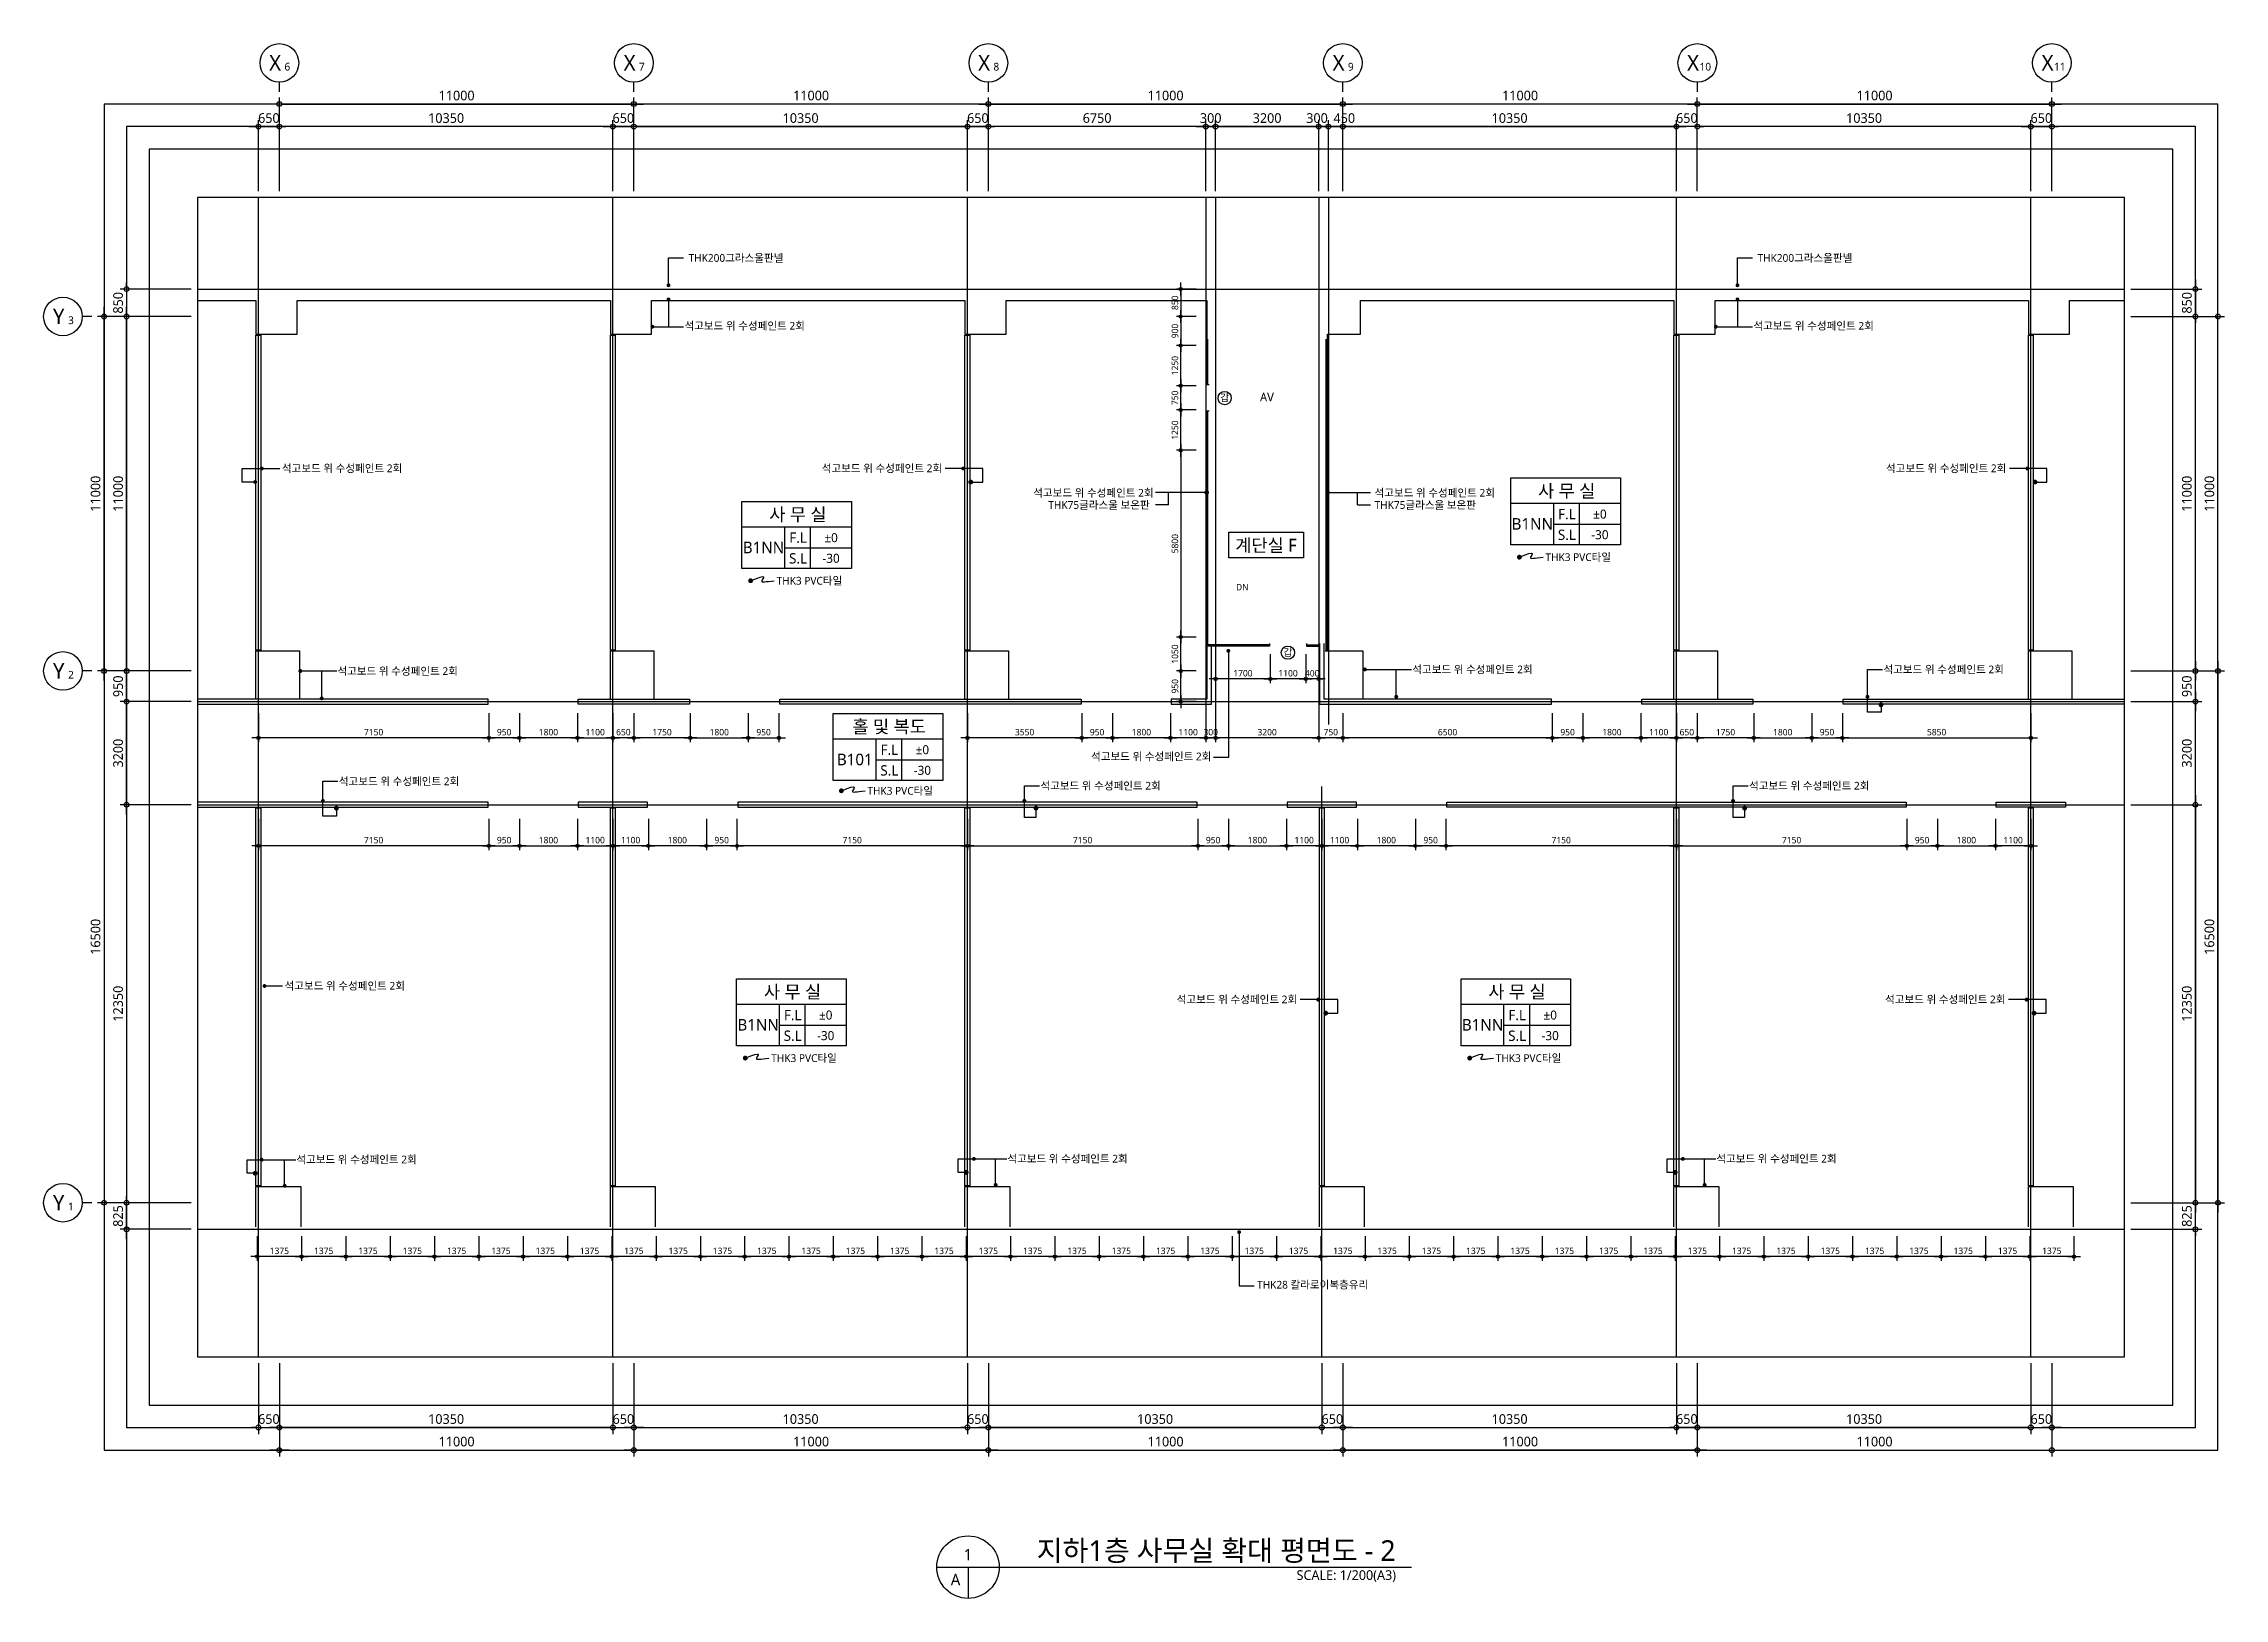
# Model space of a CAD drawing. Header units: millimetres. Extents: x 3775 to 244986, y 1861 to 55808.
# Drawn here: x 85823 to 153493, y 3751 to 51997 of the extents above; entities that cross this region are included whole.
import ezdxf
from ezdxf.enums import TextEntityAlignment as Align

# ---------------------------------------------------------------- set-up
doc = ezdxf.new("R2010")
doc.units = ezdxf.units.MM
doc.header["$LTSCALE"] = 100
doc.header["$MEASUREMENT"] = 0
doc.header["$PDSIZE"] = -10
doc.linetypes.add('CEN', pattern=[62, 60, -1, 0, -1])
doc.layers.get('0').update_dxf_attribs({"linetype": 'CONTINUOUS'})
doc.layers.get('Defpoints').update_dxf_attribs({"color": 171, "linetype": 'CONTINUOUS'})
for name, color, linetype in [('CEN(ST)', 1, 'CEN'), ('INS', 252, 'BATTING'), ('LED', 7, 'CONTINUOUS'), ('NDIM', 7, 'CONTINUOUS'), ('SYM', 7, 'CONTINUOUS'), ('SYM(AXIS)', 7, 'CONTINUOUS'), ('TEXT', 3, 'CONTINUOUS'), ('TEXT(AXIS)', 2, 'CONTINUOUS'), ('TEXT(MIN)', 7, 'CONTINUOUS'), ('TEXT(NOTE小)', 1, 'CONTINUOUS'), ('TEXT(노트)', 7, 'CONTINUOUS'), ('TEXT(실명)', 3, 'CONTINUOUS'), ('TEXT-기입', 6, 'CONTINUOUS'), ('TITLE', 7, 'CONTINUOUS'), ('WALL-석고보드', 7, 'CONTINUOUS')]:
    doc.layers.add(name, color=color, linetype=linetype)
doc.styles.add('CGS', font='cgse', dxfattribs={"bigfont": 'cgs'})
doc.styles.add('나눔바른고딕', font='NanumBarunGothic.ttf')
doc.linetypes.add('BATTING', pattern='A,0.0001,-0.1,[134,ltypeshp.shx,S=0.1,R=0,X=-0.1,Y=0],-0.2,[134,ltypeshp.shx,S=0.1,R=180,X=0.1,Y=0],-0.1', length=0.4001)
doc.dimstyles.new('NDIM 1200', dxfattribs={"dimscale": 75, "dimtxt": 3, "dimasz": 1, "dimexe": 2, "dimexo": 2, "dimgap": 1, "dimtad": 1, "dimdec": 0, "dimdsep": 46, "dimtxsty": 'CGS', "dimblk": 'DOT0', "dimcen": 1, "dimdle": 8, "dimclrd": 256, "dimclre": 256, "dimclrt": 256, "dimadec": 0, "dimazin": 0, "dimtfac": 1, "dimtdec": 0, "dimtix": 1, "dimtmove": 2, "dimatfit": 3, "dimldrblk": 'DOT0', "dimfxl": 1, "dimtolj": 1, "dimtzin": 0, "dimlwd": -1, "dimlwe": -1, "dimarcsym": 0})

msp = doc.modelspace()

# ---------------------------------------------------------------- texts
at = {"layer": 'NDIM', "ltscale": 0.4, "style": '나눔바른고딕'}
msp.add_text('DN', height=200, dxfattribs=at).set_placement((123017.8, 35131.1), align=Align.MIDDLE_CENTER)
at = {"layer": 'TEXT', "style": '나눔바른고딕'}
msp.add_text('지하1층 사무실 확대 평면도 - 2', height=640, dxfattribs=at).set_placement((127777.1, 5234.7), align=Align.MIDDLE_RIGHT)
for s, p in [('1', (114508.1, 5108.7)), ('A', (114120.2, 4332.9))]:
    msp.add_text(s, height=360, dxfattribs=at).set_placement(p, align=Align.MIDDLE)
msp.add_text('SCALE: 1/200(A3)', height=300, dxfattribs=at).set_placement((127788.7, 4623.8), align=Align.TOP_RIGHT)
at = {"layer": 'TEXT(AXIS)', "style": '나눔바른고딕'}
for s, height, p in [('X', 480, (93006.4, 51400.5)), ('X', 480, (104006.4, 51400.5)), ('X', 480, (115006.4, 51400.5)), ('X', 480, (126006.4, 51400.5)), ('X', 480, (137006.4, 51400.5)), ('X', 480, (148006.4, 51400.5)), ('6', 240, (93385.6, 51280.6)), ('7', 240, (104385.6, 51280.6)), ('8', 240, (115385.6, 51280.6)), ('9', 240, (126385.6, 51280.6)), ('10', 240, (137385.6, 51280.6)), ('11', 240, (148385.6, 51280.6)), ('Y', 480, (86291.1, 43532.8)), ('3', 240, (86670.4, 43412.8)), ('Y', 480, (86291.1, 32532.8)), ('2', 240, (86670.4, 32412.8)), ('Y', 480, (86291.1, 16032.8)), ('1', 240, (86670.4, 15912.8))]:
    msp.add_text(s, height=height, dxfattribs=at).set_placement(p, align=Align.MIDDLE)
at = {"layer": 'TEXT(MIN)', "style": '나눔바른고딕'}
for s, p in [('THK200그라스울판넬', (108778.7, 45345.2)), ('THK200그라스울판넬', (141947.7, 45345.2)), ('석고보드 위 수성페인트 2회', (109445.5, 43239.4)), ('석고보드 위 수성페인트 2회', (142614.4, 43239.4)), ('석고보드 위 수성페인트 2회', (96952.2, 38817.9)), ('석고보드 위 수성페인트 2회', (113703.5, 38817.9)), ('석고보드 위 수성페인트 2회', (146727, 38817.9)), ('석고보드 위 수성페인트 2회', (98678, 32525.1)), ('석고보드 위 수성페인트 2회', (132028.8, 32576.8)), ('석고보드 위 수성페인트 2회', (146650.1, 32576.8)), ('석고보드 위 수성페인트 2회', (122060, 29875.3)), ('석고보드 위 수성페인트 2회', (98720.5, 29105.2)), ('석고보드 위 수성페인트 2회', (120487.9, 28966.6)), ('석고보드 위 수성페인트 2회', (142478.4, 28966.6)), ('석고보드 위 수성페인트 2회', (97035.1, 22759.6)), ('석고보드 위 수성페인트 2회', (124719.3, 22336.6)), ('석고보드 위 수성페인트 2회', (146698.9, 22336.6)), ('석고보드 위 수성페인트 2회', (97400.9, 17369.6)), ('석고보드 위 수성페인트 2회', (119463.4, 17394.6)), ('석고보드 위 수성페인트 2회', (141463.4, 17394.6))]:
    msp.add_text(s, height=240, dxfattribs=at).set_placement(p, align=Align.MIDDLE_RIGHT)
msp.add_text('AV', height=266.67, dxfattribs=at).set_placement((123782.6, 41027.5), align=Align.MIDDLE_CENTER)
for s, p in [('THK3 PVC타일', (132424.8, 36060.2)), ('THK3 PVC타일', (108567.9, 35329.4)), ('THK3 PVC타일', (111385.1, 28810.7)), ('THK3 PVC타일', (108401.3, 20516.3)), ('THK3 PVC타일', (130881.9, 20516.3)), ('THK28 칼라로이복층유리', (123477.3, 13483.5))]:
    msp.add_text(s, height=240, dxfattribs=at).set_placement(p, align=Align.MIDDLE_LEFT)
at = {"layer": 'TEXT(노트)', "style": '나눔바른고딕'}
for s, p in [('석고보드 위 수성페인트 2회', (116530.6, 38057.5)), ('석고보드 위 수성페인트 2회', (127122.7, 38057.5)), ('THK75글라스울 보온판', (116998.2, 37679.5)), ('THK75글라스울 보온판', (127122.7, 37679.5))]:
    msp.add_text(s, height=240, dxfattribs=at).set_placement(p, align=Align.MIDDLE_LEFT)
at = {"layer": 'TEXT(실명)', "style": '나눔바른고딕'}
for s, p in [('사 무 실', (133084.8, 38120.4)), ('사 무 실', (109227.9, 37389.6)), ('계단실 F', (123755.5, 36434)), ('홀 및 복도', (112060.7, 30810.2)), ('사 무 실', (109061.3, 22576.5)), ('사 무 실', (131541.9, 22576.5))]:
    msp.add_text(s, height=400, dxfattribs=at).set_placement(p, align=Align.MIDDLE)
at = {"layer": 'TEXT-기입', "style": '나눔바른고딕'}
for s, p in [('B1NN', (132018.1, 37093.4)), ('B1NN', (108161.3, 36362.6)), ('B101', (110994.1, 29783.3)), ('B1NN', (107994.7, 21549.5)), ('B1NN', (130475.3, 21549.5))]:
    msp.add_text(s, height=360, dxfattribs=at).set_placement(p, align=Align.MIDDLE_CENTER)
for s, p in [('±0', (134115.8, 37396.7)), ('±0', (110259, 36665.9)), ('-30', (134116.1, 36757.9)), ('-30', (110259.3, 36027.1)), ('±0', (113091.8, 30086.5)), ('-30', (113092.1, 29447.7)), ('±0', (110092.4, 21852.8)), ('±0', (132572.9, 21852.8)), ('-30', (110092.7, 21214)), ('-30', (132573.2, 21214))]:
    msp.add_text(s, height=280, dxfattribs=at).set_placement(p, align=Align.MIDDLE)

# ---------------------------------------------------------------- blocks, each defined once
blk = doc.blocks.new('A$C2F20087E')
at = {"layer": 'SYM(AXIS)'}
blk.add_line((600, 0), (600, 300), dxfattribs=at)
blk.add_circle((600, 900), 600, dxfattribs=at)
blk = doc.blocks.new('DOT0')
blk.add_line((-3, 0), (3, 0))
at = {"color": 6}
blk.add_circle((0, 0), 0.75, dxfattribs=at)
blk = doc.blocks.new('*D14')
at = {"layer": 'Defpoints', "color": 0, "ltscale": 0.4, "transparency": 16777216}
for p in [(88398, 43529), (90598, 43529), (90598, 32529)]:
    blk.add_point(p, dxfattribs=at)
at = {"layer": 'NDIM', "ltscale": 0.4, "transparency": 16777216}
for p, q in [((90398, 43529), (88198, 43529)), ((88398, 32629), (88398, 43429)), ((90398, 32529), (88198, 32529))]:
    blk.add_line(p, q, dxfattribs=at)
at = {"layer": 'NDIM', "ltscale": 0.4, "transparency": 16777216, "xscale": 100, "yscale": 100, "zscale": 100}
for p, rotation in [((88398, 43529), 90), ((88398, 32529), 270)]:
    blk.add_blockref('DOT0', p, dxfattribs=dict(at, rotation=rotation))
at = {"layer": 'NDIM', "ltscale": 0.4, "transparency": 16777216, "insert": (88135, 38029), "char_height": 300, "attachment_point": 5, "rotation": 90, "style": '나눔바른고딕'}
blk.add_mtext('\\A1;11000', dxfattribs=at)
blk = doc.blocks.new('*D15')
at = {"layer": 'Defpoints', "color": 0, "ltscale": 0.4, "transparency": 16777216}
for p in [(88398, 32529), (90598, 32529), (90598, 31579)]:
    blk.add_point(p, dxfattribs=at)
at = {"layer": 'NDIM', "ltscale": 0.4, "transparency": 16777216}
for p, q in [((90398, 32529), (88198, 32529)), ((88398, 31679), (88398, 32429)), ((90398, 31579), (88198, 31579))]:
    blk.add_line(p, q, dxfattribs=at)
at = {"layer": 'NDIM', "ltscale": 0.4, "transparency": 16777216, "xscale": 100, "yscale": 100, "zscale": 100}
for p, rotation in [((88398, 32529), 90), ((88398, 31579), 270)]:
    blk.add_blockref('DOT0', p, dxfattribs=dict(at, rotation=rotation))
at = {"layer": 'NDIM', "ltscale": 0.4, "transparency": 16777216, "insert": (88135, 32054), "char_height": 300, "attachment_point": 5, "rotation": 90, "style": '나눔바른고딕'}
blk.add_mtext('\\A1;950', dxfattribs=at)
blk = doc.blocks.new('*D16')
at = {"layer": 'Defpoints', "color": 0, "ltscale": 0.4, "transparency": 16777216}
for p in [(87698, 43529), (90598, 43529), (90598, 32529)]:
    blk.add_point(p, dxfattribs=at)
at = {"layer": 'NDIM', "ltscale": 0.4, "transparency": 16777216}
for p, q in [((90398, 43529), (87498, 43529)), ((87698, 32629), (87698, 43429)), ((90398, 32529), (87498, 32529))]:
    blk.add_line(p, q, dxfattribs=at)
at = {"layer": 'NDIM', "ltscale": 0.4, "transparency": 16777216, "xscale": 100, "yscale": 100, "zscale": 100}
for p, rotation in [((87698, 43529), 90), ((87698, 32529), 270)]:
    blk.add_blockref('DOT0', p, dxfattribs=dict(at, rotation=rotation))
at = {"layer": 'NDIM', "ltscale": 0.4, "transparency": 16777216, "insert": (87435, 38029), "char_height": 300, "attachment_point": 5, "rotation": 90, "style": '나눔바른고딕'}
blk.add_mtext('\\A1;11000', dxfattribs=at)
blk = doc.blocks.new('*D17')
at = {"layer": 'Defpoints', "color": 0, "ltscale": 0.4, "transparency": 16777216}
for p in [(90598, 44379), (88398, 43529), (90598, 43529)]:
    blk.add_point(p, dxfattribs=at)
at = {"layer": 'NDIM', "ltscale": 0.4, "transparency": 16777216}
for p, q in [((90398, 44379), (88198, 44379)), ((88398, 44479), (88398, 44579)), ((88398, 44379), (88398, 43529)), ((90398, 43529), (88198, 43529)), ((88398, 43429), (88398, 43329))]:
    blk.add_line(p, q, dxfattribs=at)
at = {"layer": 'NDIM', "ltscale": 0.4, "transparency": 16777216, "xscale": 100, "yscale": 100, "zscale": 100}
for p, rotation in [((88398, 44379), 270), ((88398, 43529), 90)]:
    blk.add_blockref('DOT0', p, dxfattribs=dict(at, rotation=rotation))
at = {"layer": 'NDIM', "ltscale": 0.4, "transparency": 16777216, "insert": (88135, 43954), "char_height": 300, "attachment_point": 5, "rotation": 90, "style": '나눔바른고딕'}
blk.add_mtext('\\A1;850', dxfattribs=at)
blk = doc.blocks.new('*D18')
at = {"layer": 'Defpoints', "color": 0, "ltscale": 0.4, "transparency": 16777216}
for p in [(88398, 31579), (90598, 31579), (90598, 28379)]:
    blk.add_point(p, dxfattribs=at)
at = {"layer": 'NDIM', "ltscale": 0.4, "transparency": 16777216}
for p, q in [((90398, 31579), (88198, 31579)), ((88398, 28479), (88398, 31479)), ((90398, 28379), (88198, 28379))]:
    blk.add_line(p, q, dxfattribs=at)
at = {"layer": 'NDIM', "ltscale": 0.4, "transparency": 16777216, "xscale": 100, "yscale": 100, "zscale": 100}
for p, rotation in [((88398, 31579), 90), ((88398, 28379), 270)]:
    blk.add_blockref('DOT0', p, dxfattribs=dict(at, rotation=rotation))
at = {"layer": 'NDIM', "ltscale": 0.4, "transparency": 16777216, "insert": (88135, 29979), "char_height": 300, "attachment_point": 5, "rotation": 90, "style": '나눔바른고딕'}
blk.add_mtext('\\A1;3200', dxfattribs=at)
blk = doc.blocks.new('*D19')
at = {"layer": 'Defpoints', "color": 0, "ltscale": 0.4, "transparency": 16777216}
for p in [(90598, 28379), (88398, 16029), (90598, 16029)]:
    blk.add_point(p, dxfattribs=at)
at = {"layer": 'NDIM', "ltscale": 0.4, "transparency": 16777216}
for p, q in [((90398, 28379), (88198, 28379)), ((88398, 28279), (88398, 16129)), ((90398, 16029), (88198, 16029))]:
    blk.add_line(p, q, dxfattribs=at)
at = {"layer": 'NDIM', "ltscale": 0.4, "transparency": 16777216, "xscale": 100, "yscale": 100, "zscale": 100}
for p, rotation in [((88398, 28379), 90), ((88398, 16029), 270)]:
    blk.add_blockref('DOT0', p, dxfattribs=dict(at, rotation=rotation))
at = {"layer": 'NDIM', "ltscale": 0.4, "transparency": 16777216, "insert": (88135, 22204), "char_height": 300, "attachment_point": 5, "rotation": 90, "style": '나눔바른고딕'}
blk.add_mtext('\\A1;12350', dxfattribs=at)
blk = doc.blocks.new('*D20')
at = {"layer": 'Defpoints', "color": 0, "ltscale": 0.4, "transparency": 16777216}
for p in [(88398, 16029), (90598, 16029), (90598, 15204)]:
    blk.add_point(p, dxfattribs=at)
at = {"layer": 'NDIM', "ltscale": 0.4, "transparency": 16777216}
for p, q in [((90398, 16029), (88198, 16029)), ((88398, 16129), (88398, 16229)), ((88398, 15204), (88398, 16029)), ((90398, 15204), (88198, 15204)), ((88398, 15104), (88398, 15004))]:
    blk.add_line(p, q, dxfattribs=at)
at = {"layer": 'NDIM', "ltscale": 0.4, "transparency": 16777216, "xscale": 100, "yscale": 100, "zscale": 100}
for p, rotation in [((88398, 16029), 270), ((88398, 15204), 90)]:
    blk.add_blockref('DOT0', p, dxfattribs=dict(at, rotation=rotation))
at = {"layer": 'NDIM', "ltscale": 0.4, "transparency": 16777216, "insert": (88135, 15616), "char_height": 300, "attachment_point": 5, "rotation": 90, "style": '나눔바른고딕'}
blk.add_mtext('\\A1;825', dxfattribs=at)
blk = doc.blocks.new('*D25')
at = {"layer": 'Defpoints', "color": 0, "ltscale": 0.4, "transparency": 16777216}
for p in [(115138, 49422), (114488, 47222), (115138, 47222)]:
    blk.add_point(p, dxfattribs=at)
at = {"layer": 'NDIM', "ltscale": 0.4, "transparency": 16777216}
for p, q in [((114388, 49422), (114288, 49422)), ((114488, 47422), (114488, 49622)), ((114488, 49422), (115138, 49422)), ((115138, 47422), (115138, 49622)), ((115238, 49422), (115338, 49422))]:
    blk.add_line(p, q, dxfattribs=at)
at = {"layer": 'NDIM', "ltscale": 0.4, "transparency": 16777216, "xscale": 100, "yscale": 100, "zscale": 100}
blk.add_blockref('DOT0', (114488, 49422), dxfattribs=at)
at = {"layer": 'NDIM', "ltscale": 0.4, "transparency": 16777216, "xscale": 100, "yscale": 100, "zscale": 100, "rotation": 180}
blk.add_blockref('DOT0', (115138, 49422), dxfattribs=at)
at = {"layer": 'NDIM', "ltscale": 0.4, "transparency": 16777216, "insert": (114813, 49685), "char_height": 300, "attachment_point": 5, "style": '나눔바른고딕'}
blk.add_mtext('\\A1;650', dxfattribs=at)
blk = doc.blocks.new('*D26')
at = {"layer": 'Defpoints', "color": 0, "ltscale": 0.4, "transparency": 16777216}
for p in [(114488, 49422), (104138, 47222), (114488, 47222)]:
    blk.add_point(p, dxfattribs=at)
at = {"layer": 'NDIM', "ltscale": 0.4, "transparency": 16777216}
for p, q in [((104138, 47422), (104138, 49622)), ((104238, 49422), (114388, 49422)), ((114488, 47422), (114488, 49622))]:
    blk.add_line(p, q, dxfattribs=at)
at = {"layer": 'NDIM', "ltscale": 0.4, "transparency": 16777216, "xscale": 100, "yscale": 100, "zscale": 100, "rotation": 180}
blk.add_blockref('DOT0', (104138, 49422), dxfattribs=at)
at = {"layer": 'NDIM', "ltscale": 0.4, "transparency": 16777216, "xscale": 100, "yscale": 100, "zscale": 100}
blk.add_blockref('DOT0', (114488, 49422), dxfattribs=at)
at = {"layer": 'NDIM', "ltscale": 0.4, "transparency": 16777216, "insert": (109313, 49685), "char_height": 300, "attachment_point": 5, "style": '나눔바른고딕'}
blk.add_mtext('\\A1;10350', dxfattribs=at)
blk = doc.blocks.new('*D21')
at = {"layer": 'Defpoints', "color": 0, "ltscale": 0.4, "transparency": 16777216}
for p in [(115138, 49422), (115138, 47222), (121888, 47222)]:
    blk.add_point(p, dxfattribs=at)
at = {"layer": 'NDIM', "ltscale": 0.4, "transparency": 16777216}
for p, q in [((115138, 47422), (115138, 49622)), ((121788, 49422), (115238, 49422)), ((121888, 47422), (121888, 49622))]:
    blk.add_line(p, q, dxfattribs=at)
at = {"layer": 'NDIM', "ltscale": 0.4, "transparency": 16777216, "xscale": 100, "yscale": 100, "zscale": 100, "rotation": 180}
blk.add_blockref('DOT0', (115138, 49422), dxfattribs=at)
at = {"layer": 'NDIM', "ltscale": 0.4, "transparency": 16777216, "xscale": 100, "yscale": 100, "zscale": 100}
blk.add_blockref('DOT0', (121888, 49422), dxfattribs=at)
at = {"layer": 'NDIM', "ltscale": 0.4, "transparency": 16777216, "insert": (118513, 49685), "char_height": 300, "attachment_point": 5, "style": '나눔바른고딕'}
blk.add_mtext('\\A1;6750', dxfattribs=at)
blk = doc.blocks.new('*D22')
at = {"layer": 'Defpoints', "color": 0, "ltscale": 0.4, "transparency": 16777216}
for p in [(104138, 49422), (103488, 47222), (104138, 47222)]:
    blk.add_point(p, dxfattribs=at)
at = {"layer": 'NDIM', "ltscale": 0.4, "transparency": 16777216}
for p, q in [((103388, 49422), (103288, 49422)), ((103488, 47422), (103488, 49622)), ((103488, 49422), (104138, 49422)), ((104138, 47422), (104138, 49622)), ((104238, 49422), (104338, 49422))]:
    blk.add_line(p, q, dxfattribs=at)
at = {"layer": 'NDIM', "ltscale": 0.4, "transparency": 16777216, "xscale": 100, "yscale": 100, "zscale": 100}
blk.add_blockref('DOT0', (103488, 49422), dxfattribs=at)
at = {"layer": 'NDIM', "ltscale": 0.4, "transparency": 16777216, "xscale": 100, "yscale": 100, "zscale": 100, "rotation": 180}
blk.add_blockref('DOT0', (104138, 49422), dxfattribs=at)
at = {"layer": 'NDIM', "ltscale": 0.4, "transparency": 16777216, "insert": (103813, 49685), "char_height": 300, "attachment_point": 5, "style": '나눔바른고딕'}
blk.add_mtext('\\A1;650', dxfattribs=at)
blk = doc.blocks.new('*D23')
at = {"layer": 'Defpoints', "color": 0, "ltscale": 0.4, "transparency": 16777216}
for p in [(93138, 49422), (93138, 47222), (103488, 47222)]:
    blk.add_point(p, dxfattribs=at)
at = {"layer": 'NDIM', "ltscale": 0.4, "transparency": 16777216}
for p, q in [((93138, 47422), (93138, 49622)), ((103388, 49422), (93238, 49422)), ((103488, 47422), (103488, 49622))]:
    blk.add_line(p, q, dxfattribs=at)
at = {"layer": 'NDIM', "ltscale": 0.4, "transparency": 16777216, "xscale": 100, "yscale": 100, "zscale": 100, "rotation": 180}
blk.add_blockref('DOT0', (93138, 49422), dxfattribs=at)
at = {"layer": 'NDIM', "ltscale": 0.4, "transparency": 16777216, "xscale": 100, "yscale": 100, "zscale": 100}
blk.add_blockref('DOT0', (103488, 49422), dxfattribs=at)
at = {"layer": 'NDIM', "ltscale": 0.4, "transparency": 16777216, "insert": (98313, 49685), "char_height": 300, "attachment_point": 5, "style": '나눔바른고딕'}
blk.add_mtext('\\A1;10350', dxfattribs=at)
blk = doc.blocks.new('*D24')
at = {"layer": 'Defpoints', "color": 0, "ltscale": 0.4, "transparency": 16777216}
for p in [(93138, 49422), (92488, 47222), (93138, 47222)]:
    blk.add_point(p, dxfattribs=at)
at = {"layer": 'NDIM', "ltscale": 0.4, "transparency": 16777216}
for p, q in [((92388, 49422), (92288, 49422)), ((92488, 47422), (92488, 49622)), ((92488, 49422), (93138, 49422)), ((93138, 47422), (93138, 49622)), ((93238, 49422), (93338, 49422))]:
    blk.add_line(p, q, dxfattribs=at)
at = {"layer": 'NDIM', "ltscale": 0.4, "transparency": 16777216, "xscale": 100, "yscale": 100, "zscale": 100}
blk.add_blockref('DOT0', (92488, 49422), dxfattribs=at)
at = {"layer": 'NDIM', "ltscale": 0.4, "transparency": 16777216, "xscale": 100, "yscale": 100, "zscale": 100, "rotation": 180}
blk.add_blockref('DOT0', (93138, 49422), dxfattribs=at)
at = {"layer": 'NDIM', "ltscale": 0.4, "transparency": 16777216, "insert": (92813, 49685), "char_height": 300, "attachment_point": 5, "style": '나눔바른고딕'}
blk.add_mtext('\\A1;650', dxfattribs=at)
blk = doc.blocks.new('*D27')
at = {"layer": 'Defpoints', "color": 0, "ltscale": 0.4, "transparency": 16777216}
for p in [(122188, 49422), (121888, 47222), (122188, 47222)]:
    blk.add_point(p, dxfattribs=at)
at = {"layer": 'NDIM', "ltscale": 0.4, "transparency": 16777216}
for p, q in [((121788, 49422), (121688, 49422)), ((121888, 47422), (121888, 49622)), ((121888, 49422), (122188, 49422)), ((122188, 47422), (122188, 49622)), ((122288, 49422), (122388, 49422))]:
    blk.add_line(p, q, dxfattribs=at)
at = {"layer": 'NDIM', "ltscale": 0.4, "transparency": 16777216, "xscale": 100, "yscale": 100, "zscale": 100}
blk.add_blockref('DOT0', (121888, 49422), dxfattribs=at)
at = {"layer": 'NDIM', "ltscale": 0.4, "transparency": 16777216, "xscale": 100, "yscale": 100, "zscale": 100, "rotation": 180}
blk.add_blockref('DOT0', (122188, 49422), dxfattribs=at)
at = {"layer": 'NDIM', "ltscale": 0.4, "transparency": 16777216, "insert": (122038, 49685), "char_height": 300, "attachment_point": 5, "style": '나눔바른고딕'}
blk.add_mtext('\\A1;300', dxfattribs=at)
blk = doc.blocks.new('*D28')
at = {"layer": 'Defpoints', "color": 0, "ltscale": 0.4, "transparency": 16777216}
for p in [(125388, 49422), (122188, 47222), (125388, 47222)]:
    blk.add_point(p, dxfattribs=at)
at = {"layer": 'NDIM', "ltscale": 0.4, "transparency": 16777216}
for p, q in [((122188, 47422), (122188, 49622)), ((122288, 49422), (125288, 49422)), ((125388, 47422), (125388, 49622))]:
    blk.add_line(p, q, dxfattribs=at)
at = {"layer": 'NDIM', "ltscale": 0.4, "transparency": 16777216, "xscale": 100, "yscale": 100, "zscale": 100, "rotation": 180}
blk.add_blockref('DOT0', (122188, 49422), dxfattribs=at)
at = {"layer": 'NDIM', "ltscale": 0.4, "transparency": 16777216, "xscale": 100, "yscale": 100, "zscale": 100}
blk.add_blockref('DOT0', (125388, 49422), dxfattribs=at)
at = {"layer": 'NDIM', "ltscale": 0.4, "transparency": 16777216, "insert": (123788, 49685), "char_height": 300, "attachment_point": 5, "style": '나눔바른고딕'}
blk.add_mtext('\\A1;3200', dxfattribs=at)
blk = doc.blocks.new('*D29')
at = {"layer": 'Defpoints', "color": 0, "ltscale": 0.4, "transparency": 16777216}
for p in [(125388, 49422), (125388, 47222), (125688, 47222)]:
    blk.add_point(p, dxfattribs=at)
at = {"layer": 'NDIM', "ltscale": 0.4, "transparency": 16777216}
for p, q in [((125288, 49422), (125188, 49422)), ((125388, 47422), (125388, 49622)), ((125688, 49422), (125388, 49422)), ((125688, 47422), (125688, 49622)), ((125788, 49422), (125888, 49422))]:
    blk.add_line(p, q, dxfattribs=at)
at = {"layer": 'NDIM', "ltscale": 0.4, "transparency": 16777216, "xscale": 100, "yscale": 100, "zscale": 100}
blk.add_blockref('DOT0', (125388, 49422), dxfattribs=at)
at = {"layer": 'NDIM', "ltscale": 0.4, "transparency": 16777216, "xscale": 100, "yscale": 100, "zscale": 100, "rotation": 180}
blk.add_blockref('DOT0', (125688, 49422), dxfattribs=at)
at = {"layer": 'NDIM', "ltscale": 0.4, "transparency": 16777216, "insert": (125337, 49685), "char_height": 300, "attachment_point": 5, "style": '나눔바른고딕'}
blk.add_mtext('\\A1;300', dxfattribs=at)
blk = doc.blocks.new('*D30')
at = {"layer": 'Defpoints', "color": 0, "ltscale": 0.4, "transparency": 16777216}
for p in [(125688, 49422), (125688, 47222), (126138, 47222)]:
    blk.add_point(p, dxfattribs=at)
at = {"layer": 'NDIM', "ltscale": 0.4, "transparency": 16777216}
for p, q in [((125688, 47422), (125688, 49622)), ((126038, 49422), (125788, 49422)), ((126138, 47422), (126138, 49622))]:
    blk.add_line(p, q, dxfattribs=at)
at = {"layer": 'NDIM', "ltscale": 0.4, "transparency": 16777216, "xscale": 100, "yscale": 100, "zscale": 100, "rotation": 180}
blk.add_blockref('DOT0', (125688, 49422), dxfattribs=at)
at = {"layer": 'NDIM', "ltscale": 0.4, "transparency": 16777216, "xscale": 100, "yscale": 100, "zscale": 100}
blk.add_blockref('DOT0', (126138, 49422), dxfattribs=at)
at = {"layer": 'NDIM', "ltscale": 0.4, "transparency": 16777216, "insert": (126184, 49684), "char_height": 300, "attachment_point": 5, "style": '나눔바른고딕'}
blk.add_mtext('\\A1;450', dxfattribs=at)
blk = doc.blocks.new('*D31')
at = {"layer": 'Defpoints', "color": 0, "ltscale": 0.4, "transparency": 16777216}
for p in [(136488, 49422), (126138, 47222), (136488, 47222)]:
    blk.add_point(p, dxfattribs=at)
at = {"layer": 'NDIM', "ltscale": 0.4, "transparency": 16777216}
for p, q in [((126138, 47422), (126138, 49622)), ((126238, 49422), (136388, 49422)), ((136488, 47422), (136488, 49622))]:
    blk.add_line(p, q, dxfattribs=at)
at = {"layer": 'NDIM', "ltscale": 0.4, "transparency": 16777216, "xscale": 100, "yscale": 100, "zscale": 100, "rotation": 180}
blk.add_blockref('DOT0', (126138, 49422), dxfattribs=at)
at = {"layer": 'NDIM', "ltscale": 0.4, "transparency": 16777216, "xscale": 100, "yscale": 100, "zscale": 100}
blk.add_blockref('DOT0', (136488, 49422), dxfattribs=at)
at = {"layer": 'NDIM', "ltscale": 0.4, "transparency": 16777216, "insert": (131313, 49685), "char_height": 300, "attachment_point": 5, "style": '나눔바른고딕'}
blk.add_mtext('\\A1;10350', dxfattribs=at)
blk = doc.blocks.new('*D32')
at = {"layer": 'Defpoints', "color": 0, "ltscale": 0.4, "transparency": 16777216}
for p in [(136488, 49422), (136488, 47222), (137138, 47222)]:
    blk.add_point(p, dxfattribs=at)
at = {"layer": 'NDIM', "ltscale": 0.4, "transparency": 16777216}
for p, q in [((136388, 49422), (136288, 49422)), ((136488, 47422), (136488, 49622)), ((137138, 49422), (136488, 49422)), ((137138, 47422), (137138, 49622)), ((137238, 49422), (137338, 49422))]:
    blk.add_line(p, q, dxfattribs=at)
at = {"layer": 'NDIM', "ltscale": 0.4, "transparency": 16777216, "xscale": 100, "yscale": 100, "zscale": 100}
blk.add_blockref('DOT0', (136488, 49422), dxfattribs=at)
at = {"layer": 'NDIM', "ltscale": 0.4, "transparency": 16777216, "xscale": 100, "yscale": 100, "zscale": 100, "rotation": 180}
blk.add_blockref('DOT0', (137138, 49422), dxfattribs=at)
at = {"layer": 'NDIM', "ltscale": 0.4, "transparency": 16777216, "insert": (136813, 49685), "char_height": 300, "attachment_point": 5, "style": '나눔바른고딕'}
blk.add_mtext('\\A1;650', dxfattribs=at)
blk = doc.blocks.new('*D33')
at = {"layer": 'Defpoints', "color": 0, "ltscale": 0.4, "transparency": 16777216}
for p in [(137138, 49422), (137138, 47222), (147488, 47222)]:
    blk.add_point(p, dxfattribs=at)
at = {"layer": 'NDIM', "ltscale": 0.4, "transparency": 16777216}
for p, q in [((137138, 47422), (137138, 49622)), ((147388, 49422), (137238, 49422)), ((147488, 47422), (147488, 49622))]:
    blk.add_line(p, q, dxfattribs=at)
at = {"layer": 'NDIM', "ltscale": 0.4, "transparency": 16777216, "xscale": 100, "yscale": 100, "zscale": 100, "rotation": 180}
blk.add_blockref('DOT0', (137138, 49422), dxfattribs=at)
at = {"layer": 'NDIM', "ltscale": 0.4, "transparency": 16777216, "xscale": 100, "yscale": 100, "zscale": 100}
blk.add_blockref('DOT0', (147488, 49422), dxfattribs=at)
at = {"layer": 'NDIM', "ltscale": 0.4, "transparency": 16777216, "insert": (142313, 49685), "char_height": 300, "attachment_point": 5, "style": '나눔바른고딕'}
blk.add_mtext('\\A1;10350', dxfattribs=at)
blk = doc.blocks.new('*D34')
at = {"layer": 'Defpoints', "color": 0, "ltscale": 0.4, "transparency": 16777216}
for p in [(148138, 49422), (147488, 47222), (148138, 47222)]:
    blk.add_point(p, dxfattribs=at)
at = {"layer": 'NDIM', "ltscale": 0.4, "transparency": 16777216}
for p, q in [((147388, 49422), (147288, 49422)), ((147488, 47422), (147488, 49622)), ((147488, 49422), (148138, 49422)), ((148138, 47422), (148138, 49622)), ((148238, 49422), (148338, 49422))]:
    blk.add_line(p, q, dxfattribs=at)
at = {"layer": 'NDIM', "ltscale": 0.4, "transparency": 16777216, "xscale": 100, "yscale": 100, "zscale": 100}
blk.add_blockref('DOT0', (147488, 49422), dxfattribs=at)
at = {"layer": 'NDIM', "ltscale": 0.4, "transparency": 16777216, "xscale": 100, "yscale": 100, "zscale": 100, "rotation": 180}
blk.add_blockref('DOT0', (148138, 49422), dxfattribs=at)
at = {"layer": 'NDIM', "ltscale": 0.4, "transparency": 16777216, "insert": (147813, 49685), "char_height": 300, "attachment_point": 5, "style": '나눔바른고딕'}
blk.add_mtext('\\A1;650', dxfattribs=at)
blk = doc.blocks.new('*D35')
at = {"layer": 'Defpoints', "color": 0, "ltscale": 0.4, "transparency": 16777216}
for p in [(148138, 50122), (137138, 47222), (148138, 47222)]:
    blk.add_point(p, dxfattribs=at)
at = {"layer": 'NDIM', "ltscale": 0.4, "transparency": 16777216}
for p, q in [((137138, 47422), (137138, 50322)), ((137238, 50122), (148038, 50122)), ((148138, 47422), (148138, 50322))]:
    blk.add_line(p, q, dxfattribs=at)
at = {"layer": 'NDIM', "ltscale": 0.4, "transparency": 16777216, "xscale": 100, "yscale": 100, "zscale": 100, "rotation": 180}
blk.add_blockref('DOT0', (137138, 50122), dxfattribs=at)
at = {"layer": 'NDIM', "ltscale": 0.4, "transparency": 16777216, "xscale": 100, "yscale": 100, "zscale": 100}
blk.add_blockref('DOT0', (148138, 50122), dxfattribs=at)
at = {"layer": 'NDIM', "ltscale": 0.4, "transparency": 16777216, "insert": (142638, 50384), "char_height": 300, "attachment_point": 5, "style": '나눔바른고딕'}
blk.add_mtext('\\A1;11000', dxfattribs=at)
blk = doc.blocks.new('*D36')
at = {"layer": 'Defpoints', "color": 0, "ltscale": 0.4, "transparency": 16777216}
for p in [(126138, 50122), (126138, 47222), (137138, 47222)]:
    blk.add_point(p, dxfattribs=at)
at = {"layer": 'NDIM', "ltscale": 0.4, "transparency": 16777216}
for p, q in [((126138, 47422), (126138, 50322)), ((137038, 50122), (126238, 50122)), ((137138, 47422), (137138, 50322))]:
    blk.add_line(p, q, dxfattribs=at)
at = {"layer": 'NDIM', "ltscale": 0.4, "transparency": 16777216, "xscale": 100, "yscale": 100, "zscale": 100, "rotation": 180}
blk.add_blockref('DOT0', (126138, 50122), dxfattribs=at)
at = {"layer": 'NDIM', "ltscale": 0.4, "transparency": 16777216, "xscale": 100, "yscale": 100, "zscale": 100}
blk.add_blockref('DOT0', (137138, 50122), dxfattribs=at)
at = {"layer": 'NDIM', "ltscale": 0.4, "transparency": 16777216, "insert": (131638, 50384), "char_height": 300, "attachment_point": 5, "style": '나눔바른고딕'}
blk.add_mtext('\\A1;11000', dxfattribs=at)
blk = doc.blocks.new('*D37')
at = {"layer": 'Defpoints', "color": 0, "ltscale": 0.4, "transparency": 16777216}
for p in [(126138, 50122), (115138, 47222), (126138, 47222)]:
    blk.add_point(p, dxfattribs=at)
at = {"layer": 'NDIM', "ltscale": 0.4, "transparency": 16777216}
for p, q in [((115138, 47422), (115138, 50322)), ((115238, 50122), (126038, 50122)), ((126138, 47422), (126138, 50322))]:
    blk.add_line(p, q, dxfattribs=at)
at = {"layer": 'NDIM', "ltscale": 0.4, "transparency": 16777216, "xscale": 100, "yscale": 100, "zscale": 100, "rotation": 180}
blk.add_blockref('DOT0', (115138, 50122), dxfattribs=at)
at = {"layer": 'NDIM', "ltscale": 0.4, "transparency": 16777216, "xscale": 100, "yscale": 100, "zscale": 100}
blk.add_blockref('DOT0', (126138, 50122), dxfattribs=at)
at = {"layer": 'NDIM', "ltscale": 0.4, "transparency": 16777216, "insert": (120638, 50384), "char_height": 300, "attachment_point": 5, "style": '나눔바른고딕'}
blk.add_mtext('\\A1;11000', dxfattribs=at)
blk = doc.blocks.new('*D38')
at = {"layer": 'Defpoints', "color": 0, "ltscale": 0.4, "transparency": 16777216}
for p in [(104138, 50122), (104138, 47222), (115138, 47222)]:
    blk.add_point(p, dxfattribs=at)
at = {"layer": 'NDIM', "ltscale": 0.4, "transparency": 16777216}
for p, q in [((104138, 47422), (104138, 50322)), ((115038, 50122), (104238, 50122)), ((115138, 47422), (115138, 50322))]:
    blk.add_line(p, q, dxfattribs=at)
at = {"layer": 'NDIM', "ltscale": 0.4, "transparency": 16777216, "xscale": 100, "yscale": 100, "zscale": 100, "rotation": 180}
blk.add_blockref('DOT0', (104138, 50122), dxfattribs=at)
at = {"layer": 'NDIM', "ltscale": 0.4, "transparency": 16777216, "xscale": 100, "yscale": 100, "zscale": 100}
blk.add_blockref('DOT0', (115138, 50122), dxfattribs=at)
at = {"layer": 'NDIM', "ltscale": 0.4, "transparency": 16777216, "insert": (109638, 50384), "char_height": 300, "attachment_point": 5, "style": '나눔바른고딕'}
blk.add_mtext('\\A1;11000', dxfattribs=at)
blk = doc.blocks.new('*D39')
at = {"layer": 'Defpoints', "color": 0, "ltscale": 0.4, "transparency": 16777216}
for p in [(104138, 50122), (93138, 47222), (104138, 47222)]:
    blk.add_point(p, dxfattribs=at)
at = {"layer": 'NDIM', "ltscale": 0.4, "transparency": 16777216}
for p, q in [((93138, 47422), (93138, 50322)), ((93238, 50122), (104038, 50122)), ((104138, 47422), (104138, 50322))]:
    blk.add_line(p, q, dxfattribs=at)
at = {"layer": 'NDIM', "ltscale": 0.4, "transparency": 16777216, "xscale": 100, "yscale": 100, "zscale": 100, "rotation": 180}
blk.add_blockref('DOT0', (93138, 50122), dxfattribs=at)
at = {"layer": 'NDIM', "ltscale": 0.4, "transparency": 16777216, "xscale": 100, "yscale": 100, "zscale": 100}
blk.add_blockref('DOT0', (104138, 50122), dxfattribs=at)
at = {"layer": 'NDIM', "ltscale": 0.4, "transparency": 16777216, "insert": (98638, 50384), "char_height": 300, "attachment_point": 5, "style": '나눔바른고딕'}
blk.add_mtext('\\A1;11000', dxfattribs=at)
blk = doc.blocks.new('*D40')
at = {"layer": 'Defpoints', "color": 0, "ltscale": 0.4, "transparency": 16777216}
for p in [(90598, 32529), (87698, 16029), (90598, 16029)]:
    blk.add_point(p, dxfattribs=at)
at = {"layer": 'NDIM', "ltscale": 0.4, "transparency": 16777216}
for p, q in [((90398, 32529), (87498, 32529)), ((87698, 32429), (87698, 16129)), ((90398, 16029), (87498, 16029))]:
    blk.add_line(p, q, dxfattribs=at)
at = {"layer": 'NDIM', "ltscale": 0.4, "transparency": 16777216, "xscale": 100, "yscale": 100, "zscale": 100}
for p, rotation in [((87698, 32529), 90), ((87698, 16029), 270)]:
    blk.add_blockref('DOT0', p, dxfattribs=dict(at, rotation=rotation))
at = {"layer": 'NDIM', "ltscale": 0.4, "transparency": 16777216, "insert": (87435, 24279), "char_height": 300, "attachment_point": 5, "rotation": 90, "style": '나눔바른고딕'}
blk.add_mtext('\\A1;16500', dxfattribs=at)
blk = doc.blocks.new('*D41')
at = {"layer": 'Defpoints', "color": 0, "ltscale": 0.4, "transparency": 16777216}
for p in [(114488, 11252), (115138, 11252), (115138, 9052)]:
    blk.add_point(p, dxfattribs=at)
at = {"layer": 'NDIM', "ltscale": 0.4, "transparency": 16777216}
for p, q in [((114488, 11052), (114488, 8852)), ((115138, 11052), (115138, 8852)), ((114388, 9052), (114288, 9052)), ((114488, 9052), (115138, 9052)), ((115238, 9052), (115338, 9052))]:
    blk.add_line(p, q, dxfattribs=at)
at = {"layer": 'NDIM', "ltscale": 0.4, "transparency": 16777216, "xscale": 100, "yscale": 100, "zscale": 100}
blk.add_blockref('DOT0', (114488, 9052), dxfattribs=at)
at = {"layer": 'NDIM', "ltscale": 0.4, "transparency": 16777216, "xscale": 100, "yscale": 100, "zscale": 100, "rotation": 180}
blk.add_blockref('DOT0', (115138, 9052), dxfattribs=at)
at = {"layer": 'NDIM', "ltscale": 0.4, "transparency": 16777216, "insert": (114813, 9315), "char_height": 300, "attachment_point": 5, "style": '나눔바른고딕'}
blk.add_mtext('\\A1;650', dxfattribs=at)
blk = doc.blocks.new('*D42')
at = {"layer": 'Defpoints', "color": 0, "ltscale": 0.4, "transparency": 16777216}
for p in [(104138, 11252), (114488, 11252), (114488, 9052)]:
    blk.add_point(p, dxfattribs=at)
at = {"layer": 'NDIM', "ltscale": 0.4, "transparency": 16777216}
for p, q in [((104138, 11052), (104138, 8852)), ((114488, 11052), (114488, 8852)), ((104238, 9052), (114388, 9052))]:
    blk.add_line(p, q, dxfattribs=at)
at = {"layer": 'NDIM', "ltscale": 0.4, "transparency": 16777216, "xscale": 100, "yscale": 100, "zscale": 100, "rotation": 180}
blk.add_blockref('DOT0', (104138, 9052), dxfattribs=at)
at = {"layer": 'NDIM', "ltscale": 0.4, "transparency": 16777216, "xscale": 100, "yscale": 100, "zscale": 100}
blk.add_blockref('DOT0', (114488, 9052), dxfattribs=at)
at = {"layer": 'NDIM', "ltscale": 0.4, "transparency": 16777216, "insert": (109313, 9315), "char_height": 300, "attachment_point": 5, "style": '나눔바른고딕'}
blk.add_mtext('\\A1;10350', dxfattribs=at)
blk = doc.blocks.new('*D43')
at = {"layer": 'Defpoints', "color": 0, "ltscale": 0.4, "transparency": 16777216}
for p in [(115138, 11252), (125488, 11252), (115138, 9052)]:
    blk.add_point(p, dxfattribs=at)
at = {"layer": 'NDIM', "ltscale": 0.4, "transparency": 16777216}
for p, q in [((115138, 11052), (115138, 8852)), ((125488, 11052), (125488, 8852)), ((125388, 9052), (115238, 9052))]:
    blk.add_line(p, q, dxfattribs=at)
at = {"layer": 'NDIM', "ltscale": 0.4, "transparency": 16777216, "xscale": 100, "yscale": 100, "zscale": 100, "rotation": 180}
blk.add_blockref('DOT0', (115138, 9052), dxfattribs=at)
at = {"layer": 'NDIM', "ltscale": 0.4, "transparency": 16777216, "xscale": 100, "yscale": 100, "zscale": 100}
blk.add_blockref('DOT0', (125488, 9052), dxfattribs=at)
at = {"layer": 'NDIM', "ltscale": 0.4, "transparency": 16777216, "insert": (120313, 9315), "char_height": 300, "attachment_point": 5, "style": '나눔바른고딕'}
blk.add_mtext('\\A1;10350', dxfattribs=at)
blk = doc.blocks.new('*D44')
at = {"layer": 'Defpoints', "color": 0, "ltscale": 0.4, "transparency": 16777216}
for p in [(103488, 11252), (104138, 11252), (104138, 9052)]:
    blk.add_point(p, dxfattribs=at)
at = {"layer": 'NDIM', "ltscale": 0.4, "transparency": 16777216}
for p, q in [((103488, 11052), (103488, 8852)), ((104138, 11052), (104138, 8852)), ((103388, 9052), (103288, 9052)), ((103488, 9052), (104138, 9052)), ((104238, 9052), (104338, 9052))]:
    blk.add_line(p, q, dxfattribs=at)
at = {"layer": 'NDIM', "ltscale": 0.4, "transparency": 16777216, "xscale": 100, "yscale": 100, "zscale": 100}
blk.add_blockref('DOT0', (103488, 9052), dxfattribs=at)
at = {"layer": 'NDIM', "ltscale": 0.4, "transparency": 16777216, "xscale": 100, "yscale": 100, "zscale": 100, "rotation": 180}
blk.add_blockref('DOT0', (104138, 9052), dxfattribs=at)
at = {"layer": 'NDIM', "ltscale": 0.4, "transparency": 16777216, "insert": (103813, 9315), "char_height": 300, "attachment_point": 5, "style": '나눔바른고딕'}
blk.add_mtext('\\A1;650', dxfattribs=at)
blk = doc.blocks.new('*D45')
at = {"layer": 'Defpoints', "color": 0, "ltscale": 0.4, "transparency": 16777216}
for p in [(93138, 11252), (103488, 11252), (93138, 9052)]:
    blk.add_point(p, dxfattribs=at)
at = {"layer": 'NDIM', "ltscale": 0.4, "transparency": 16777216}
for p, q in [((93138, 11052), (93138, 8852)), ((103488, 11052), (103488, 8852)), ((103388, 9052), (93238, 9052))]:
    blk.add_line(p, q, dxfattribs=at)
at = {"layer": 'NDIM', "ltscale": 0.4, "transparency": 16777216, "xscale": 100, "yscale": 100, "zscale": 100, "rotation": 180}
blk.add_blockref('DOT0', (93138, 9052), dxfattribs=at)
at = {"layer": 'NDIM', "ltscale": 0.4, "transparency": 16777216, "xscale": 100, "yscale": 100, "zscale": 100}
blk.add_blockref('DOT0', (103488, 9052), dxfattribs=at)
at = {"layer": 'NDIM', "ltscale": 0.4, "transparency": 16777216, "insert": (98313, 9315), "char_height": 300, "attachment_point": 5, "style": '나눔바른고딕'}
blk.add_mtext('\\A1;10350', dxfattribs=at)
blk = doc.blocks.new('*D46')
at = {"layer": 'Defpoints', "color": 0, "ltscale": 0.4, "transparency": 16777216}
for p in [(92488, 11252), (93138, 11252), (93138, 9052)]:
    blk.add_point(p, dxfattribs=at)
at = {"layer": 'NDIM', "ltscale": 0.4, "transparency": 16777216}
for p, q in [((92488, 11052), (92488, 8852)), ((93138, 11052), (93138, 8852)), ((92388, 9052), (92288, 9052)), ((92488, 9052), (93138, 9052)), ((93238, 9052), (93338, 9052))]:
    blk.add_line(p, q, dxfattribs=at)
at = {"layer": 'NDIM', "ltscale": 0.4, "transparency": 16777216, "xscale": 100, "yscale": 100, "zscale": 100}
blk.add_blockref('DOT0', (92488, 9052), dxfattribs=at)
at = {"layer": 'NDIM', "ltscale": 0.4, "transparency": 16777216, "xscale": 100, "yscale": 100, "zscale": 100, "rotation": 180}
blk.add_blockref('DOT0', (93138, 9052), dxfattribs=at)
at = {"layer": 'NDIM', "ltscale": 0.4, "transparency": 16777216, "insert": (92813, 9315), "char_height": 300, "attachment_point": 5, "style": '나눔바른고딕'}
blk.add_mtext('\\A1;650', dxfattribs=at)
blk = doc.blocks.new('*D47')
at = {"layer": 'Defpoints', "color": 0, "ltscale": 0.4, "transparency": 16777216}
for p in [(125488, 11252), (126138, 11252), (126138, 9052)]:
    blk.add_point(p, dxfattribs=at)
at = {"layer": 'NDIM', "ltscale": 0.4, "transparency": 16777216}
for p, q in [((125488, 11052), (125488, 8852)), ((126138, 11052), (126138, 8852)), ((125388, 9052), (125288, 9052)), ((125488, 9052), (126138, 9052)), ((126238, 9052), (126338, 9052))]:
    blk.add_line(p, q, dxfattribs=at)
at = {"layer": 'NDIM', "ltscale": 0.4, "transparency": 16777216, "xscale": 100, "yscale": 100, "zscale": 100}
blk.add_blockref('DOT0', (125488, 9052), dxfattribs=at)
at = {"layer": 'NDIM', "ltscale": 0.4, "transparency": 16777216, "xscale": 100, "yscale": 100, "zscale": 100, "rotation": 180}
blk.add_blockref('DOT0', (126138, 9052), dxfattribs=at)
at = {"layer": 'NDIM', "ltscale": 0.4, "transparency": 16777216, "insert": (125813, 9315), "char_height": 300, "attachment_point": 5, "style": '나눔바른고딕'}
blk.add_mtext('\\A1;650', dxfattribs=at)
blk = doc.blocks.new('*D48')
at = {"layer": 'Defpoints', "color": 0, "ltscale": 0.4, "transparency": 16777216}
for p in [(126138, 11252), (136488, 11252), (136488, 9052)]:
    blk.add_point(p, dxfattribs=at)
at = {"layer": 'NDIM', "ltscale": 0.4, "transparency": 16777216}
for p, q in [((126138, 11052), (126138, 8852)), ((136488, 11052), (136488, 8852)), ((126238, 9052), (136388, 9052))]:
    blk.add_line(p, q, dxfattribs=at)
at = {"layer": 'NDIM', "ltscale": 0.4, "transparency": 16777216, "xscale": 100, "yscale": 100, "zscale": 100, "rotation": 180}
blk.add_blockref('DOT0', (126138, 9052), dxfattribs=at)
at = {"layer": 'NDIM', "ltscale": 0.4, "transparency": 16777216, "xscale": 100, "yscale": 100, "zscale": 100}
blk.add_blockref('DOT0', (136488, 9052), dxfattribs=at)
at = {"layer": 'NDIM', "ltscale": 0.4, "transparency": 16777216, "insert": (131313, 9315), "char_height": 300, "attachment_point": 5, "style": '나눔바른고딕'}
blk.add_mtext('\\A1;10350', dxfattribs=at)
blk = doc.blocks.new('*D49')
at = {"layer": 'Defpoints', "color": 0, "ltscale": 0.4, "transparency": 16777216}
for p in [(136488, 11252), (137138, 11252), (136488, 9052)]:
    blk.add_point(p, dxfattribs=at)
at = {"layer": 'NDIM', "ltscale": 0.4, "transparency": 16777216}
for p, q in [((136488, 11052), (136488, 8852)), ((137138, 11052), (137138, 8852)), ((136388, 9052), (136288, 9052)), ((137138, 9052), (136488, 9052)), ((137238, 9052), (137338, 9052))]:
    blk.add_line(p, q, dxfattribs=at)
at = {"layer": 'NDIM', "ltscale": 0.4, "transparency": 16777216, "xscale": 100, "yscale": 100, "zscale": 100}
blk.add_blockref('DOT0', (136488, 9052), dxfattribs=at)
at = {"layer": 'NDIM', "ltscale": 0.4, "transparency": 16777216, "xscale": 100, "yscale": 100, "zscale": 100, "rotation": 180}
blk.add_blockref('DOT0', (137138, 9052), dxfattribs=at)
at = {"layer": 'NDIM', "ltscale": 0.4, "transparency": 16777216, "insert": (136813, 9315), "char_height": 300, "attachment_point": 5, "style": '나눔바른고딕'}
blk.add_mtext('\\A1;650', dxfattribs=at)
blk = doc.blocks.new('*D50')
at = {"layer": 'Defpoints', "color": 0, "ltscale": 0.4, "transparency": 16777216}
for p in [(137138, 11252), (147488, 11252), (137138, 9052)]:
    blk.add_point(p, dxfattribs=at)
at = {"layer": 'NDIM', "ltscale": 0.4, "transparency": 16777216}
for p, q in [((137138, 11052), (137138, 8852)), ((147488, 11052), (147488, 8852)), ((147388, 9052), (137238, 9052))]:
    blk.add_line(p, q, dxfattribs=at)
at = {"layer": 'NDIM', "ltscale": 0.4, "transparency": 16777216, "xscale": 100, "yscale": 100, "zscale": 100, "rotation": 180}
blk.add_blockref('DOT0', (137138, 9052), dxfattribs=at)
at = {"layer": 'NDIM', "ltscale": 0.4, "transparency": 16777216, "xscale": 100, "yscale": 100, "zscale": 100}
blk.add_blockref('DOT0', (147488, 9052), dxfattribs=at)
at = {"layer": 'NDIM', "ltscale": 0.4, "transparency": 16777216, "insert": (142313, 9315), "char_height": 300, "attachment_point": 5, "style": '나눔바른고딕'}
blk.add_mtext('\\A1;10350', dxfattribs=at)
blk = doc.blocks.new('*D51')
at = {"layer": 'Defpoints', "color": 0, "ltscale": 0.4, "transparency": 16777216}
for p in [(147488, 11252), (148138, 11252), (148138, 9052)]:
    blk.add_point(p, dxfattribs=at)
at = {"layer": 'NDIM', "ltscale": 0.4, "transparency": 16777216}
for p, q in [((147488, 11052), (147488, 8852)), ((148138, 11052), (148138, 8852)), ((147388, 9052), (147288, 9052)), ((147488, 9052), (148138, 9052)), ((148238, 9052), (148338, 9052))]:
    blk.add_line(p, q, dxfattribs=at)
at = {"layer": 'NDIM', "ltscale": 0.4, "transparency": 16777216, "xscale": 100, "yscale": 100, "zscale": 100}
blk.add_blockref('DOT0', (147488, 9052), dxfattribs=at)
at = {"layer": 'NDIM', "ltscale": 0.4, "transparency": 16777216, "xscale": 100, "yscale": 100, "zscale": 100, "rotation": 180}
blk.add_blockref('DOT0', (148138, 9052), dxfattribs=at)
at = {"layer": 'NDIM', "ltscale": 0.4, "transparency": 16777216, "insert": (147813, 9315), "char_height": 300, "attachment_point": 5, "style": '나눔바른고딕'}
blk.add_mtext('\\A1;650', dxfattribs=at)
blk = doc.blocks.new('*D52')
at = {"layer": 'Defpoints', "color": 0, "ltscale": 0.4, "transparency": 16777216}
for p in [(137138, 11252), (148138, 11252), (148138, 8352)]:
    blk.add_point(p, dxfattribs=at)
at = {"layer": 'NDIM', "ltscale": 0.4, "transparency": 16777216}
for p, q in [((137138, 11052), (137138, 8152)), ((148138, 11052), (148138, 8152)), ((137238, 8352), (148038, 8352))]:
    blk.add_line(p, q, dxfattribs=at)
at = {"layer": 'NDIM', "ltscale": 0.4, "transparency": 16777216, "xscale": 100, "yscale": 100, "zscale": 100, "rotation": 180}
blk.add_blockref('DOT0', (137138, 8352), dxfattribs=at)
at = {"layer": 'NDIM', "ltscale": 0.4, "transparency": 16777216, "xscale": 100, "yscale": 100, "zscale": 100}
blk.add_blockref('DOT0', (148138, 8352), dxfattribs=at)
at = {"layer": 'NDIM', "ltscale": 0.4, "transparency": 16777216, "insert": (142638, 8615), "char_height": 300, "attachment_point": 5, "style": '나눔바른고딕'}
blk.add_mtext('\\A1;11000', dxfattribs=at)
blk = doc.blocks.new('*D53')
at = {"layer": 'Defpoints', "color": 0, "ltscale": 0.4, "transparency": 16777216}
for p in [(126138, 11252), (137138, 11252), (126138, 8352)]:
    blk.add_point(p, dxfattribs=at)
at = {"layer": 'NDIM', "ltscale": 0.4, "transparency": 16777216}
for p, q in [((126138, 11052), (126138, 8152)), ((137138, 11052), (137138, 8152)), ((137038, 8352), (126238, 8352))]:
    blk.add_line(p, q, dxfattribs=at)
at = {"layer": 'NDIM', "ltscale": 0.4, "transparency": 16777216, "xscale": 100, "yscale": 100, "zscale": 100, "rotation": 180}
blk.add_blockref('DOT0', (126138, 8352), dxfattribs=at)
at = {"layer": 'NDIM', "ltscale": 0.4, "transparency": 16777216, "xscale": 100, "yscale": 100, "zscale": 100}
blk.add_blockref('DOT0', (137138, 8352), dxfattribs=at)
at = {"layer": 'NDIM', "ltscale": 0.4, "transparency": 16777216, "insert": (131638, 8615), "char_height": 300, "attachment_point": 5, "style": '나눔바른고딕'}
blk.add_mtext('\\A1;11000', dxfattribs=at)
blk = doc.blocks.new('*D54')
at = {"layer": 'Defpoints', "color": 0, "ltscale": 0.4, "transparency": 16777216}
for p in [(115138, 11252), (126138, 11252), (126138, 8352)]:
    blk.add_point(p, dxfattribs=at)
at = {"layer": 'NDIM', "ltscale": 0.4, "transparency": 16777216}
for p, q in [((115138, 11052), (115138, 8152)), ((126138, 11052), (126138, 8152)), ((115238, 8352), (126038, 8352))]:
    blk.add_line(p, q, dxfattribs=at)
at = {"layer": 'NDIM', "ltscale": 0.4, "transparency": 16777216, "xscale": 100, "yscale": 100, "zscale": 100, "rotation": 180}
blk.add_blockref('DOT0', (115138, 8352), dxfattribs=at)
at = {"layer": 'NDIM', "ltscale": 0.4, "transparency": 16777216, "xscale": 100, "yscale": 100, "zscale": 100}
blk.add_blockref('DOT0', (126138, 8352), dxfattribs=at)
at = {"layer": 'NDIM', "ltscale": 0.4, "transparency": 16777216, "insert": (120638, 8615), "char_height": 300, "attachment_point": 5, "style": '나눔바른고딕'}
blk.add_mtext('\\A1;11000', dxfattribs=at)
blk = doc.blocks.new('*D55')
at = {"layer": 'Defpoints', "color": 0, "ltscale": 0.4, "transparency": 16777216}
for p in [(104138, 11252), (115138, 11252), (104138, 8352)]:
    blk.add_point(p, dxfattribs=at)
at = {"layer": 'NDIM', "ltscale": 0.4, "transparency": 16777216}
for p, q in [((104138, 11052), (104138, 8152)), ((115138, 11052), (115138, 8152)), ((115038, 8352), (104238, 8352))]:
    blk.add_line(p, q, dxfattribs=at)
at = {"layer": 'NDIM', "ltscale": 0.4, "transparency": 16777216, "xscale": 100, "yscale": 100, "zscale": 100, "rotation": 180}
blk.add_blockref('DOT0', (104138, 8352), dxfattribs=at)
at = {"layer": 'NDIM', "ltscale": 0.4, "transparency": 16777216, "xscale": 100, "yscale": 100, "zscale": 100}
blk.add_blockref('DOT0', (115138, 8352), dxfattribs=at)
at = {"layer": 'NDIM', "ltscale": 0.4, "transparency": 16777216, "insert": (109638, 8615), "char_height": 300, "attachment_point": 5, "style": '나눔바른고딕'}
blk.add_mtext('\\A1;11000', dxfattribs=at)
blk = doc.blocks.new('*D56')
at = {"layer": 'Defpoints', "color": 0, "ltscale": 0.4, "transparency": 16777216}
for p in [(93138, 11252), (104138, 11252), (104138, 8352)]:
    blk.add_point(p, dxfattribs=at)
at = {"layer": 'NDIM', "ltscale": 0.4, "transparency": 16777216}
for p, q in [((93138, 11052), (93138, 8152)), ((104138, 11052), (104138, 8152)), ((93238, 8352), (104038, 8352))]:
    blk.add_line(p, q, dxfattribs=at)
at = {"layer": 'NDIM', "ltscale": 0.4, "transparency": 16777216, "xscale": 100, "yscale": 100, "zscale": 100, "rotation": 180}
blk.add_blockref('DOT0', (93138, 8352), dxfattribs=at)
at = {"layer": 'NDIM', "ltscale": 0.4, "transparency": 16777216, "xscale": 100, "yscale": 100, "zscale": 100}
blk.add_blockref('DOT0', (104138, 8352), dxfattribs=at)
at = {"layer": 'NDIM', "ltscale": 0.4, "transparency": 16777216, "insert": (98638, 8615), "char_height": 300, "attachment_point": 5, "style": '나눔바른고딕'}
blk.add_mtext('\\A1;11000', dxfattribs=at)
blk = doc.blocks.new('*D57')
at = {"layer": 'Defpoints', "color": 0, "ltscale": 0.4, "transparency": 16777216}
for p in [(121106, 40629), (121722, 40629), (121722, 39379)]:
    blk.add_point(p, dxfattribs=at)
at = {"layer": 'NDIM', "ltscale": 0.4, "transparency": 16777216}
for p, q in [((121588, 40629), (120972, 40629)), ((121106, 39446), (121106, 40562)), ((121588, 39379), (120972, 39379))]:
    blk.add_line(p, q, dxfattribs=at)
at = {"layer": 'NDIM', "ltscale": 0.4, "transparency": 16777216, "xscale": 67, "yscale": 67, "zscale": 67}
for p, rotation in [((121106, 40629), 90), ((121106, 39379), 270)]:
    blk.add_blockref('DOT0', p, dxfattribs=dict(at, rotation=rotation))
at = {"layer": 'NDIM', "ltscale": 0.4, "transparency": 16777216, "insert": (120929, 40004), "char_height": 201, "attachment_point": 5, "rotation": 90, "style": '나눔바른고딕'}
blk.add_mtext('\\A1;1250', dxfattribs=at)
blk = doc.blocks.new('*D58')
at = {"layer": 'Defpoints', "color": 0, "ltscale": 0.4, "transparency": 16777216}
for p in [(121722, 43529), (121106, 42629), (121722, 42629)]:
    blk.add_point(p, dxfattribs=at)
at = {"layer": 'NDIM', "ltscale": 0.4, "transparency": 16777216}
for p, q in [((121588, 43529), (120972, 43529)), ((121106, 43462), (121106, 42696)), ((121588, 42629), (120972, 42629))]:
    blk.add_line(p, q, dxfattribs=at)
at = {"layer": 'NDIM', "ltscale": 0.4, "transparency": 16777216, "xscale": 67, "yscale": 67, "zscale": 67}
for p, rotation in [((121106, 43529), 90), ((121106, 42629), 270)]:
    blk.add_blockref('DOT0', p, dxfattribs=dict(at, rotation=rotation))
at = {"layer": 'NDIM', "ltscale": 0.4, "transparency": 16777216, "insert": (120929, 43079), "char_height": 201, "attachment_point": 5, "rotation": 90, "style": '나눔바른고딕'}
blk.add_mtext('\\A1;900', dxfattribs=at)
blk = doc.blocks.new('*D59')
at = {"layer": 'Defpoints', "color": 0, "ltscale": 0.4, "transparency": 16777216}
for p in [(121722, 44379), (121106, 43529), (121722, 43529)]:
    blk.add_point(p, dxfattribs=at)
at = {"layer": 'NDIM', "ltscale": 0.4, "transparency": 16777216}
for p, q in [((121588, 44379), (120972, 44379)), ((121106, 44312), (121106, 43596)), ((121588, 43529), (120972, 43529))]:
    blk.add_line(p, q, dxfattribs=at)
at = {"layer": 'NDIM', "ltscale": 0.4, "transparency": 16777216, "xscale": 67, "yscale": 67, "zscale": 67}
for p, rotation in [((121106, 44379), 90), ((121106, 43529), 270)]:
    blk.add_blockref('DOT0', p, dxfattribs=dict(at, rotation=rotation))
at = {"layer": 'NDIM', "ltscale": 0.4, "transparency": 16777216, "insert": (120929, 43954), "char_height": 201, "attachment_point": 5, "rotation": 90, "style": '나눔바른고딕'}
blk.add_mtext('\\A1;850', dxfattribs=at)
blk = doc.blocks.new('*D60')
at = {"layer": 'Defpoints', "color": 0, "ltscale": 0.4, "transparency": 16777216}
for p in [(121722, 39379), (121106, 33579), (121722, 33579)]:
    blk.add_point(p, dxfattribs=at)
at = {"layer": 'NDIM', "ltscale": 0.4, "transparency": 16777216}
for p, q in [((121588, 39379), (120972, 39379)), ((121106, 39312), (121106, 33646)), ((121588, 33579), (120972, 33579))]:
    blk.add_line(p, q, dxfattribs=at)
at = {"layer": 'NDIM', "ltscale": 0.4, "transparency": 16777216, "xscale": 67, "yscale": 67, "zscale": 67}
for p, rotation in [((121106, 39379), 90), ((121106, 33579), 270)]:
    blk.add_blockref('DOT0', p, dxfattribs=dict(at, rotation=rotation))
at = {"layer": 'NDIM', "ltscale": 0.4, "transparency": 16777216, "insert": (120929, 36479), "char_height": 201, "attachment_point": 5, "rotation": 90, "style": '나눔바른고딕'}
blk.add_mtext('\\A1;5800', dxfattribs=at)
blk = doc.blocks.new('*D61')
at = {"layer": 'Defpoints', "color": 0, "ltscale": 0.4, "transparency": 16777216}
for p in [(121106, 33579), (121722, 33579), (121722, 32529)]:
    blk.add_point(p, dxfattribs=at)
at = {"layer": 'NDIM', "ltscale": 0.4, "transparency": 16777216}
for p, q in [((121588, 33579), (120972, 33579)), ((121106, 32596), (121106, 33512)), ((121588, 32529), (120972, 32529))]:
    blk.add_line(p, q, dxfattribs=at)
at = {"layer": 'NDIM', "ltscale": 0.4, "transparency": 16777216, "xscale": 67, "yscale": 67, "zscale": 67}
for p, rotation in [((121106, 33579), 90), ((121106, 32529), 270)]:
    blk.add_blockref('DOT0', p, dxfattribs=dict(at, rotation=rotation))
at = {"layer": 'NDIM', "ltscale": 0.4, "transparency": 16777216, "insert": (120929, 33054), "char_height": 201, "attachment_point": 5, "rotation": 90, "style": '나눔바른고딕'}
blk.add_mtext('\\A1;1050', dxfattribs=at)
blk = doc.blocks.new('*D62')
at = {"layer": 'Defpoints', "color": 0, "ltscale": 0.4, "transparency": 16777216}
for p in [(121106, 32529), (121722, 32529), (121722, 31579)]:
    blk.add_point(p, dxfattribs=at)
at = {"layer": 'NDIM', "ltscale": 0.4, "transparency": 16777216}
for p, q in [((121588, 32529), (120972, 32529)), ((121106, 31646), (121106, 32462)), ((121588, 31579), (120972, 31579))]:
    blk.add_line(p, q, dxfattribs=at)
at = {"layer": 'NDIM', "ltscale": 0.4, "transparency": 16777216, "xscale": 67, "yscale": 67, "zscale": 67}
for p, rotation in [((121106, 32529), 90), ((121106, 31579), 270)]:
    blk.add_blockref('DOT0', p, dxfattribs=dict(at, rotation=rotation))
at = {"layer": 'NDIM', "ltscale": 0.4, "transparency": 16777216, "insert": (120929, 32054), "char_height": 201, "attachment_point": 5, "rotation": 90, "style": '나눔바른고딕'}
blk.add_mtext('\\A1;950', dxfattribs=at)
blk = doc.blocks.new('A$C51E23882')
at = {"layer": 'TITLE'}
blk.add_lwpolyline([(8500, 0), (0, 0), (0, 5200), (8500, 5200)], close=True, dxfattribs=at)
for points in [[(8500, 3200), (0, 3200)], [(3300, 3200), (3300, 0)], [(5300, 3200), (5300, 0)], [(3300, 1600), (8500, 1600)]]:
    blk.add_lwpolyline(points, dxfattribs=at)
at = {"layer": 'TITLE', "style": '나눔바른고딕'}
for s, p in [('F.L', (4352, 2378)), ('S.L', (4352, 778))]:
    blk.add_text(s, height=800, dxfattribs=at).set_placement(p, align=Align.MIDDLE)
blk = doc.blocks.new('*D63')
at = {"layer": 'Defpoints', "color": 0, "ltscale": 0.4, "transparency": 16777216}
for p in [(102388, 31354), (103488, 31354), (103488, 30453)]:
    blk.add_point(p, dxfattribs=at)
at = {"layer": 'NDIM', "ltscale": 0.4, "transparency": 16777216}
for p, q in [((102388, 31220), (102388, 30319)), ((103488, 31220), (103488, 30319)), ((102455, 30453), (103421, 30453))]:
    blk.add_line(p, q, dxfattribs=at)
at = {"layer": 'NDIM', "ltscale": 0.4, "transparency": 16777216, "xscale": 67, "yscale": 67, "zscale": 67, "rotation": 180}
blk.add_blockref('DOT0', (102388, 30453), dxfattribs=at)
at = {"layer": 'NDIM', "ltscale": 0.4, "transparency": 16777216, "xscale": 67, "yscale": 67, "zscale": 67}
blk.add_blockref('DOT0', (103488, 30453), dxfattribs=at)
at = {"layer": 'NDIM', "ltscale": 0.4, "transparency": 16777216, "insert": (102938, 30629), "char_height": 201, "attachment_point": 5, "style": '나눔바른고딕'}
blk.add_mtext('\\A1;1100', dxfattribs=at)
blk = doc.blocks.new('*D64')
at = {"layer": 'Defpoints', "color": 0, "ltscale": 0.4, "transparency": 16777216}
for p in [(92488, 31354), (99638, 31354), (92488, 30453)]:
    blk.add_point(p, dxfattribs=at)
at = {"layer": 'NDIM', "ltscale": 0.4, "transparency": 16777216}
for p, q in [((92488, 31220), (92488, 30319)), ((99638, 31220), (99638, 30319)), ((99571, 30453), (92555, 30453))]:
    blk.add_line(p, q, dxfattribs=at)
at = {"layer": 'NDIM', "ltscale": 0.4, "transparency": 16777216, "xscale": 67, "yscale": 67, "zscale": 67, "rotation": 180}
blk.add_blockref('DOT0', (92488, 30453), dxfattribs=at)
at = {"layer": 'NDIM', "ltscale": 0.4, "transparency": 16777216, "xscale": 67, "yscale": 67, "zscale": 67}
blk.add_blockref('DOT0', (99638, 30453), dxfattribs=at)
at = {"layer": 'NDIM', "ltscale": 0.4, "transparency": 16777216, "insert": (96063, 30629), "char_height": 201, "attachment_point": 5, "style": '나눔바른고딕'}
blk.add_mtext('\\A1;7150', dxfattribs=at)
blk = doc.blocks.new('*D65')
at = {"layer": 'Defpoints', "color": 0, "ltscale": 0.4, "transparency": 16777216}
for p in [(103488, 31354), (104138, 31354), (103488, 30453)]:
    blk.add_point(p, dxfattribs=at)
at = {"layer": 'NDIM', "ltscale": 0.4, "transparency": 16777216}
for p, q in [((103488, 31220), (103488, 30319)), ((104138, 31220), (104138, 30319)), ((104071, 30453), (103555, 30453))]:
    blk.add_line(p, q, dxfattribs=at)
at = {"layer": 'NDIM', "ltscale": 0.4, "transparency": 16777216, "xscale": 67, "yscale": 67, "zscale": 67, "rotation": 180}
blk.add_blockref('DOT0', (103488, 30453), dxfattribs=at)
at = {"layer": 'NDIM', "ltscale": 0.4, "transparency": 16777216, "xscale": 67, "yscale": 67, "zscale": 67}
blk.add_blockref('DOT0', (104138, 30453), dxfattribs=at)
at = {"layer": 'NDIM', "ltscale": 0.4, "transparency": 16777216, "insert": (103813, 30629), "char_height": 201, "attachment_point": 5, "style": '나눔바른고딕'}
blk.add_mtext('\\A1;650', dxfattribs=at)
blk = doc.blocks.new('*D66')
at = {"layer": 'Defpoints', "color": 0, "ltscale": 0.4, "transparency": 16777216}
for p in [(104138, 31354), (105888, 31354), (104138, 30453)]:
    blk.add_point(p, dxfattribs=at)
at = {"layer": 'NDIM', "ltscale": 0.4, "transparency": 16777216}
for p, q in [((104138, 31220), (104138, 30319)), ((105888, 31220), (105888, 30319)), ((105821, 30453), (104205, 30453))]:
    blk.add_line(p, q, dxfattribs=at)
at = {"layer": 'NDIM', "ltscale": 0.4, "transparency": 16777216, "xscale": 67, "yscale": 67, "zscale": 67, "rotation": 180}
blk.add_blockref('DOT0', (104138, 30453), dxfattribs=at)
at = {"layer": 'NDIM', "ltscale": 0.4, "transparency": 16777216, "xscale": 67, "yscale": 67, "zscale": 67}
blk.add_blockref('DOT0', (105888, 30453), dxfattribs=at)
at = {"layer": 'NDIM', "ltscale": 0.4, "transparency": 16777216, "insert": (105013, 30629), "char_height": 201, "attachment_point": 5, "style": '나눔바른고딕'}
blk.add_mtext('\\A1;1750', dxfattribs=at)
blk = doc.blocks.new('*D67')
at = {"layer": 'Defpoints', "color": 0, "ltscale": 0.4, "transparency": 16777216}
for p in [(102388, 28075), (103488, 28075), (103488, 27103)]:
    blk.add_point(p, dxfattribs=at)
at = {"layer": 'NDIM', "ltscale": 0.4, "transparency": 16777216}
for p, q in [((102388, 27941), (102388, 26969)), ((103488, 27941), (103488, 26969)), ((102455, 27103), (103421, 27103))]:
    blk.add_line(p, q, dxfattribs=at)
at = {"layer": 'NDIM', "ltscale": 0.4, "transparency": 16777216, "xscale": 67, "yscale": 67, "zscale": 67, "rotation": 180}
blk.add_blockref('DOT0', (102388, 27103), dxfattribs=at)
at = {"layer": 'NDIM', "ltscale": 0.4, "transparency": 16777216, "xscale": 67, "yscale": 67, "zscale": 67}
blk.add_blockref('DOT0', (103488, 27103), dxfattribs=at)
at = {"layer": 'NDIM', "ltscale": 0.4, "transparency": 16777216, "insert": (102938, 27279), "char_height": 201, "attachment_point": 5, "style": '나눔바른고딕'}
blk.add_mtext('\\A1;1100', dxfattribs=at)
blk = doc.blocks.new('*D68')
at = {"layer": 'Defpoints', "color": 0, "ltscale": 0.4, "transparency": 16777216}
for p in [(100588, 28075), (102388, 28075), (102388, 27103)]:
    blk.add_point(p, dxfattribs=at)
at = {"layer": 'NDIM', "ltscale": 0.4, "transparency": 16777216}
for p, q in [((100588, 27941), (100588, 26969)), ((102388, 27941), (102388, 26969)), ((100655, 27103), (102321, 27103))]:
    blk.add_line(p, q, dxfattribs=at)
at = {"layer": 'NDIM', "ltscale": 0.4, "transparency": 16777216, "xscale": 67, "yscale": 67, "zscale": 67, "rotation": 180}
blk.add_blockref('DOT0', (100588, 27103), dxfattribs=at)
at = {"layer": 'NDIM', "ltscale": 0.4, "transparency": 16777216, "xscale": 67, "yscale": 67, "zscale": 67}
blk.add_blockref('DOT0', (102388, 27103), dxfattribs=at)
at = {"layer": 'NDIM', "ltscale": 0.4, "transparency": 16777216, "insert": (101488, 27279), "char_height": 201, "attachment_point": 5, "style": '나눔바른고딕'}
blk.add_mtext('\\A1;1800', dxfattribs=at)
blk = doc.blocks.new('*D69')
at = {"layer": 'Defpoints', "color": 0, "ltscale": 0.4, "transparency": 16777216}
for p in [(92488, 28075), (99638, 28075), (92488, 27103)]:
    blk.add_point(p, dxfattribs=at)
at = {"layer": 'NDIM', "ltscale": 0.4, "transparency": 16777216}
for p, q in [((92488, 27941), (92488, 26969)), ((99638, 27941), (99638, 26969)), ((99571, 27103), (92555, 27103))]:
    blk.add_line(p, q, dxfattribs=at)
at = {"layer": 'NDIM', "ltscale": 0.4, "transparency": 16777216, "xscale": 67, "yscale": 67, "zscale": 67, "rotation": 180}
blk.add_blockref('DOT0', (92488, 27103), dxfattribs=at)
at = {"layer": 'NDIM', "ltscale": 0.4, "transparency": 16777216, "xscale": 67, "yscale": 67, "zscale": 67}
blk.add_blockref('DOT0', (99638, 27103), dxfattribs=at)
at = {"layer": 'NDIM', "ltscale": 0.4, "transparency": 16777216, "insert": (96063, 27279), "char_height": 201, "attachment_point": 5, "style": '나눔바른고딕'}
blk.add_mtext('\\A1;7150', dxfattribs=at)
blk = doc.blocks.new('*D70')
at = {"layer": 'Defpoints', "color": 0, "ltscale": 0.4, "transparency": 16777216}
for p in [(103488, 28075), (104588, 28075), (103488, 27103)]:
    blk.add_point(p, dxfattribs=at)
at = {"layer": 'NDIM', "ltscale": 0.4, "transparency": 16777216}
for p, q in [((103488, 27941), (103488, 26969)), ((104588, 27941), (104588, 26969)), ((104521, 27103), (103555, 27103))]:
    blk.add_line(p, q, dxfattribs=at)
at = {"layer": 'NDIM', "ltscale": 0.4, "transparency": 16777216, "xscale": 67, "yscale": 67, "zscale": 67, "rotation": 180}
blk.add_blockref('DOT0', (103488, 27103), dxfattribs=at)
at = {"layer": 'NDIM', "ltscale": 0.4, "transparency": 16777216, "xscale": 67, "yscale": 67, "zscale": 67}
blk.add_blockref('DOT0', (104588, 27103), dxfattribs=at)
at = {"layer": 'NDIM', "ltscale": 0.4, "transparency": 16777216, "insert": (104038, 27279), "char_height": 201, "attachment_point": 5, "style": '나눔바른고딕'}
blk.add_mtext('\\A1;1100', dxfattribs=at)
blk = doc.blocks.new('*D71')
at = {"layer": 'Defpoints', "color": 0, "ltscale": 0.4, "transparency": 16777216}
for p in [(114488, 31354), (118038, 31354), (114488, 30453)]:
    blk.add_point(p, dxfattribs=at)
at = {"layer": 'NDIM', "ltscale": 0.4, "transparency": 16777216}
for p, q in [((114488, 31220), (114488, 30319)), ((118038, 31220), (118038, 30319)), ((117971, 30453), (114555, 30453))]:
    blk.add_line(p, q, dxfattribs=at)
at = {"layer": 'NDIM', "ltscale": 0.4, "transparency": 16777216, "xscale": 67, "yscale": 67, "zscale": 67, "rotation": 180}
blk.add_blockref('DOT0', (114488, 30453), dxfattribs=at)
at = {"layer": 'NDIM', "ltscale": 0.4, "transparency": 16777216, "xscale": 67, "yscale": 67, "zscale": 67}
blk.add_blockref('DOT0', (118038, 30453), dxfattribs=at)
at = {"layer": 'NDIM', "ltscale": 0.4, "transparency": 16777216, "insert": (116263, 30629), "char_height": 201, "attachment_point": 5, "style": '나눔바른고딕'}
blk.add_mtext('\\A1;3550', dxfattribs=at)
blk = doc.blocks.new('*D72')
at = {"layer": 'Defpoints', "color": 0, "ltscale": 0.4, "transparency": 16777216}
for p in [(120788, 31354), (121888, 31354), (120788, 30453)]:
    blk.add_point(p, dxfattribs=at)
at = {"layer": 'NDIM', "ltscale": 0.4, "transparency": 16777216}
for p, q in [((120788, 31220), (120788, 30319)), ((121888, 31220), (121888, 30319)), ((121821, 30453), (120855, 30453))]:
    blk.add_line(p, q, dxfattribs=at)
at = {"layer": 'NDIM', "ltscale": 0.4, "transparency": 16777216, "xscale": 67, "yscale": 67, "zscale": 67, "rotation": 180}
blk.add_blockref('DOT0', (120788, 30453), dxfattribs=at)
at = {"layer": 'NDIM', "ltscale": 0.4, "transparency": 16777216, "xscale": 67, "yscale": 67, "zscale": 67}
blk.add_blockref('DOT0', (121888, 30453), dxfattribs=at)
at = {"layer": 'NDIM', "ltscale": 0.4, "transparency": 16777216, "insert": (121338, 30629), "char_height": 201, "attachment_point": 5, "style": '나눔바른고딕'}
blk.add_mtext('\\A1;1100', dxfattribs=at)
blk = doc.blocks.new('*D73')
at = {"layer": 'Defpoints', "color": 0, "ltscale": 0.4, "transparency": 16777216}
for p in [(121888, 31354), (122188, 31354), (121888, 30453)]:
    blk.add_point(p, dxfattribs=at)
at = {"layer": 'NDIM', "ltscale": 0.4, "transparency": 16777216}
for p, q in [((121888, 31220), (121888, 30319)), ((122188, 31220), (122188, 30319)), ((121821, 30453), (121754, 30453)), ((122188, 30453), (121888, 30453)), ((122255, 30453), (122322, 30453))]:
    blk.add_line(p, q, dxfattribs=at)
at = {"layer": 'NDIM', "ltscale": 0.4, "transparency": 16777216, "xscale": 67, "yscale": 67, "zscale": 67}
blk.add_blockref('DOT0', (121888, 30453), dxfattribs=at)
at = {"layer": 'NDIM', "ltscale": 0.4, "transparency": 16777216, "xscale": 67, "yscale": 67, "zscale": 67, "rotation": 180}
blk.add_blockref('DOT0', (122188, 30453), dxfattribs=at)
at = {"layer": 'NDIM', "ltscale": 0.4, "transparency": 16777216, "insert": (122038, 30629), "char_height": 201, "attachment_point": 5, "style": '나눔바른고딕'}
blk.add_mtext('\\A1;300', dxfattribs=at)
blk = doc.blocks.new('*D74')
at = {"layer": 'Defpoints', "color": 0, "ltscale": 0.4, "transparency": 16777216}
for p in [(122188, 31354), (125388, 31354), (122188, 30453)]:
    blk.add_point(p, dxfattribs=at)
at = {"layer": 'NDIM', "ltscale": 0.4, "transparency": 16777216}
for p, q in [((122188, 31220), (122188, 30319)), ((125388, 31220), (125388, 30319)), ((125321, 30453), (122255, 30453))]:
    blk.add_line(p, q, dxfattribs=at)
at = {"layer": 'NDIM', "ltscale": 0.4, "transparency": 16777216, "xscale": 67, "yscale": 67, "zscale": 67, "rotation": 180}
blk.add_blockref('DOT0', (122188, 30453), dxfattribs=at)
at = {"layer": 'NDIM', "ltscale": 0.4, "transparency": 16777216, "xscale": 67, "yscale": 67, "zscale": 67}
blk.add_blockref('DOT0', (125388, 30453), dxfattribs=at)
at = {"layer": 'NDIM', "ltscale": 0.4, "transparency": 16777216, "insert": (123788, 30629), "char_height": 201, "attachment_point": 5, "style": '나눔바른고딕'}
blk.add_mtext('\\A1;3200', dxfattribs=at)
blk = doc.blocks.new('*D75')
at = {"layer": 'Defpoints', "color": 0, "ltscale": 0.4, "transparency": 16777216}
for p in [(125388, 31354), (126138, 31354), (125388, 30453)]:
    blk.add_point(p, dxfattribs=at)
at = {"layer": 'NDIM', "ltscale": 0.4, "transparency": 16777216}
for p, q in [((125388, 31220), (125388, 30319)), ((126138, 31220), (126138, 30319)), ((126071, 30453), (125455, 30453))]:
    blk.add_line(p, q, dxfattribs=at)
at = {"layer": 'NDIM', "ltscale": 0.4, "transparency": 16777216, "xscale": 67, "yscale": 67, "zscale": 67, "rotation": 180}
blk.add_blockref('DOT0', (125388, 30453), dxfattribs=at)
at = {"layer": 'NDIM', "ltscale": 0.4, "transparency": 16777216, "xscale": 67, "yscale": 67, "zscale": 67}
blk.add_blockref('DOT0', (126138, 30453), dxfattribs=at)
at = {"layer": 'NDIM', "ltscale": 0.4, "transparency": 16777216, "insert": (125763, 30629), "char_height": 201, "attachment_point": 5, "style": '나눔바른고딕'}
blk.add_mtext('\\A1;750', dxfattribs=at)
blk = doc.blocks.new('갑종방화문표기')
at = {"layer": 'TEXT(NOTE小)'}
blk.add_circle((0, 0), 150, dxfattribs=at)
at = {"layer": 'TEXT(NOTE小)', "style": '나눔바른고딕'}
blk.add_text('갑', height=160, dxfattribs=at).set_placement((1, 7), align=Align.MIDDLE_CENTER)
blk = doc.blocks.new('*D76')
at = {"layer": 'Defpoints', "color": 0, "ltscale": 0.4, "transparency": 16777216}
for p in [(122188, 33183), (123888, 33183), (122188, 32282)]:
    blk.add_point(p, dxfattribs=at)
at = {"layer": 'NDIM', "ltscale": 0.4, "transparency": 16777216}
for p, q in [((122188, 33049), (122188, 32148)), ((123888, 33049), (123888, 32148)), ((123821, 32282), (122255, 32282))]:
    blk.add_line(p, q, dxfattribs=at)
at = {"layer": 'NDIM', "ltscale": 0.4, "transparency": 16777216, "xscale": 67, "yscale": 67, "zscale": 67, "rotation": 180}
blk.add_blockref('DOT0', (122188, 32282), dxfattribs=at)
at = {"layer": 'NDIM', "ltscale": 0.4, "transparency": 16777216, "xscale": 67, "yscale": 67, "zscale": 67}
blk.add_blockref('DOT0', (123888, 32282), dxfattribs=at)
at = {"layer": 'NDIM', "ltscale": 0.4, "transparency": 16777216, "insert": (123038, 32458), "char_height": 201, "attachment_point": 5, "style": '나눔바른고딕'}
blk.add_mtext('\\A1;1700', dxfattribs=at)
blk = doc.blocks.new('*D77')
at = {"layer": 'Defpoints', "color": 0, "ltscale": 0.4, "transparency": 16777216}
for p in [(123888, 33183), (124988, 33183), (123888, 32282)]:
    blk.add_point(p, dxfattribs=at)
at = {"layer": 'NDIM', "ltscale": 0.4, "transparency": 16777216}
for p, q in [((123888, 33049), (123888, 32148)), ((124988, 33049), (124988, 32148)), ((124921, 32282), (123955, 32282))]:
    blk.add_line(p, q, dxfattribs=at)
at = {"layer": 'NDIM', "ltscale": 0.4, "transparency": 16777216, "xscale": 67, "yscale": 67, "zscale": 67, "rotation": 180}
blk.add_blockref('DOT0', (123888, 32282), dxfattribs=at)
at = {"layer": 'NDIM', "ltscale": 0.4, "transparency": 16777216, "xscale": 67, "yscale": 67, "zscale": 67}
blk.add_blockref('DOT0', (124988, 32282), dxfattribs=at)
at = {"layer": 'NDIM', "ltscale": 0.4, "transparency": 16777216, "insert": (124438, 32458), "char_height": 201, "attachment_point": 5, "style": '나눔바른고딕'}
blk.add_mtext('\\A1;1100', dxfattribs=at)
blk = doc.blocks.new('*D78')
at = {"layer": 'Defpoints', "color": 0, "ltscale": 0.4, "transparency": 16777216}
for p in [(124988, 33183), (125388, 33183), (124988, 32282)]:
    blk.add_point(p, dxfattribs=at)
at = {"layer": 'NDIM', "ltscale": 0.4, "transparency": 16777216}
for p, q in [((124988, 33049), (124988, 32148)), ((125388, 33049), (125388, 32148)), ((124921, 32282), (124854, 32282)), ((125388, 32282), (124988, 32282)), ((125455, 32282), (125522, 32282))]:
    blk.add_line(p, q, dxfattribs=at)
at = {"layer": 'NDIM', "ltscale": 0.4, "transparency": 16777216, "xscale": 67, "yscale": 67, "zscale": 67}
blk.add_blockref('DOT0', (124988, 32282), dxfattribs=at)
at = {"layer": 'NDIM', "ltscale": 0.4, "transparency": 16777216, "xscale": 67, "yscale": 67, "zscale": 67, "rotation": 180}
blk.add_blockref('DOT0', (125388, 32282), dxfattribs=at)
at = {"layer": 'NDIM', "ltscale": 0.4, "transparency": 16777216, "insert": (125188, 32458), "char_height": 201, "attachment_point": 5, "style": '나눔바른고딕'}
blk.add_mtext('\\A1;400', dxfattribs=at)
blk = doc.blocks.new('*D79')
at = {"layer": 'Defpoints', "color": 0, "ltscale": 0.4, "transparency": 16777216}
for p in [(125488, 28075), (126588, 28075), (125488, 27103)]:
    blk.add_point(p, dxfattribs=at)
at = {"layer": 'NDIM', "ltscale": 0.4, "transparency": 16777216}
for p, q in [((125488, 27941), (125488, 26969)), ((126588, 27941), (126588, 26969)), ((126521, 27103), (125555, 27103))]:
    blk.add_line(p, q, dxfattribs=at)
at = {"layer": 'NDIM', "ltscale": 0.4, "transparency": 16777216, "xscale": 67, "yscale": 67, "zscale": 67, "rotation": 180}
blk.add_blockref('DOT0', (125488, 27103), dxfattribs=at)
at = {"layer": 'NDIM', "ltscale": 0.4, "transparency": 16777216, "xscale": 67, "yscale": 67, "zscale": 67}
blk.add_blockref('DOT0', (126588, 27103), dxfattribs=at)
at = {"layer": 'NDIM', "ltscale": 0.4, "transparency": 16777216, "insert": (126038, 27279), "char_height": 201, "attachment_point": 5, "style": '나눔바른고딕'}
blk.add_mtext('\\A1;1100', dxfattribs=at)
blk = doc.blocks.new('*D80')
at = {"layer": 'Defpoints', "color": 0, "ltscale": 0.4, "transparency": 16777216}
for p in [(124388, 28075), (125488, 28075), (124388, 27103)]:
    blk.add_point(p, dxfattribs=at)
at = {"layer": 'NDIM', "ltscale": 0.4, "transparency": 16777216}
for p, q in [((124388, 27941), (124388, 26969)), ((125488, 27941), (125488, 26969)), ((125421, 27103), (124455, 27103))]:
    blk.add_line(p, q, dxfattribs=at)
at = {"layer": 'NDIM', "ltscale": 0.4, "transparency": 16777216, "xscale": 67, "yscale": 67, "zscale": 67, "rotation": 180}
blk.add_blockref('DOT0', (124388, 27103), dxfattribs=at)
at = {"layer": 'NDIM', "ltscale": 0.4, "transparency": 16777216, "xscale": 67, "yscale": 67, "zscale": 67}
blk.add_blockref('DOT0', (125488, 27103), dxfattribs=at)
at = {"layer": 'NDIM', "ltscale": 0.4, "transparency": 16777216, "insert": (124938, 27279), "char_height": 201, "attachment_point": 5, "style": '나눔바른고딕'}
blk.add_mtext('\\A1;1100', dxfattribs=at)
blk = doc.blocks.new('*D81')
at = {"layer": 'Defpoints', "color": 0, "ltscale": 0.4, "transparency": 16777216}
for p in [(146388, 28075), (147488, 28075), (146388, 27103)]:
    blk.add_point(p, dxfattribs=at)
at = {"layer": 'NDIM', "ltscale": 0.4, "transparency": 16777216}
for p, q in [((146388, 27941), (146388, 26969)), ((147488, 27941), (147488, 26969)), ((147421, 27103), (146455, 27103))]:
    blk.add_line(p, q, dxfattribs=at)
at = {"layer": 'NDIM', "ltscale": 0.4, "transparency": 16777216, "xscale": 67, "yscale": 67, "zscale": 67, "rotation": 180}
blk.add_blockref('DOT0', (146388, 27103), dxfattribs=at)
at = {"layer": 'NDIM', "ltscale": 0.4, "transparency": 16777216, "xscale": 67, "yscale": 67, "zscale": 67}
blk.add_blockref('DOT0', (147488, 27103), dxfattribs=at)
at = {"layer": 'NDIM', "ltscale": 0.4, "transparency": 16777216, "insert": (146938, 27279), "char_height": 201, "attachment_point": 5, "style": '나눔바른고딕'}
blk.add_mtext('\\A1;1100', dxfattribs=at)
blk = doc.blocks.new('*D82')
at = {"layer": 'Defpoints', "color": 0, "ltscale": 0.4, "transparency": 16777216}
for p in [(126138, 31354), (132638, 31354), (126138, 30453)]:
    blk.add_point(p, dxfattribs=at)
at = {"layer": 'NDIM', "ltscale": 0.4, "transparency": 16777216}
for p, q in [((126138, 31220), (126138, 30319)), ((132638, 31220), (132638, 30319)), ((132571, 30453), (126205, 30453))]:
    blk.add_line(p, q, dxfattribs=at)
at = {"layer": 'NDIM', "ltscale": 0.4, "transparency": 16777216, "xscale": 67, "yscale": 67, "zscale": 67, "rotation": 180}
blk.add_blockref('DOT0', (126138, 30453), dxfattribs=at)
at = {"layer": 'NDIM', "ltscale": 0.4, "transparency": 16777216, "xscale": 67, "yscale": 67, "zscale": 67}
blk.add_blockref('DOT0', (132638, 30453), dxfattribs=at)
at = {"layer": 'NDIM', "ltscale": 0.4, "transparency": 16777216, "insert": (129388, 30629), "char_height": 201, "attachment_point": 5, "style": '나눔바른고딕'}
blk.add_mtext('\\A1;6500', dxfattribs=at)
blk = doc.blocks.new('*D83')
at = {"layer": 'Defpoints', "color": 0, "ltscale": 0.4, "transparency": 16777216}
for p in [(137138, 31354), (138888, 31354), (137138, 30453)]:
    blk.add_point(p, dxfattribs=at)
at = {"layer": 'NDIM', "ltscale": 0.4, "transparency": 16777216}
for p, q in [((137138, 31220), (137138, 30319)), ((138888, 31220), (138888, 30319)), ((138821, 30453), (137205, 30453))]:
    blk.add_line(p, q, dxfattribs=at)
at = {"layer": 'NDIM', "ltscale": 0.4, "transparency": 16777216, "xscale": 67, "yscale": 67, "zscale": 67, "rotation": 180}
blk.add_blockref('DOT0', (137138, 30453), dxfattribs=at)
at = {"layer": 'NDIM', "ltscale": 0.4, "transparency": 16777216, "xscale": 67, "yscale": 67, "zscale": 67}
blk.add_blockref('DOT0', (138888, 30453), dxfattribs=at)
at = {"layer": 'NDIM', "ltscale": 0.4, "transparency": 16777216, "insert": (138013, 30629), "char_height": 201, "attachment_point": 5, "style": '나눔바른고딕'}
blk.add_mtext('\\A1;1750', dxfattribs=at)
blk = doc.blocks.new('*D84')
at = {"layer": 'Defpoints', "color": 0, "ltscale": 0.4, "transparency": 16777216}
for p in [(138888, 31354), (140688, 31354), (140688, 30453)]:
    blk.add_point(p, dxfattribs=at)
at = {"layer": 'NDIM', "ltscale": 0.4, "transparency": 16777216}
for p, q in [((138888, 31220), (138888, 30319)), ((140688, 31220), (140688, 30319)), ((138955, 30453), (140621, 30453))]:
    blk.add_line(p, q, dxfattribs=at)
at = {"layer": 'NDIM', "ltscale": 0.4, "transparency": 16777216, "xscale": 67, "yscale": 67, "zscale": 67, "rotation": 180}
blk.add_blockref('DOT0', (138888, 30453), dxfattribs=at)
at = {"layer": 'NDIM', "ltscale": 0.4, "transparency": 16777216, "xscale": 67, "yscale": 67, "zscale": 67}
blk.add_blockref('DOT0', (140688, 30453), dxfattribs=at)
at = {"layer": 'NDIM', "ltscale": 0.4, "transparency": 16777216, "insert": (139788, 30629), "char_height": 201, "attachment_point": 5, "style": '나눔바른고딕'}
blk.add_mtext('\\A1;1800', dxfattribs=at)
blk = doc.blocks.new('*D85')
at = {"layer": 'Defpoints', "color": 0, "ltscale": 0.4, "transparency": 16777216}
for p in [(136488, 31354), (137138, 31354), (136488, 30453)]:
    blk.add_point(p, dxfattribs=at)
at = {"layer": 'NDIM', "ltscale": 0.4, "transparency": 16777216}
for p, q in [((136488, 31220), (136488, 30319)), ((137138, 31220), (137138, 30319)), ((137071, 30453), (136555, 30453))]:
    blk.add_line(p, q, dxfattribs=at)
at = {"layer": 'NDIM', "ltscale": 0.4, "transparency": 16777216, "xscale": 67, "yscale": 67, "zscale": 67, "rotation": 180}
blk.add_blockref('DOT0', (136488, 30453), dxfattribs=at)
at = {"layer": 'NDIM', "ltscale": 0.4, "transparency": 16777216, "xscale": 67, "yscale": 67, "zscale": 67}
blk.add_blockref('DOT0', (137138, 30453), dxfattribs=at)
at = {"layer": 'NDIM', "ltscale": 0.4, "transparency": 16777216, "insert": (136813, 30629), "char_height": 201, "attachment_point": 5, "style": '나눔바른고딕'}
blk.add_mtext('\\A1;650', dxfattribs=at)
blk = doc.blocks.new('*D86')
at = {"layer": 'Defpoints', "color": 0, "ltscale": 0.4, "transparency": 16777216}
for p in [(135388, 31354), (136488, 31354), (135388, 30453)]:
    blk.add_point(p, dxfattribs=at)
at = {"layer": 'NDIM', "ltscale": 0.4, "transparency": 16777216}
for p, q in [((135388, 31220), (135388, 30319)), ((136488, 31220), (136488, 30319)), ((136421, 30453), (135455, 30453))]:
    blk.add_line(p, q, dxfattribs=at)
at = {"layer": 'NDIM', "ltscale": 0.4, "transparency": 16777216, "xscale": 67, "yscale": 67, "zscale": 67, "rotation": 180}
blk.add_blockref('DOT0', (135388, 30453), dxfattribs=at)
at = {"layer": 'NDIM', "ltscale": 0.4, "transparency": 16777216, "xscale": 67, "yscale": 67, "zscale": 67}
blk.add_blockref('DOT0', (136488, 30453), dxfattribs=at)
at = {"layer": 'NDIM', "ltscale": 0.4, "transparency": 16777216, "insert": (135938, 30629), "char_height": 201, "attachment_point": 5, "style": '나눔바른고딕'}
blk.add_mtext('\\A1;1100', dxfattribs=at)
blk = doc.blocks.new('*D92')
at = {"layer": 'Defpoints', "color": 0, "ltscale": 0.4, "transparency": 16777216}
for p in [(150393, 43529), (152593, 43529), (150393, 32529)]:
    blk.add_point(p, dxfattribs=at)
at = {"layer": 'NDIM', "ltscale": 0.4, "transparency": 16777216}
for p, q in [((150593, 43529), (152793, 43529)), ((152593, 32629), (152593, 43429)), ((150593, 32529), (152793, 32529))]:
    blk.add_line(p, q, dxfattribs=at)
at = {"layer": 'NDIM', "ltscale": 0.4, "transparency": 16777216, "xscale": 100, "yscale": 100, "zscale": 100}
for p, rotation in [((152593, 43529), 90), ((152593, 32529), 270)]:
    blk.add_blockref('DOT0', p, dxfattribs=dict(at, rotation=rotation))
at = {"layer": 'NDIM', "ltscale": 0.4, "transparency": 16777216, "insert": (152330, 38029), "char_height": 300, "attachment_point": 5, "rotation": 90, "style": '나눔바른고딕'}
blk.add_mtext('\\A1;11000', dxfattribs=at)
blk = doc.blocks.new('*D93')
at = {"layer": 'Defpoints', "color": 0, "ltscale": 0.4, "transparency": 16777216}
for p in [(150393, 32529), (152593, 32529), (150393, 31579)]:
    blk.add_point(p, dxfattribs=at)
at = {"layer": 'NDIM', "ltscale": 0.4, "transparency": 16777216}
for p, q in [((150593, 32529), (152793, 32529)), ((152593, 31679), (152593, 32429)), ((150593, 31579), (152793, 31579))]:
    blk.add_line(p, q, dxfattribs=at)
at = {"layer": 'NDIM', "ltscale": 0.4, "transparency": 16777216, "xscale": 100, "yscale": 100, "zscale": 100}
for p, rotation in [((152593, 32529), 90), ((152593, 31579), 270)]:
    blk.add_blockref('DOT0', p, dxfattribs=dict(at, rotation=rotation))
at = {"layer": 'NDIM', "ltscale": 0.4, "transparency": 16777216, "insert": (152329, 32054), "char_height": 300, "attachment_point": 5, "rotation": 90, "style": '나눔바른고딕'}
blk.add_mtext('\\A1;950', dxfattribs=at)
blk = doc.blocks.new('*D94')
at = {"layer": 'Defpoints', "color": 0, "ltscale": 0.4, "transparency": 16777216}
for p in [(150393, 43529), (153293, 43529), (150393, 32529)]:
    blk.add_point(p, dxfattribs=at)
at = {"layer": 'NDIM', "ltscale": 0.4, "transparency": 16777216}
for p, q in [((150593, 43529), (153493, 43529)), ((153293, 32629), (153293, 43429)), ((150593, 32529), (153493, 32529))]:
    blk.add_line(p, q, dxfattribs=at)
at = {"layer": 'NDIM', "ltscale": 0.4, "transparency": 16777216, "xscale": 100, "yscale": 100, "zscale": 100}
for p, rotation in [((153293, 43529), 90), ((153293, 32529), 270)]:
    blk.add_blockref('DOT0', p, dxfattribs=dict(at, rotation=rotation))
at = {"layer": 'NDIM', "ltscale": 0.4, "transparency": 16777216, "insert": (153030, 38029), "char_height": 300, "attachment_point": 5, "rotation": 90, "style": '나눔바른고딕'}
blk.add_mtext('\\A1;11000', dxfattribs=at)
blk = doc.blocks.new('*D87')
at = {"layer": 'Defpoints', "color": 0, "ltscale": 0.4, "transparency": 16777216}
for p in [(150393, 44379), (150393, 43529), (152593, 43529)]:
    blk.add_point(p, dxfattribs=at)
at = {"layer": 'NDIM', "ltscale": 0.4, "transparency": 16777216}
for p, q in [((150593, 44379), (152793, 44379)), ((152593, 44479), (152593, 44579)), ((152593, 44379), (152593, 43529)), ((150593, 43529), (152793, 43529)), ((152593, 43429), (152593, 43329))]:
    blk.add_line(p, q, dxfattribs=at)
at = {"layer": 'NDIM', "ltscale": 0.4, "transparency": 16777216, "xscale": 100, "yscale": 100, "zscale": 100}
for p, rotation in [((152593, 44379), 270), ((152593, 43529), 90)]:
    blk.add_blockref('DOT0', p, dxfattribs=dict(at, rotation=rotation))
at = {"layer": 'NDIM', "ltscale": 0.4, "transparency": 16777216, "insert": (152330, 43954), "char_height": 300, "attachment_point": 5, "rotation": 90, "style": '나눔바른고딕'}
blk.add_mtext('\\A1;850', dxfattribs=at)
blk = doc.blocks.new('*D88')
at = {"layer": 'Defpoints', "color": 0, "ltscale": 0.4, "transparency": 16777216}
for p in [(150393, 31579), (152593, 31579), (150393, 28379)]:
    blk.add_point(p, dxfattribs=at)
at = {"layer": 'NDIM', "ltscale": 0.4, "transparency": 16777216}
for p, q in [((150593, 31579), (152793, 31579)), ((152593, 28479), (152593, 31479)), ((150593, 28379), (152793, 28379))]:
    blk.add_line(p, q, dxfattribs=at)
at = {"layer": 'NDIM', "ltscale": 0.4, "transparency": 16777216, "xscale": 100, "yscale": 100, "zscale": 100}
for p, rotation in [((152593, 31579), 90), ((152593, 28379), 270)]:
    blk.add_blockref('DOT0', p, dxfattribs=dict(at, rotation=rotation))
at = {"layer": 'NDIM', "ltscale": 0.4, "transparency": 16777216, "insert": (152329, 29979), "char_height": 300, "attachment_point": 5, "rotation": 90, "style": '나눔바른고딕'}
blk.add_mtext('\\A1;3200', dxfattribs=at)
blk = doc.blocks.new('*D89')
at = {"layer": 'Defpoints', "color": 0, "ltscale": 0.4, "transparency": 16777216}
for p in [(150393, 28379), (150393, 16029), (152593, 16029)]:
    blk.add_point(p, dxfattribs=at)
at = {"layer": 'NDIM', "ltscale": 0.4, "transparency": 16777216}
for p, q in [((150593, 28379), (152793, 28379)), ((152593, 28279), (152593, 16129)), ((150593, 16029), (152793, 16029))]:
    blk.add_line(p, q, dxfattribs=at)
at = {"layer": 'NDIM', "ltscale": 0.4, "transparency": 16777216, "xscale": 100, "yscale": 100, "zscale": 100}
for p, rotation in [((152593, 28379), 90), ((152593, 16029), 270)]:
    blk.add_blockref('DOT0', p, dxfattribs=dict(at, rotation=rotation))
at = {"layer": 'NDIM', "ltscale": 0.4, "transparency": 16777216, "insert": (152329, 22204), "char_height": 300, "attachment_point": 5, "rotation": 90, "style": '나눔바른고딕'}
blk.add_mtext('\\A1;12350', dxfattribs=at)
blk = doc.blocks.new('*D90')
at = {"layer": 'Defpoints', "color": 0, "ltscale": 0.4, "transparency": 16777216}
for p in [(150393, 16029), (152593, 16029), (150393, 15204)]:
    blk.add_point(p, dxfattribs=at)
at = {"layer": 'NDIM', "ltscale": 0.4, "transparency": 16777216}
for p, q in [((150593, 16029), (152793, 16029)), ((152593, 16129), (152593, 16229)), ((152593, 15204), (152593, 16029)), ((150593, 15204), (152793, 15204)), ((152593, 15104), (152593, 15004))]:
    blk.add_line(p, q, dxfattribs=at)
at = {"layer": 'NDIM', "ltscale": 0.4, "transparency": 16777216, "xscale": 100, "yscale": 100, "zscale": 100}
for p, rotation in [((152593, 16029), 270), ((152593, 15204), 90)]:
    blk.add_blockref('DOT0', p, dxfattribs=dict(at, rotation=rotation))
at = {"layer": 'NDIM', "ltscale": 0.4, "transparency": 16777216, "insert": (152330, 15616), "char_height": 300, "attachment_point": 5, "rotation": 90, "style": '나눔바른고딕'}
blk.add_mtext('\\A1;825', dxfattribs=at)
blk = doc.blocks.new('*D91')
at = {"layer": 'Defpoints', "color": 0, "ltscale": 0.4, "transparency": 16777216}
for p in [(150393, 32529), (150393, 16029), (153293, 16029)]:
    blk.add_point(p, dxfattribs=at)
at = {"layer": 'NDIM', "ltscale": 0.4, "transparency": 16777216}
for p, q in [((150593, 32529), (153493, 32529)), ((153293, 32429), (153293, 16129)), ((150593, 16029), (153493, 16029))]:
    blk.add_line(p, q, dxfattribs=at)
at = {"layer": 'NDIM', "ltscale": 0.4, "transparency": 16777216, "xscale": 100, "yscale": 100, "zscale": 100}
for p, rotation in [((153293, 32529), 90), ((153293, 16029), 270)]:
    blk.add_blockref('DOT0', p, dxfattribs=dict(at, rotation=rotation))
at = {"layer": 'NDIM', "ltscale": 0.4, "transparency": 16777216, "insert": (153029, 24279), "char_height": 300, "attachment_point": 5, "rotation": 90, "style": '나눔바른고딕'}
blk.add_mtext('\\A1;16500', dxfattribs=at)
blk = doc.blocks.new('_Dot')
at = {"color": 0, "linetype": 'ByBlock', "lineweight": -2}
blk.add_line((-0.5, 0), (-1, 0), dxfattribs=at)
at = {"color": 0, "linetype": 'ByBlock', "const_width": 0.5}
blk.add_lwpolyline([(-0.25, 0, 1), (0.25, 0, 1)], format="xyb", close=True, dxfattribs=at)
blk = doc.blocks.new('*D95')
at = {"layer": 'Defpoints', "color": 0, "ltscale": 0.4, "transparency": 16777216}
for p in [(121106, 41379), (121722, 41379), (121722, 40629)]:
    blk.add_point(p, dxfattribs=at)
at = {"layer": 'NDIM', "ltscale": 0.4, "transparency": 16777216}
for p, q in [((121588, 41379), (120972, 41379)), ((121106, 40696), (121106, 41312)), ((121588, 40629), (120972, 40629))]:
    blk.add_line(p, q, dxfattribs=at)
at = {"layer": 'NDIM', "ltscale": 0.4, "transparency": 16777216, "xscale": 67, "yscale": 67, "zscale": 67}
for p, rotation in [((121106, 41379), 90), ((121106, 40629), 270)]:
    blk.add_blockref('DOT0', p, dxfattribs=dict(at, rotation=rotation))
at = {"layer": 'NDIM', "ltscale": 0.4, "transparency": 16777216, "insert": (120929, 41004), "char_height": 201, "attachment_point": 5, "rotation": 90, "style": '나눔바른고딕'}
blk.add_mtext('\\A1;750', dxfattribs=at)
blk = doc.blocks.new('*D96')
at = {"layer": 'Defpoints', "color": 0, "ltscale": 0.4, "transparency": 16777216}
for p in [(121106, 42629), (121722, 42629), (121722, 41379)]:
    blk.add_point(p, dxfattribs=at)
at = {"layer": 'NDIM', "ltscale": 0.4, "transparency": 16777216}
for p, q in [((121588, 42629), (120972, 42629)), ((121106, 41446), (121106, 42562)), ((121588, 41379), (120972, 41379))]:
    blk.add_line(p, q, dxfattribs=at)
at = {"layer": 'NDIM', "ltscale": 0.4, "transparency": 16777216, "xscale": 67, "yscale": 67, "zscale": 67}
for p, rotation in [((121106, 42629), 90), ((121106, 41379), 270)]:
    blk.add_blockref('DOT0', p, dxfattribs=dict(at, rotation=rotation))
at = {"layer": 'NDIM', "ltscale": 0.4, "transparency": 16777216, "insert": (120929, 42004), "char_height": 201, "attachment_point": 5, "rotation": 90, "style": '나눔바른고딕'}
blk.add_mtext('\\A1;1250', dxfattribs=at)
blk = doc.blocks.new('*D97')
at = {"layer": 'Defpoints', "color": 0, "ltscale": 0.4, "transparency": 16777216}
for p in [(99638, 28075), (100588, 28075), (100588, 27103)]:
    blk.add_point(p, dxfattribs=at)
at = {"layer": 'NDIM', "ltscale": 0.4, "transparency": 16777216}
for p, q in [((99638, 27941), (99638, 26969)), ((100588, 27941), (100588, 26969)), ((99705, 27103), (100521, 27103))]:
    blk.add_line(p, q, dxfattribs=at)
at = {"layer": 'NDIM', "ltscale": 0.4, "transparency": 16777216, "xscale": 67, "yscale": 67, "zscale": 67, "rotation": 180}
blk.add_blockref('DOT0', (99638, 27103), dxfattribs=at)
at = {"layer": 'NDIM', "ltscale": 0.4, "transparency": 16777216, "xscale": 67, "yscale": 67, "zscale": 67}
blk.add_blockref('DOT0', (100588, 27103), dxfattribs=at)
at = {"layer": 'NDIM', "ltscale": 0.4, "transparency": 16777216, "insert": (100113, 27279), "char_height": 201, "attachment_point": 5, "style": '나눔바른고딕'}
blk.add_mtext('\\A1;950', dxfattribs=at)
blk = doc.blocks.new('*D99')
at = {"layer": 'Defpoints', "color": 0, "ltscale": 0.4, "transparency": 16777216}
for p in [(104588, 28075), (106388, 28075), (104588, 27103)]:
    blk.add_point(p, dxfattribs=at)
at = {"layer": 'NDIM', "ltscale": 0.4, "transparency": 16777216}
for p, q in [((104588, 27941), (104588, 26969)), ((106388, 27941), (106388, 26969)), ((106321, 27103), (104655, 27103))]:
    blk.add_line(p, q, dxfattribs=at)
at = {"layer": 'NDIM', "ltscale": 0.4, "transparency": 16777216, "xscale": 67, "yscale": 67, "zscale": 67, "rotation": 180}
blk.add_blockref('DOT0', (104588, 27103), dxfattribs=at)
at = {"layer": 'NDIM', "ltscale": 0.4, "transparency": 16777216, "xscale": 67, "yscale": 67, "zscale": 67}
blk.add_blockref('DOT0', (106388, 27103), dxfattribs=at)
at = {"layer": 'NDIM', "ltscale": 0.4, "transparency": 16777216, "insert": (105488, 27279), "char_height": 201, "attachment_point": 5, "style": '나눔바른고딕'}
blk.add_mtext('\\A1;1800', dxfattribs=at)
blk = doc.blocks.new('*D98')
at = {"layer": 'Defpoints', "color": 0, "ltscale": 0.4, "transparency": 16777216}
for p in [(106388, 28075), (107338, 28075), (106388, 27103)]:
    blk.add_point(p, dxfattribs=at)
at = {"layer": 'NDIM', "ltscale": 0.4, "transparency": 16777216}
for p, q in [((106388, 27941), (106388, 26969)), ((107338, 27941), (107338, 26969)), ((107271, 27103), (106455, 27103))]:
    blk.add_line(p, q, dxfattribs=at)
at = {"layer": 'NDIM', "ltscale": 0.4, "transparency": 16777216, "xscale": 67, "yscale": 67, "zscale": 67, "rotation": 180}
blk.add_blockref('DOT0', (106388, 27103), dxfattribs=at)
at = {"layer": 'NDIM', "ltscale": 0.4, "transparency": 16777216, "xscale": 67, "yscale": 67, "zscale": 67}
blk.add_blockref('DOT0', (107338, 27103), dxfattribs=at)
at = {"layer": 'NDIM', "ltscale": 0.4, "transparency": 16777216, "insert": (106863, 27279), "char_height": 201, "attachment_point": 5, "style": '나눔바른고딕'}
blk.add_mtext('\\A1;950', dxfattribs=at)
blk = doc.blocks.new('*D101')
at = {"layer": 'Defpoints', "color": 0, "ltscale": 0.4, "transparency": 16777216}
for p in [(122588, 28075), (124388, 28075), (124388, 27103)]:
    blk.add_point(p, dxfattribs=at)
at = {"layer": 'NDIM', "ltscale": 0.4, "transparency": 16777216}
for p, q in [((122588, 27941), (122588, 26969)), ((124388, 27941), (124388, 26969)), ((122655, 27103), (124321, 27103))]:
    blk.add_line(p, q, dxfattribs=at)
at = {"layer": 'NDIM', "ltscale": 0.4, "transparency": 16777216, "xscale": 67, "yscale": 67, "zscale": 67, "rotation": 180}
blk.add_blockref('DOT0', (122588, 27103), dxfattribs=at)
at = {"layer": 'NDIM', "ltscale": 0.4, "transparency": 16777216, "xscale": 67, "yscale": 67, "zscale": 67}
blk.add_blockref('DOT0', (124388, 27103), dxfattribs=at)
at = {"layer": 'NDIM', "ltscale": 0.4, "transparency": 16777216, "insert": (123488, 27279), "char_height": 201, "attachment_point": 5, "style": '나눔바른고딕'}
blk.add_mtext('\\A1;1800', dxfattribs=at)
blk = doc.blocks.new('*D100')
at = {"layer": 'Defpoints', "color": 0, "ltscale": 0.4, "transparency": 16777216}
for p in [(121638, 28075), (122588, 28075), (122588, 27103)]:
    blk.add_point(p, dxfattribs=at)
at = {"layer": 'NDIM', "ltscale": 0.4, "transparency": 16777216}
for p, q in [((121638, 27941), (121638, 26969)), ((122588, 27941), (122588, 26969)), ((121705, 27103), (122521, 27103))]:
    blk.add_line(p, q, dxfattribs=at)
at = {"layer": 'NDIM', "ltscale": 0.4, "transparency": 16777216, "xscale": 67, "yscale": 67, "zscale": 67, "rotation": 180}
blk.add_blockref('DOT0', (121638, 27103), dxfattribs=at)
at = {"layer": 'NDIM', "ltscale": 0.4, "transparency": 16777216, "xscale": 67, "yscale": 67, "zscale": 67}
blk.add_blockref('DOT0', (122588, 27103), dxfattribs=at)
at = {"layer": 'NDIM', "ltscale": 0.4, "transparency": 16777216, "insert": (122113, 27279), "char_height": 201, "attachment_point": 5, "style": '나눔바른고딕'}
blk.add_mtext('\\A1;950', dxfattribs=at)
blk = doc.blocks.new('*D102')
at = {"layer": 'Defpoints', "color": 0, "ltscale": 0.4, "transparency": 16777216}
for p in [(126588, 28075), (128388, 28075), (126588, 27103)]:
    blk.add_point(p, dxfattribs=at)
at = {"layer": 'NDIM', "ltscale": 0.4, "transparency": 16777216}
for p, q in [((126588, 27941), (126588, 26969)), ((128388, 27941), (128388, 26969)), ((128321, 27103), (126655, 27103))]:
    blk.add_line(p, q, dxfattribs=at)
at = {"layer": 'NDIM', "ltscale": 0.4, "transparency": 16777216, "xscale": 67, "yscale": 67, "zscale": 67, "rotation": 180}
blk.add_blockref('DOT0', (126588, 27103), dxfattribs=at)
at = {"layer": 'NDIM', "ltscale": 0.4, "transparency": 16777216, "xscale": 67, "yscale": 67, "zscale": 67}
blk.add_blockref('DOT0', (128388, 27103), dxfattribs=at)
at = {"layer": 'NDIM', "ltscale": 0.4, "transparency": 16777216, "insert": (127488, 27279), "char_height": 201, "attachment_point": 5, "style": '나눔바른고딕'}
blk.add_mtext('\\A1;1800', dxfattribs=at)
blk = doc.blocks.new('*D103')
at = {"layer": 'Defpoints', "color": 0, "ltscale": 0.4, "transparency": 16777216}
for p in [(128388, 28075), (129338, 28075), (128388, 27103)]:
    blk.add_point(p, dxfattribs=at)
at = {"layer": 'NDIM', "ltscale": 0.4, "transparency": 16777216}
for p, q in [((128388, 27941), (128388, 26969)), ((129338, 27941), (129338, 26969)), ((129271, 27103), (128455, 27103))]:
    blk.add_line(p, q, dxfattribs=at)
at = {"layer": 'NDIM', "ltscale": 0.4, "transparency": 16777216, "xscale": 67, "yscale": 67, "zscale": 67, "rotation": 180}
blk.add_blockref('DOT0', (128388, 27103), dxfattribs=at)
at = {"layer": 'NDIM', "ltscale": 0.4, "transparency": 16777216, "xscale": 67, "yscale": 67, "zscale": 67}
blk.add_blockref('DOT0', (129338, 27103), dxfattribs=at)
at = {"layer": 'NDIM', "ltscale": 0.4, "transparency": 16777216, "insert": (128863, 27279), "char_height": 201, "attachment_point": 5, "style": '나눔바른고딕'}
blk.add_mtext('\\A1;950', dxfattribs=at)
blk = doc.blocks.new('*D104')
at = {"layer": 'Defpoints', "color": 0, "ltscale": 0.4, "transparency": 16777216}
for p in [(144588, 28075), (146388, 28075), (146388, 27103)]:
    blk.add_point(p, dxfattribs=at)
at = {"layer": 'NDIM', "ltscale": 0.4, "transparency": 16777216}
for p, q in [((144588, 27941), (144588, 26969)), ((146388, 27941), (146388, 26969)), ((144655, 27103), (146321, 27103))]:
    blk.add_line(p, q, dxfattribs=at)
at = {"layer": 'NDIM', "ltscale": 0.4, "transparency": 16777216, "xscale": 67, "yscale": 67, "zscale": 67, "rotation": 180}
blk.add_blockref('DOT0', (144588, 27103), dxfattribs=at)
at = {"layer": 'NDIM', "ltscale": 0.4, "transparency": 16777216, "xscale": 67, "yscale": 67, "zscale": 67}
blk.add_blockref('DOT0', (146388, 27103), dxfattribs=at)
at = {"layer": 'NDIM', "ltscale": 0.4, "transparency": 16777216, "insert": (145488, 27279), "char_height": 201, "attachment_point": 5, "style": '나눔바른고딕'}
blk.add_mtext('\\A1;1800', dxfattribs=at)
blk = doc.blocks.new('*D105')
at = {"layer": 'Defpoints', "color": 0, "ltscale": 0.4, "transparency": 16777216}
for p in [(143638, 28075), (144588, 28075), (144588, 27103)]:
    blk.add_point(p, dxfattribs=at)
at = {"layer": 'NDIM', "ltscale": 0.4, "transparency": 16777216}
for p, q in [((143638, 27941), (143638, 26969)), ((144588, 27941), (144588, 26969)), ((143705, 27103), (144521, 27103))]:
    blk.add_line(p, q, dxfattribs=at)
at = {"layer": 'NDIM', "ltscale": 0.4, "transparency": 16777216, "xscale": 67, "yscale": 67, "zscale": 67, "rotation": 180}
blk.add_blockref('DOT0', (143638, 27103), dxfattribs=at)
at = {"layer": 'NDIM', "ltscale": 0.4, "transparency": 16777216, "xscale": 67, "yscale": 67, "zscale": 67}
blk.add_blockref('DOT0', (144588, 27103), dxfattribs=at)
at = {"layer": 'NDIM', "ltscale": 0.4, "transparency": 16777216, "insert": (144113, 27279), "char_height": 201, "attachment_point": 5, "style": '나눔바른고딕'}
blk.add_mtext('\\A1;950', dxfattribs=at)
blk = doc.blocks.new('*D106')
at = {"layer": 'Defpoints', "color": 0, "ltscale": 0.4, "transparency": 16777216}
for p in [(140688, 31354), (141638, 31354), (141638, 30453)]:
    blk.add_point(p, dxfattribs=at)
at = {"layer": 'NDIM', "ltscale": 0.4, "transparency": 16777216}
for p, q in [((140688, 31220), (140688, 30319)), ((141638, 31220), (141638, 30319)), ((140755, 30453), (141571, 30453))]:
    blk.add_line(p, q, dxfattribs=at)
at = {"layer": 'NDIM', "ltscale": 0.4, "transparency": 16777216, "xscale": 67, "yscale": 67, "zscale": 67, "rotation": 180}
blk.add_blockref('DOT0', (140688, 30453), dxfattribs=at)
at = {"layer": 'NDIM', "ltscale": 0.4, "transparency": 16777216, "xscale": 67, "yscale": 67, "zscale": 67}
blk.add_blockref('DOT0', (141638, 30453), dxfattribs=at)
at = {"layer": 'NDIM', "ltscale": 0.4, "transparency": 16777216, "insert": (141163, 30629), "char_height": 201, "attachment_point": 5, "style": '나눔바른고딕'}
blk.add_mtext('\\A1;950', dxfattribs=at)
blk = doc.blocks.new('*D107')
at = {"layer": 'Defpoints', "color": 0, "ltscale": 0.4, "transparency": 16777216}
for p in [(133588, 31354), (135388, 31354), (133588, 30453)]:
    blk.add_point(p, dxfattribs=at)
at = {"layer": 'NDIM', "ltscale": 0.4, "transparency": 16777216}
for p, q in [((133588, 31220), (133588, 30319)), ((135388, 31220), (135388, 30319)), ((135321, 30453), (133655, 30453))]:
    blk.add_line(p, q, dxfattribs=at)
at = {"layer": 'NDIM', "ltscale": 0.4, "transparency": 16777216, "xscale": 67, "yscale": 67, "zscale": 67, "rotation": 180}
blk.add_blockref('DOT0', (133588, 30453), dxfattribs=at)
at = {"layer": 'NDIM', "ltscale": 0.4, "transparency": 16777216, "xscale": 67, "yscale": 67, "zscale": 67}
blk.add_blockref('DOT0', (135388, 30453), dxfattribs=at)
at = {"layer": 'NDIM', "ltscale": 0.4, "transparency": 16777216, "insert": (134488, 30629), "char_height": 201, "attachment_point": 5, "style": '나눔바른고딕'}
blk.add_mtext('\\A1;1800', dxfattribs=at)
blk = doc.blocks.new('*D108')
at = {"layer": 'Defpoints', "color": 0, "ltscale": 0.4, "transparency": 16777216}
for p in [(132638, 31354), (133588, 31354), (132638, 30453)]:
    blk.add_point(p, dxfattribs=at)
at = {"layer": 'NDIM', "ltscale": 0.4, "transparency": 16777216}
for p, q in [((132638, 31220), (132638, 30319)), ((133588, 31220), (133588, 30319)), ((133521, 30453), (132705, 30453))]:
    blk.add_line(p, q, dxfattribs=at)
at = {"layer": 'NDIM', "ltscale": 0.4, "transparency": 16777216, "xscale": 67, "yscale": 67, "zscale": 67, "rotation": 180}
blk.add_blockref('DOT0', (132638, 30453), dxfattribs=at)
at = {"layer": 'NDIM', "ltscale": 0.4, "transparency": 16777216, "xscale": 67, "yscale": 67, "zscale": 67}
blk.add_blockref('DOT0', (133588, 30453), dxfattribs=at)
at = {"layer": 'NDIM', "ltscale": 0.4, "transparency": 16777216, "insert": (133113, 30629), "char_height": 201, "attachment_point": 5, "style": '나눔바른고딕'}
blk.add_mtext('\\A1;950', dxfattribs=at)
blk = doc.blocks.new('*D109')
at = {"layer": 'Defpoints', "color": 0, "ltscale": 0.4, "transparency": 16777216}
for p in [(118988, 31354), (120788, 31354), (118988, 30453)]:
    blk.add_point(p, dxfattribs=at)
at = {"layer": 'NDIM', "ltscale": 0.4, "transparency": 16777216}
for p, q in [((118988, 31220), (118988, 30319)), ((120788, 31220), (120788, 30319)), ((120721, 30453), (119055, 30453))]:
    blk.add_line(p, q, dxfattribs=at)
at = {"layer": 'NDIM', "ltscale": 0.4, "transparency": 16777216, "xscale": 67, "yscale": 67, "zscale": 67, "rotation": 180}
blk.add_blockref('DOT0', (118988, 30453), dxfattribs=at)
at = {"layer": 'NDIM', "ltscale": 0.4, "transparency": 16777216, "xscale": 67, "yscale": 67, "zscale": 67}
blk.add_blockref('DOT0', (120788, 30453), dxfattribs=at)
at = {"layer": 'NDIM', "ltscale": 0.4, "transparency": 16777216, "insert": (119888, 30629), "char_height": 201, "attachment_point": 5, "style": '나눔바른고딕'}
blk.add_mtext('\\A1;1800', dxfattribs=at)
blk = doc.blocks.new('*D110')
at = {"layer": 'Defpoints', "color": 0, "ltscale": 0.4, "transparency": 16777216}
for p in [(118038, 31354), (118988, 31354), (118038, 30453)]:
    blk.add_point(p, dxfattribs=at)
at = {"layer": 'NDIM', "ltscale": 0.4, "transparency": 16777216}
for p, q in [((118038, 31220), (118038, 30319)), ((118988, 31220), (118988, 30319)), ((118921, 30453), (118105, 30453))]:
    blk.add_line(p, q, dxfattribs=at)
at = {"layer": 'NDIM', "ltscale": 0.4, "transparency": 16777216, "xscale": 67, "yscale": 67, "zscale": 67, "rotation": 180}
blk.add_blockref('DOT0', (118038, 30453), dxfattribs=at)
at = {"layer": 'NDIM', "ltscale": 0.4, "transparency": 16777216, "xscale": 67, "yscale": 67, "zscale": 67}
blk.add_blockref('DOT0', (118988, 30453), dxfattribs=at)
at = {"layer": 'NDIM', "ltscale": 0.4, "transparency": 16777216, "insert": (118513, 30629), "char_height": 201, "attachment_point": 5, "style": '나눔바른고딕'}
blk.add_mtext('\\A1;950', dxfattribs=at)
blk = doc.blocks.new('*D111')
at = {"layer": 'Defpoints', "color": 0, "ltscale": 0.4, "transparency": 16777216}
for p in [(100588, 31354), (102388, 31354), (100588, 30453)]:
    blk.add_point(p, dxfattribs=at)
at = {"layer": 'NDIM', "ltscale": 0.4, "transparency": 16777216}
for p, q in [((100588, 31220), (100588, 30319)), ((102388, 31220), (102388, 30319)), ((102321, 30453), (100655, 30453))]:
    blk.add_line(p, q, dxfattribs=at)
at = {"layer": 'NDIM', "ltscale": 0.4, "transparency": 16777216, "xscale": 67, "yscale": 67, "zscale": 67, "rotation": 180}
blk.add_blockref('DOT0', (100588, 30453), dxfattribs=at)
at = {"layer": 'NDIM', "ltscale": 0.4, "transparency": 16777216, "xscale": 67, "yscale": 67, "zscale": 67}
blk.add_blockref('DOT0', (102388, 30453), dxfattribs=at)
at = {"layer": 'NDIM', "ltscale": 0.4, "transparency": 16777216, "insert": (101488, 30629), "char_height": 201, "attachment_point": 5, "style": '나눔바른고딕'}
blk.add_mtext('\\A1;1800', dxfattribs=at)
blk = doc.blocks.new('*D112')
at = {"layer": 'Defpoints', "color": 0, "ltscale": 0.4, "transparency": 16777216}
for p in [(99638, 31354), (100588, 31354), (99638, 30453)]:
    blk.add_point(p, dxfattribs=at)
at = {"layer": 'NDIM', "ltscale": 0.4, "transparency": 16777216}
for p, q in [((99638, 31220), (99638, 30319)), ((100588, 31220), (100588, 30319)), ((100521, 30453), (99705, 30453))]:
    blk.add_line(p, q, dxfattribs=at)
at = {"layer": 'NDIM', "ltscale": 0.4, "transparency": 16777216, "xscale": 67, "yscale": 67, "zscale": 67, "rotation": 180}
blk.add_blockref('DOT0', (99638, 30453), dxfattribs=at)
at = {"layer": 'NDIM', "ltscale": 0.4, "transparency": 16777216, "xscale": 67, "yscale": 67, "zscale": 67}
blk.add_blockref('DOT0', (100588, 30453), dxfattribs=at)
at = {"layer": 'NDIM', "ltscale": 0.4, "transparency": 16777216, "insert": (100113, 30629), "char_height": 201, "attachment_point": 5, "style": '나눔바른고딕'}
blk.add_mtext('\\A1;950', dxfattribs=at)
blk = doc.blocks.new('*D113')
at = {"layer": 'Defpoints', "color": 0, "ltscale": 0.4, "transparency": 16777216}
for p in [(105888, 31354), (107688, 31354), (107688, 30453)]:
    blk.add_point(p, dxfattribs=at)
at = {"layer": 'NDIM', "ltscale": 0.4, "transparency": 16777216}
for p, q in [((105888, 31220), (105888, 30319)), ((107688, 31220), (107688, 30319)), ((105955, 30453), (107621, 30453))]:
    blk.add_line(p, q, dxfattribs=at)
at = {"layer": 'NDIM', "ltscale": 0.4, "transparency": 16777216, "xscale": 67, "yscale": 67, "zscale": 67, "rotation": 180}
blk.add_blockref('DOT0', (105888, 30453), dxfattribs=at)
at = {"layer": 'NDIM', "ltscale": 0.4, "transparency": 16777216, "xscale": 67, "yscale": 67, "zscale": 67}
blk.add_blockref('DOT0', (107688, 30453), dxfattribs=at)
at = {"layer": 'NDIM', "ltscale": 0.4, "transparency": 16777216, "insert": (106788, 30629), "char_height": 201, "attachment_point": 5, "style": '나눔바른고딕'}
blk.add_mtext('\\A1;1800', dxfattribs=at)
blk = doc.blocks.new('*D114')
at = {"layer": 'Defpoints', "color": 0, "ltscale": 0.4, "transparency": 16777216}
for p in [(107688, 31354), (108638, 31354), (108638, 30453)]:
    blk.add_point(p, dxfattribs=at)
at = {"layer": 'NDIM', "ltscale": 0.4, "transparency": 16777216}
for p, q in [((107688, 31220), (107688, 30319)), ((108638, 31220), (108638, 30319)), ((107755, 30453), (108571, 30453))]:
    blk.add_line(p, q, dxfattribs=at)
at = {"layer": 'NDIM', "ltscale": 0.4, "transparency": 16777216, "xscale": 67, "yscale": 67, "zscale": 67, "rotation": 180}
blk.add_blockref('DOT0', (107688, 30453), dxfattribs=at)
at = {"layer": 'NDIM', "ltscale": 0.4, "transparency": 16777216, "xscale": 67, "yscale": 67, "zscale": 67}
blk.add_blockref('DOT0', (108638, 30453), dxfattribs=at)
at = {"layer": 'NDIM', "ltscale": 0.4, "transparency": 16777216, "insert": (108163, 30629), "char_height": 201, "attachment_point": 5, "style": '나눔바른고딕'}
blk.add_mtext('\\A1;950', dxfattribs=at)
blk = doc.blocks.new('*D115')
at = {"layer": 'Defpoints', "color": 0, "ltscale": 0.4, "transparency": 16777216}
for p in [(104826, 15129), (106201, 15129), (104826, 14359)]:
    blk.add_point(p, dxfattribs=at)
at = {"layer": 'NDIM', "ltscale": 0.4, "transparency": 16777216}
for p, q in [((104826, 14995), (104826, 14225)), ((106201, 14995), (106201, 14225)), ((106134, 14359), (104893, 14359))]:
    blk.add_line(p, q, dxfattribs=at)
at = {"layer": 'NDIM', "ltscale": 0.4, "transparency": 16777216, "xscale": 67, "yscale": 67, "zscale": 67, "rotation": 180}
blk.add_blockref('DOT0', (104826, 14359), dxfattribs=at)
at = {"layer": 'NDIM', "ltscale": 0.4, "transparency": 16777216, "xscale": 67, "yscale": 67, "zscale": 67}
blk.add_blockref('DOT0', (106201, 14359), dxfattribs=at)
at = {"layer": 'NDIM', "ltscale": 0.4, "transparency": 16777216, "insert": (105513, 14534), "char_height": 201, "attachment_point": 5, "style": '나눔바른고딕'}
blk.add_mtext('\\A1;1375', dxfattribs=at)
blk = doc.blocks.new('*D116')
at = {"layer": 'Defpoints', "color": 0, "ltscale": 0.4, "transparency": 16777216}
for p in [(106201, 15129), (107576, 15129), (106201, 14359)]:
    blk.add_point(p, dxfattribs=at)
at = {"layer": 'NDIM', "ltscale": 0.4, "transparency": 16777216}
for p, q in [((106201, 14995), (106201, 14225)), ((107576, 14995), (107576, 14225)), ((107509, 14359), (106268, 14359))]:
    blk.add_line(p, q, dxfattribs=at)
at = {"layer": 'NDIM', "ltscale": 0.4, "transparency": 16777216, "xscale": 67, "yscale": 67, "zscale": 67, "rotation": 180}
blk.add_blockref('DOT0', (106201, 14359), dxfattribs=at)
at = {"layer": 'NDIM', "ltscale": 0.4, "transparency": 16777216, "xscale": 67, "yscale": 67, "zscale": 67}
blk.add_blockref('DOT0', (107576, 14359), dxfattribs=at)
at = {"layer": 'NDIM', "ltscale": 0.4, "transparency": 16777216, "insert": (106888, 14534), "char_height": 201, "attachment_point": 5, "style": '나눔바른고딕'}
blk.add_mtext('\\A1;1375', dxfattribs=at)
blk = doc.blocks.new('*D117')
at = {"layer": 'Defpoints', "color": 0, "ltscale": 0.4, "transparency": 16777216}
for p in [(107576, 15129), (108951, 15129), (107576, 14359)]:
    blk.add_point(p, dxfattribs=at)
at = {"layer": 'NDIM', "ltscale": 0.4, "transparency": 16777216}
for p, q in [((107576, 14995), (107576, 14225)), ((108951, 14995), (108951, 14225)), ((108884, 14359), (107643, 14359))]:
    blk.add_line(p, q, dxfattribs=at)
at = {"layer": 'NDIM', "ltscale": 0.4, "transparency": 16777216, "xscale": 67, "yscale": 67, "zscale": 67, "rotation": 180}
blk.add_blockref('DOT0', (107576, 14359), dxfattribs=at)
at = {"layer": 'NDIM', "ltscale": 0.4, "transparency": 16777216, "xscale": 67, "yscale": 67, "zscale": 67}
blk.add_blockref('DOT0', (108951, 14359), dxfattribs=at)
at = {"layer": 'NDIM', "ltscale": 0.4, "transparency": 16777216, "insert": (108263, 14534), "char_height": 201, "attachment_point": 5, "style": '나눔바른고딕'}
blk.add_mtext('\\A1;1375', dxfattribs=at)
blk = doc.blocks.new('*D118')
at = {"layer": 'Defpoints', "color": 0, "ltscale": 0.4, "transparency": 16777216}
for p in [(108951, 15129), (110326, 15129), (108951, 14359)]:
    blk.add_point(p, dxfattribs=at)
at = {"layer": 'NDIM', "ltscale": 0.4, "transparency": 16777216}
for p, q in [((108951, 14995), (108951, 14225)), ((110326, 14995), (110326, 14225)), ((110259, 14359), (109018, 14359))]:
    blk.add_line(p, q, dxfattribs=at)
at = {"layer": 'NDIM', "ltscale": 0.4, "transparency": 16777216, "xscale": 67, "yscale": 67, "zscale": 67, "rotation": 180}
blk.add_blockref('DOT0', (108951, 14359), dxfattribs=at)
at = {"layer": 'NDIM', "ltscale": 0.4, "transparency": 16777216, "xscale": 67, "yscale": 67, "zscale": 67}
blk.add_blockref('DOT0', (110326, 14359), dxfattribs=at)
at = {"layer": 'NDIM', "ltscale": 0.4, "transparency": 16777216, "insert": (109638, 14534), "char_height": 201, "attachment_point": 5, "style": '나눔바른고딕'}
blk.add_mtext('\\A1;1375', dxfattribs=at)
blk = doc.blocks.new('*D119')
at = {"layer": 'Defpoints', "color": 0, "ltscale": 0.4, "transparency": 16777216}
for p in [(110326, 15129), (111701, 15129), (110326, 14359)]:
    blk.add_point(p, dxfattribs=at)
at = {"layer": 'NDIM', "ltscale": 0.4, "transparency": 16777216}
for p, q in [((110326, 14995), (110326, 14225)), ((111701, 14995), (111701, 14225)), ((111634, 14359), (110393, 14359))]:
    blk.add_line(p, q, dxfattribs=at)
at = {"layer": 'NDIM', "ltscale": 0.4, "transparency": 16777216, "xscale": 67, "yscale": 67, "zscale": 67, "rotation": 180}
blk.add_blockref('DOT0', (110326, 14359), dxfattribs=at)
at = {"layer": 'NDIM', "ltscale": 0.4, "transparency": 16777216, "xscale": 67, "yscale": 67, "zscale": 67}
blk.add_blockref('DOT0', (111701, 14359), dxfattribs=at)
at = {"layer": 'NDIM', "ltscale": 0.4, "transparency": 16777216, "insert": (111013, 14534), "char_height": 201, "attachment_point": 5, "style": '나눔바른고딕'}
blk.add_mtext('\\A1;1375', dxfattribs=at)
blk = doc.blocks.new('*D120')
at = {"layer": 'Defpoints', "color": 0, "ltscale": 0.4, "transparency": 16777216}
for p in [(111701, 15129), (113076, 15129), (111701, 14359)]:
    blk.add_point(p, dxfattribs=at)
at = {"layer": 'NDIM', "ltscale": 0.4, "transparency": 16777216}
for p, q in [((111701, 14995), (111701, 14225)), ((113076, 14995), (113076, 14225)), ((113009, 14359), (111768, 14359))]:
    blk.add_line(p, q, dxfattribs=at)
at = {"layer": 'NDIM', "ltscale": 0.4, "transparency": 16777216, "xscale": 67, "yscale": 67, "zscale": 67, "rotation": 180}
blk.add_blockref('DOT0', (111701, 14359), dxfattribs=at)
at = {"layer": 'NDIM', "ltscale": 0.4, "transparency": 16777216, "xscale": 67, "yscale": 67, "zscale": 67}
blk.add_blockref('DOT0', (113076, 14359), dxfattribs=at)
at = {"layer": 'NDIM', "ltscale": 0.4, "transparency": 16777216, "insert": (112388, 14534), "char_height": 201, "attachment_point": 5, "style": '나눔바른고딕'}
blk.add_mtext('\\A1;1375', dxfattribs=at)
blk = doc.blocks.new('*D121')
at = {"layer": 'Defpoints', "color": 0, "ltscale": 0.4, "transparency": 16777216}
for p in [(113076, 15129), (114451, 15129), (113076, 14359)]:
    blk.add_point(p, dxfattribs=at)
at = {"layer": 'NDIM', "ltscale": 0.4, "transparency": 16777216}
for p, q in [((113076, 14995), (113076, 14225)), ((114451, 14995), (114451, 14225)), ((114384, 14359), (113143, 14359))]:
    blk.add_line(p, q, dxfattribs=at)
at = {"layer": 'NDIM', "ltscale": 0.4, "transparency": 16777216, "xscale": 67, "yscale": 67, "zscale": 67, "rotation": 180}
blk.add_blockref('DOT0', (113076, 14359), dxfattribs=at)
at = {"layer": 'NDIM', "ltscale": 0.4, "transparency": 16777216, "xscale": 67, "yscale": 67, "zscale": 67}
blk.add_blockref('DOT0', (114451, 14359), dxfattribs=at)
at = {"layer": 'NDIM', "ltscale": 0.4, "transparency": 16777216, "insert": (113763, 14534), "char_height": 201, "attachment_point": 5, "style": '나눔바른고딕'}
blk.add_mtext('\\A1;1375', dxfattribs=at)
blk = doc.blocks.new('*D122')
at = {"layer": 'Defpoints', "color": 0, "ltscale": 0.4, "transparency": 16777216}
for p in [(114451, 15129), (115826, 15129), (114451, 14359)]:
    blk.add_point(p, dxfattribs=at)
at = {"layer": 'NDIM', "ltscale": 0.4, "transparency": 16777216}
for p, q in [((114451, 14995), (114451, 14225)), ((115826, 14995), (115826, 14225)), ((115759, 14359), (114518, 14359))]:
    blk.add_line(p, q, dxfattribs=at)
at = {"layer": 'NDIM', "ltscale": 0.4, "transparency": 16777216, "xscale": 67, "yscale": 67, "zscale": 67, "rotation": 180}
blk.add_blockref('DOT0', (114451, 14359), dxfattribs=at)
at = {"layer": 'NDIM', "ltscale": 0.4, "transparency": 16777216, "xscale": 67, "yscale": 67, "zscale": 67}
blk.add_blockref('DOT0', (115826, 14359), dxfattribs=at)
at = {"layer": 'NDIM', "ltscale": 0.4, "transparency": 16777216, "insert": (115138, 14534), "char_height": 201, "attachment_point": 5, "style": '나눔바른고딕'}
blk.add_mtext('\\A1;1375', dxfattribs=at)
blk = doc.blocks.new('*D123')
at = {"layer": 'Defpoints', "color": 0, "ltscale": 0.4, "transparency": 16777216}
for p in [(115826, 15129), (117201, 15129), (115826, 14359)]:
    blk.add_point(p, dxfattribs=at)
at = {"layer": 'NDIM', "ltscale": 0.4, "transparency": 16777216}
for p, q in [((115826, 14995), (115826, 14225)), ((117201, 14995), (117201, 14225)), ((117134, 14359), (115893, 14359))]:
    blk.add_line(p, q, dxfattribs=at)
at = {"layer": 'NDIM', "ltscale": 0.4, "transparency": 16777216, "xscale": 67, "yscale": 67, "zscale": 67, "rotation": 180}
blk.add_blockref('DOT0', (115826, 14359), dxfattribs=at)
at = {"layer": 'NDIM', "ltscale": 0.4, "transparency": 16777216, "xscale": 67, "yscale": 67, "zscale": 67}
blk.add_blockref('DOT0', (117201, 14359), dxfattribs=at)
at = {"layer": 'NDIM', "ltscale": 0.4, "transparency": 16777216, "insert": (116513, 14534), "char_height": 201, "attachment_point": 5, "style": '나눔바른고딕'}
blk.add_mtext('\\A1;1375', dxfattribs=at)
blk = doc.blocks.new('*D124')
at = {"layer": 'Defpoints', "color": 0, "ltscale": 0.4, "transparency": 16777216}
for p in [(117201, 15129), (118576, 15129), (117201, 14359)]:
    blk.add_point(p, dxfattribs=at)
at = {"layer": 'NDIM', "ltscale": 0.4, "transparency": 16777216}
for p, q in [((117201, 14995), (117201, 14225)), ((118576, 14995), (118576, 14225)), ((118509, 14359), (117268, 14359))]:
    blk.add_line(p, q, dxfattribs=at)
at = {"layer": 'NDIM', "ltscale": 0.4, "transparency": 16777216, "xscale": 67, "yscale": 67, "zscale": 67, "rotation": 180}
blk.add_blockref('DOT0', (117201, 14359), dxfattribs=at)
at = {"layer": 'NDIM', "ltscale": 0.4, "transparency": 16777216, "xscale": 67, "yscale": 67, "zscale": 67}
blk.add_blockref('DOT0', (118576, 14359), dxfattribs=at)
at = {"layer": 'NDIM', "ltscale": 0.4, "transparency": 16777216, "insert": (117888, 14534), "char_height": 201, "attachment_point": 5, "style": '나눔바른고딕'}
blk.add_mtext('\\A1;1375', dxfattribs=at)
blk = doc.blocks.new('*D125')
at = {"layer": 'Defpoints', "color": 0, "ltscale": 0.4, "transparency": 16777216}
for p in [(118576, 15129), (119951, 15129), (118576, 14359)]:
    blk.add_point(p, dxfattribs=at)
at = {"layer": 'NDIM', "ltscale": 0.4, "transparency": 16777216}
for p, q in [((118576, 14995), (118576, 14225)), ((119951, 14995), (119951, 14225)), ((119884, 14359), (118643, 14359))]:
    blk.add_line(p, q, dxfattribs=at)
at = {"layer": 'NDIM', "ltscale": 0.4, "transparency": 16777216, "xscale": 67, "yscale": 67, "zscale": 67, "rotation": 180}
blk.add_blockref('DOT0', (118576, 14359), dxfattribs=at)
at = {"layer": 'NDIM', "ltscale": 0.4, "transparency": 16777216, "xscale": 67, "yscale": 67, "zscale": 67}
blk.add_blockref('DOT0', (119951, 14359), dxfattribs=at)
at = {"layer": 'NDIM', "ltscale": 0.4, "transparency": 16777216, "insert": (119263, 14534), "char_height": 201, "attachment_point": 5, "style": '나눔바른고딕'}
blk.add_mtext('\\A1;1375', dxfattribs=at)
blk = doc.blocks.new('*D126')
at = {"layer": 'Defpoints', "color": 0, "ltscale": 0.4, "transparency": 16777216}
for p in [(119951, 15129), (121326, 15129), (119951, 14359)]:
    blk.add_point(p, dxfattribs=at)
at = {"layer": 'NDIM', "ltscale": 0.4, "transparency": 16777216}
for p, q in [((119951, 14995), (119951, 14225)), ((121326, 14995), (121326, 14225)), ((121259, 14359), (120018, 14359))]:
    blk.add_line(p, q, dxfattribs=at)
at = {"layer": 'NDIM', "ltscale": 0.4, "transparency": 16777216, "xscale": 67, "yscale": 67, "zscale": 67, "rotation": 180}
blk.add_blockref('DOT0', (119951, 14359), dxfattribs=at)
at = {"layer": 'NDIM', "ltscale": 0.4, "transparency": 16777216, "xscale": 67, "yscale": 67, "zscale": 67}
blk.add_blockref('DOT0', (121326, 14359), dxfattribs=at)
at = {"layer": 'NDIM', "ltscale": 0.4, "transparency": 16777216, "insert": (120638, 14534), "char_height": 201, "attachment_point": 5, "style": '나눔바른고딕'}
blk.add_mtext('\\A1;1375', dxfattribs=at)
blk = doc.blocks.new('*D127')
at = {"layer": 'Defpoints', "color": 0, "ltscale": 0.4, "transparency": 16777216}
for p in [(121326, 15129), (122701, 15129), (121326, 14359)]:
    blk.add_point(p, dxfattribs=at)
at = {"layer": 'NDIM', "ltscale": 0.4, "transparency": 16777216}
for p, q in [((121326, 14995), (121326, 14225)), ((122701, 14995), (122701, 14225)), ((122634, 14359), (121393, 14359))]:
    blk.add_line(p, q, dxfattribs=at)
at = {"layer": 'NDIM', "ltscale": 0.4, "transparency": 16777216, "xscale": 67, "yscale": 67, "zscale": 67, "rotation": 180}
blk.add_blockref('DOT0', (121326, 14359), dxfattribs=at)
at = {"layer": 'NDIM', "ltscale": 0.4, "transparency": 16777216, "xscale": 67, "yscale": 67, "zscale": 67}
blk.add_blockref('DOT0', (122701, 14359), dxfattribs=at)
at = {"layer": 'NDIM', "ltscale": 0.4, "transparency": 16777216, "insert": (122013, 14534), "char_height": 201, "attachment_point": 5, "style": '나눔바른고딕'}
blk.add_mtext('\\A1;1375', dxfattribs=at)
blk = doc.blocks.new('*D128')
at = {"layer": 'Defpoints', "color": 0, "ltscale": 0.4, "transparency": 16777216}
for p in [(122701, 15129), (124076, 15129), (122701, 14359)]:
    blk.add_point(p, dxfattribs=at)
at = {"layer": 'NDIM', "ltscale": 0.4, "transparency": 16777216}
for p, q in [((122701, 14995), (122701, 14225)), ((124076, 14995), (124076, 14225)), ((124009, 14359), (122768, 14359))]:
    blk.add_line(p, q, dxfattribs=at)
at = {"layer": 'NDIM', "ltscale": 0.4, "transparency": 16777216, "xscale": 67, "yscale": 67, "zscale": 67, "rotation": 180}
blk.add_blockref('DOT0', (122701, 14359), dxfattribs=at)
at = {"layer": 'NDIM', "ltscale": 0.4, "transparency": 16777216, "xscale": 67, "yscale": 67, "zscale": 67}
blk.add_blockref('DOT0', (124076, 14359), dxfattribs=at)
at = {"layer": 'NDIM', "ltscale": 0.4, "transparency": 16777216, "insert": (123388, 14534), "char_height": 201, "attachment_point": 5, "style": '나눔바른고딕'}
blk.add_mtext('\\A1;1375', dxfattribs=at)
blk = doc.blocks.new('*D129')
at = {"layer": 'Defpoints', "color": 0, "ltscale": 0.4, "transparency": 16777216}
for p in [(124076, 15129), (125451, 15129), (124076, 14359)]:
    blk.add_point(p, dxfattribs=at)
at = {"layer": 'NDIM', "ltscale": 0.4, "transparency": 16777216}
for p, q in [((124076, 14995), (124076, 14225)), ((125451, 14995), (125451, 14225)), ((125384, 14359), (124143, 14359))]:
    blk.add_line(p, q, dxfattribs=at)
at = {"layer": 'NDIM', "ltscale": 0.4, "transparency": 16777216, "xscale": 67, "yscale": 67, "zscale": 67, "rotation": 180}
blk.add_blockref('DOT0', (124076, 14359), dxfattribs=at)
at = {"layer": 'NDIM', "ltscale": 0.4, "transparency": 16777216, "xscale": 67, "yscale": 67, "zscale": 67}
blk.add_blockref('DOT0', (125451, 14359), dxfattribs=at)
at = {"layer": 'NDIM', "ltscale": 0.4, "transparency": 16777216, "insert": (124763, 14534), "char_height": 201, "attachment_point": 5, "style": '나눔바른고딕'}
blk.add_mtext('\\A1;1375', dxfattribs=at)
blk = doc.blocks.new('*D130')
at = {"layer": 'Defpoints', "color": 0, "ltscale": 0.4, "transparency": 16777216}
for p in [(125451, 15129), (126826, 15129), (125451, 14359)]:
    blk.add_point(p, dxfattribs=at)
at = {"layer": 'NDIM', "ltscale": 0.4, "transparency": 16777216}
for p, q in [((125451, 14995), (125451, 14225)), ((126826, 14995), (126826, 14225)), ((126759, 14359), (125518, 14359))]:
    blk.add_line(p, q, dxfattribs=at)
at = {"layer": 'NDIM', "ltscale": 0.4, "transparency": 16777216, "xscale": 67, "yscale": 67, "zscale": 67, "rotation": 180}
blk.add_blockref('DOT0', (125451, 14359), dxfattribs=at)
at = {"layer": 'NDIM', "ltscale": 0.4, "transparency": 16777216, "xscale": 67, "yscale": 67, "zscale": 67}
blk.add_blockref('DOT0', (126826, 14359), dxfattribs=at)
at = {"layer": 'NDIM', "ltscale": 0.4, "transparency": 16777216, "insert": (126138, 14534), "char_height": 201, "attachment_point": 5, "style": '나눔바른고딕'}
blk.add_mtext('\\A1;1375', dxfattribs=at)
blk = doc.blocks.new('*D131')
at = {"layer": 'Defpoints', "color": 0, "ltscale": 0.4, "transparency": 16777216}
for p in [(126826, 15129), (128201, 15129), (126826, 14359)]:
    blk.add_point(p, dxfattribs=at)
at = {"layer": 'NDIM', "ltscale": 0.4, "transparency": 16777216}
for p, q in [((126826, 14995), (126826, 14225)), ((128201, 14995), (128201, 14225)), ((128134, 14359), (126893, 14359))]:
    blk.add_line(p, q, dxfattribs=at)
at = {"layer": 'NDIM', "ltscale": 0.4, "transparency": 16777216, "xscale": 67, "yscale": 67, "zscale": 67, "rotation": 180}
blk.add_blockref('DOT0', (126826, 14359), dxfattribs=at)
at = {"layer": 'NDIM', "ltscale": 0.4, "transparency": 16777216, "xscale": 67, "yscale": 67, "zscale": 67}
blk.add_blockref('DOT0', (128201, 14359), dxfattribs=at)
at = {"layer": 'NDIM', "ltscale": 0.4, "transparency": 16777216, "insert": (127513, 14534), "char_height": 201, "attachment_point": 5, "style": '나눔바른고딕'}
blk.add_mtext('\\A1;1375', dxfattribs=at)
blk = doc.blocks.new('*D132')
at = {"layer": 'Defpoints', "color": 0, "ltscale": 0.4, "transparency": 16777216}
for p in [(128201, 15129), (129576, 15129), (128201, 14359)]:
    blk.add_point(p, dxfattribs=at)
at = {"layer": 'NDIM', "ltscale": 0.4, "transparency": 16777216}
for p, q in [((128201, 14995), (128201, 14225)), ((129576, 14995), (129576, 14225)), ((129509, 14359), (128268, 14359))]:
    blk.add_line(p, q, dxfattribs=at)
at = {"layer": 'NDIM', "ltscale": 0.4, "transparency": 16777216, "xscale": 67, "yscale": 67, "zscale": 67, "rotation": 180}
blk.add_blockref('DOT0', (128201, 14359), dxfattribs=at)
at = {"layer": 'NDIM', "ltscale": 0.4, "transparency": 16777216, "xscale": 67, "yscale": 67, "zscale": 67}
blk.add_blockref('DOT0', (129576, 14359), dxfattribs=at)
at = {"layer": 'NDIM', "ltscale": 0.4, "transparency": 16777216, "insert": (128888, 14534), "char_height": 201, "attachment_point": 5, "style": '나눔바른고딕'}
blk.add_mtext('\\A1;1375', dxfattribs=at)
blk = doc.blocks.new('*D133')
at = {"layer": 'Defpoints', "color": 0, "ltscale": 0.4, "transparency": 16777216}
for p in [(129576, 15129), (130951, 15129), (129576, 14359)]:
    blk.add_point(p, dxfattribs=at)
at = {"layer": 'NDIM', "ltscale": 0.4, "transparency": 16777216}
for p, q in [((129576, 14995), (129576, 14225)), ((130951, 14995), (130951, 14225)), ((130884, 14359), (129643, 14359))]:
    blk.add_line(p, q, dxfattribs=at)
at = {"layer": 'NDIM', "ltscale": 0.4, "transparency": 16777216, "xscale": 67, "yscale": 67, "zscale": 67, "rotation": 180}
blk.add_blockref('DOT0', (129576, 14359), dxfattribs=at)
at = {"layer": 'NDIM', "ltscale": 0.4, "transparency": 16777216, "xscale": 67, "yscale": 67, "zscale": 67}
blk.add_blockref('DOT0', (130951, 14359), dxfattribs=at)
at = {"layer": 'NDIM', "ltscale": 0.4, "transparency": 16777216, "insert": (130263, 14534), "char_height": 201, "attachment_point": 5, "style": '나눔바른고딕'}
blk.add_mtext('\\A1;1375', dxfattribs=at)
blk = doc.blocks.new('*D134')
at = {"layer": 'Defpoints', "color": 0, "ltscale": 0.4, "transparency": 16777216}
for p in [(130951, 15129), (132326, 15129), (130951, 14359)]:
    blk.add_point(p, dxfattribs=at)
at = {"layer": 'NDIM', "ltscale": 0.4, "transparency": 16777216}
for p, q in [((130951, 14995), (130951, 14225)), ((132326, 14995), (132326, 14225)), ((132259, 14359), (131018, 14359))]:
    blk.add_line(p, q, dxfattribs=at)
at = {"layer": 'NDIM', "ltscale": 0.4, "transparency": 16777216, "xscale": 67, "yscale": 67, "zscale": 67, "rotation": 180}
blk.add_blockref('DOT0', (130951, 14359), dxfattribs=at)
at = {"layer": 'NDIM', "ltscale": 0.4, "transparency": 16777216, "xscale": 67, "yscale": 67, "zscale": 67}
blk.add_blockref('DOT0', (132326, 14359), dxfattribs=at)
at = {"layer": 'NDIM', "ltscale": 0.4, "transparency": 16777216, "insert": (131638, 14534), "char_height": 201, "attachment_point": 5, "style": '나눔바른고딕'}
blk.add_mtext('\\A1;1375', dxfattribs=at)
blk = doc.blocks.new('*D135')
at = {"layer": 'Defpoints', "color": 0, "ltscale": 0.4, "transparency": 16777216}
for p in [(132326, 15129), (133701, 15129), (132326, 14359)]:
    blk.add_point(p, dxfattribs=at)
at = {"layer": 'NDIM', "ltscale": 0.4, "transparency": 16777216}
for p, q in [((132326, 14995), (132326, 14225)), ((133701, 14995), (133701, 14225)), ((133634, 14359), (132393, 14359))]:
    blk.add_line(p, q, dxfattribs=at)
at = {"layer": 'NDIM', "ltscale": 0.4, "transparency": 16777216, "xscale": 67, "yscale": 67, "zscale": 67, "rotation": 180}
blk.add_blockref('DOT0', (132326, 14359), dxfattribs=at)
at = {"layer": 'NDIM', "ltscale": 0.4, "transparency": 16777216, "xscale": 67, "yscale": 67, "zscale": 67}
blk.add_blockref('DOT0', (133701, 14359), dxfattribs=at)
at = {"layer": 'NDIM', "ltscale": 0.4, "transparency": 16777216, "insert": (133013, 14534), "char_height": 201, "attachment_point": 5, "style": '나눔바른고딕'}
blk.add_mtext('\\A1;1375', dxfattribs=at)
blk = doc.blocks.new('*D136')
at = {"layer": 'Defpoints', "color": 0, "ltscale": 0.4, "transparency": 16777216}
for p in [(133701, 15129), (135076, 15129), (133701, 14359)]:
    blk.add_point(p, dxfattribs=at)
at = {"layer": 'NDIM', "ltscale": 0.4, "transparency": 16777216}
for p, q in [((133701, 14995), (133701, 14225)), ((135076, 14995), (135076, 14225)), ((135009, 14359), (133768, 14359))]:
    blk.add_line(p, q, dxfattribs=at)
at = {"layer": 'NDIM', "ltscale": 0.4, "transparency": 16777216, "xscale": 67, "yscale": 67, "zscale": 67, "rotation": 180}
blk.add_blockref('DOT0', (133701, 14359), dxfattribs=at)
at = {"layer": 'NDIM', "ltscale": 0.4, "transparency": 16777216, "xscale": 67, "yscale": 67, "zscale": 67}
blk.add_blockref('DOT0', (135076, 14359), dxfattribs=at)
at = {"layer": 'NDIM', "ltscale": 0.4, "transparency": 16777216, "insert": (134388, 14534), "char_height": 201, "attachment_point": 5, "style": '나눔바른고딕'}
blk.add_mtext('\\A1;1375', dxfattribs=at)
blk = doc.blocks.new('*D137')
at = {"layer": 'Defpoints', "color": 0, "ltscale": 0.4, "transparency": 16777216}
for p in [(133701, 15129), (135076, 15129), (133701, 14359)]:
    blk.add_point(p, dxfattribs=at)
at = {"layer": 'NDIM', "ltscale": 0.4, "transparency": 16777216}
for p, q in [((133701, 14995), (133701, 14225)), ((135076, 14995), (135076, 14225)), ((135009, 14359), (133768, 14359))]:
    blk.add_line(p, q, dxfattribs=at)
at = {"layer": 'NDIM', "ltscale": 0.4, "transparency": 16777216, "xscale": 67, "yscale": 67, "zscale": 67, "rotation": 180}
blk.add_blockref('DOT0', (133701, 14359), dxfattribs=at)
at = {"layer": 'NDIM', "ltscale": 0.4, "transparency": 16777216, "xscale": 67, "yscale": 67, "zscale": 67}
blk.add_blockref('DOT0', (135076, 14359), dxfattribs=at)
at = {"layer": 'NDIM', "ltscale": 0.4, "transparency": 16777216, "insert": (134388, 14534), "char_height": 201, "attachment_point": 5, "style": '나눔바른고딕'}
blk.add_mtext('\\A1;1375', dxfattribs=at)
blk = doc.blocks.new('*D138')
at = {"layer": 'Defpoints', "color": 0, "ltscale": 0.4, "transparency": 16777216}
for p in [(135076, 15129), (136451, 15129), (135076, 14359)]:
    blk.add_point(p, dxfattribs=at)
at = {"layer": 'NDIM', "ltscale": 0.4, "transparency": 16777216}
for p, q in [((135076, 14995), (135076, 14225)), ((136451, 14995), (136451, 14225)), ((136384, 14359), (135143, 14359))]:
    blk.add_line(p, q, dxfattribs=at)
at = {"layer": 'NDIM', "ltscale": 0.4, "transparency": 16777216, "xscale": 67, "yscale": 67, "zscale": 67, "rotation": 180}
blk.add_blockref('DOT0', (135076, 14359), dxfattribs=at)
at = {"layer": 'NDIM', "ltscale": 0.4, "transparency": 16777216, "xscale": 67, "yscale": 67, "zscale": 67}
blk.add_blockref('DOT0', (136451, 14359), dxfattribs=at)
at = {"layer": 'NDIM', "ltscale": 0.4, "transparency": 16777216, "insert": (135763, 14534), "char_height": 201, "attachment_point": 5, "style": '나눔바른고딕'}
blk.add_mtext('\\A1;1375', dxfattribs=at)
blk = doc.blocks.new('*D139')
at = {"layer": 'Defpoints', "color": 0, "ltscale": 0.4, "transparency": 16777216}
for p in [(136451, 15129), (137826, 15129), (136451, 14359)]:
    blk.add_point(p, dxfattribs=at)
at = {"layer": 'NDIM', "ltscale": 0.4, "transparency": 16777216}
for p, q in [((136451, 14995), (136451, 14225)), ((137826, 14995), (137826, 14225)), ((137759, 14359), (136518, 14359))]:
    blk.add_line(p, q, dxfattribs=at)
at = {"layer": 'NDIM', "ltscale": 0.4, "transparency": 16777216, "xscale": 67, "yscale": 67, "zscale": 67, "rotation": 180}
blk.add_blockref('DOT0', (136451, 14359), dxfattribs=at)
at = {"layer": 'NDIM', "ltscale": 0.4, "transparency": 16777216, "xscale": 67, "yscale": 67, "zscale": 67}
blk.add_blockref('DOT0', (137826, 14359), dxfattribs=at)
at = {"layer": 'NDIM', "ltscale": 0.4, "transparency": 16777216, "insert": (137138, 14534), "char_height": 201, "attachment_point": 5, "style": '나눔바른고딕'}
blk.add_mtext('\\A1;1375', dxfattribs=at)
blk = doc.blocks.new('*D140')
at = {"layer": 'Defpoints', "color": 0, "ltscale": 0.4, "transparency": 16777216}
for p in [(137826, 15129), (139201, 15129), (137826, 14359)]:
    blk.add_point(p, dxfattribs=at)
at = {"layer": 'NDIM', "ltscale": 0.4, "transparency": 16777216}
for p, q in [((137826, 14995), (137826, 14225)), ((139201, 14995), (139201, 14225)), ((139134, 14359), (137893, 14359))]:
    blk.add_line(p, q, dxfattribs=at)
at = {"layer": 'NDIM', "ltscale": 0.4, "transparency": 16777216, "xscale": 67, "yscale": 67, "zscale": 67, "rotation": 180}
blk.add_blockref('DOT0', (137826, 14359), dxfattribs=at)
at = {"layer": 'NDIM', "ltscale": 0.4, "transparency": 16777216, "xscale": 67, "yscale": 67, "zscale": 67}
blk.add_blockref('DOT0', (139201, 14359), dxfattribs=at)
at = {"layer": 'NDIM', "ltscale": 0.4, "transparency": 16777216, "insert": (138513, 14534), "char_height": 201, "attachment_point": 5, "style": '나눔바른고딕'}
blk.add_mtext('\\A1;1375', dxfattribs=at)
blk = doc.blocks.new('*D141')
at = {"layer": 'Defpoints', "color": 0, "ltscale": 0.4, "transparency": 16777216}
for p in [(137826, 15129), (139201, 15129), (137826, 14359)]:
    blk.add_point(p, dxfattribs=at)
at = {"layer": 'NDIM', "ltscale": 0.4, "transparency": 16777216}
for p, q in [((137826, 14995), (137826, 14225)), ((139201, 14995), (139201, 14225)), ((139134, 14359), (137893, 14359))]:
    blk.add_line(p, q, dxfattribs=at)
at = {"layer": 'NDIM', "ltscale": 0.4, "transparency": 16777216, "xscale": 67, "yscale": 67, "zscale": 67, "rotation": 180}
blk.add_blockref('DOT0', (137826, 14359), dxfattribs=at)
at = {"layer": 'NDIM', "ltscale": 0.4, "transparency": 16777216, "xscale": 67, "yscale": 67, "zscale": 67}
blk.add_blockref('DOT0', (139201, 14359), dxfattribs=at)
at = {"layer": 'NDIM', "ltscale": 0.4, "transparency": 16777216, "insert": (138513, 14534), "char_height": 201, "attachment_point": 5, "style": '나눔바른고딕'}
blk.add_mtext('\\A1;1375', dxfattribs=at)
blk = doc.blocks.new('*D142')
at = {"layer": 'Defpoints', "color": 0, "ltscale": 0.4, "transparency": 16777216}
for p in [(139201, 15129), (140576, 15129), (139201, 14359)]:
    blk.add_point(p, dxfattribs=at)
at = {"layer": 'NDIM', "ltscale": 0.4, "transparency": 16777216}
for p, q in [((139201, 14995), (139201, 14225)), ((140576, 14995), (140576, 14225)), ((140509, 14359), (139268, 14359))]:
    blk.add_line(p, q, dxfattribs=at)
at = {"layer": 'NDIM', "ltscale": 0.4, "transparency": 16777216, "xscale": 67, "yscale": 67, "zscale": 67, "rotation": 180}
blk.add_blockref('DOT0', (139201, 14359), dxfattribs=at)
at = {"layer": 'NDIM', "ltscale": 0.4, "transparency": 16777216, "xscale": 67, "yscale": 67, "zscale": 67}
blk.add_blockref('DOT0', (140576, 14359), dxfattribs=at)
at = {"layer": 'NDIM', "ltscale": 0.4, "transparency": 16777216, "insert": (139888, 14534), "char_height": 201, "attachment_point": 5, "style": '나눔바른고딕'}
blk.add_mtext('\\A1;1375', dxfattribs=at)
blk = doc.blocks.new('*D143')
at = {"layer": 'Defpoints', "color": 0, "ltscale": 0.4, "transparency": 16777216}
for p in [(140576, 15129), (141951, 15129), (140576, 14359)]:
    blk.add_point(p, dxfattribs=at)
at = {"layer": 'NDIM', "ltscale": 0.4, "transparency": 16777216}
for p, q in [((140576, 14995), (140576, 14225)), ((141951, 14995), (141951, 14225)), ((141884, 14359), (140643, 14359))]:
    blk.add_line(p, q, dxfattribs=at)
at = {"layer": 'NDIM', "ltscale": 0.4, "transparency": 16777216, "xscale": 67, "yscale": 67, "zscale": 67, "rotation": 180}
blk.add_blockref('DOT0', (140576, 14359), dxfattribs=at)
at = {"layer": 'NDIM', "ltscale": 0.4, "transparency": 16777216, "xscale": 67, "yscale": 67, "zscale": 67}
blk.add_blockref('DOT0', (141951, 14359), dxfattribs=at)
at = {"layer": 'NDIM', "ltscale": 0.4, "transparency": 16777216, "insert": (141263, 14534), "char_height": 201, "attachment_point": 5, "style": '나눔바른고딕'}
blk.add_mtext('\\A1;1375', dxfattribs=at)
blk = doc.blocks.new('*D144')
at = {"layer": 'Defpoints', "color": 0, "ltscale": 0.4, "transparency": 16777216}
for p in [(141951, 15129), (143326, 15129), (141951, 14359)]:
    blk.add_point(p, dxfattribs=at)
at = {"layer": 'NDIM', "ltscale": 0.4, "transparency": 16777216}
for p, q in [((141951, 14995), (141951, 14225)), ((143326, 14995), (143326, 14225)), ((143259, 14359), (142018, 14359))]:
    blk.add_line(p, q, dxfattribs=at)
at = {"layer": 'NDIM', "ltscale": 0.4, "transparency": 16777216, "xscale": 67, "yscale": 67, "zscale": 67, "rotation": 180}
blk.add_blockref('DOT0', (141951, 14359), dxfattribs=at)
at = {"layer": 'NDIM', "ltscale": 0.4, "transparency": 16777216, "xscale": 67, "yscale": 67, "zscale": 67}
blk.add_blockref('DOT0', (143326, 14359), dxfattribs=at)
at = {"layer": 'NDIM', "ltscale": 0.4, "transparency": 16777216, "insert": (142638, 14534), "char_height": 201, "attachment_point": 5, "style": '나눔바른고딕'}
blk.add_mtext('\\A1;1375', dxfattribs=at)
blk = doc.blocks.new('*D145')
at = {"layer": 'Defpoints', "color": 0, "ltscale": 0.4, "transparency": 16777216}
for p in [(143326, 15129), (144701, 15129), (143326, 14359)]:
    blk.add_point(p, dxfattribs=at)
at = {"layer": 'NDIM', "ltscale": 0.4, "transparency": 16777216}
for p, q in [((143326, 14995), (143326, 14225)), ((144701, 14995), (144701, 14225)), ((144634, 14359), (143393, 14359))]:
    blk.add_line(p, q, dxfattribs=at)
at = {"layer": 'NDIM', "ltscale": 0.4, "transparency": 16777216, "xscale": 67, "yscale": 67, "zscale": 67, "rotation": 180}
blk.add_blockref('DOT0', (143326, 14359), dxfattribs=at)
at = {"layer": 'NDIM', "ltscale": 0.4, "transparency": 16777216, "xscale": 67, "yscale": 67, "zscale": 67}
blk.add_blockref('DOT0', (144701, 14359), dxfattribs=at)
at = {"layer": 'NDIM', "ltscale": 0.4, "transparency": 16777216, "insert": (144013, 14534), "char_height": 201, "attachment_point": 5, "style": '나눔바른고딕'}
blk.add_mtext('\\A1;1375', dxfattribs=at)
blk = doc.blocks.new('*D146')
at = {"layer": 'Defpoints', "color": 0, "ltscale": 0.4, "transparency": 16777216}
for p in [(144701, 15129), (146076, 15129), (144701, 14359)]:
    blk.add_point(p, dxfattribs=at)
at = {"layer": 'NDIM', "ltscale": 0.4, "transparency": 16777216}
for p, q in [((144701, 14995), (144701, 14225)), ((146076, 14995), (146076, 14225)), ((146009, 14359), (144768, 14359))]:
    blk.add_line(p, q, dxfattribs=at)
at = {"layer": 'NDIM', "ltscale": 0.4, "transparency": 16777216, "xscale": 67, "yscale": 67, "zscale": 67, "rotation": 180}
blk.add_blockref('DOT0', (144701, 14359), dxfattribs=at)
at = {"layer": 'NDIM', "ltscale": 0.4, "transparency": 16777216, "xscale": 67, "yscale": 67, "zscale": 67}
blk.add_blockref('DOT0', (146076, 14359), dxfattribs=at)
at = {"layer": 'NDIM', "ltscale": 0.4, "transparency": 16777216, "insert": (145388, 14534), "char_height": 201, "attachment_point": 5, "style": '나눔바른고딕'}
blk.add_mtext('\\A1;1375', dxfattribs=at)
blk = doc.blocks.new('*D147')
at = {"layer": 'Defpoints', "color": 0, "ltscale": 0.4, "transparency": 16777216}
for p in [(146076, 15129), (147451, 15129), (146076, 14359)]:
    blk.add_point(p, dxfattribs=at)
at = {"layer": 'NDIM', "ltscale": 0.4, "transparency": 16777216}
for p, q in [((146076, 14995), (146076, 14225)), ((147451, 14995), (147451, 14225)), ((147384, 14359), (146143, 14359))]:
    blk.add_line(p, q, dxfattribs=at)
at = {"layer": 'NDIM', "ltscale": 0.4, "transparency": 16777216, "xscale": 67, "yscale": 67, "zscale": 67, "rotation": 180}
blk.add_blockref('DOT0', (146076, 14359), dxfattribs=at)
at = {"layer": 'NDIM', "ltscale": 0.4, "transparency": 16777216, "xscale": 67, "yscale": 67, "zscale": 67}
blk.add_blockref('DOT0', (147451, 14359), dxfattribs=at)
at = {"layer": 'NDIM', "ltscale": 0.4, "transparency": 16777216, "insert": (146763, 14534), "char_height": 201, "attachment_point": 5, "style": '나눔바른고딕'}
blk.add_mtext('\\A1;1375', dxfattribs=at)
blk = doc.blocks.new('*D148')
at = {"layer": 'Defpoints', "color": 0, "ltscale": 0.4, "transparency": 16777216}
for p in [(147451, 15129), (148826, 15129), (147451, 14359)]:
    blk.add_point(p, dxfattribs=at)
at = {"layer": 'NDIM', "ltscale": 0.4, "transparency": 16777216}
for p, q in [((147451, 14995), (147451, 14225)), ((148826, 14995), (148826, 14225)), ((148759, 14359), (147518, 14359))]:
    blk.add_line(p, q, dxfattribs=at)
at = {"layer": 'NDIM', "ltscale": 0.4, "transparency": 16777216, "xscale": 67, "yscale": 67, "zscale": 67, "rotation": 180}
blk.add_blockref('DOT0', (147451, 14359), dxfattribs=at)
at = {"layer": 'NDIM', "ltscale": 0.4, "transparency": 16777216, "xscale": 67, "yscale": 67, "zscale": 67}
blk.add_blockref('DOT0', (148826, 14359), dxfattribs=at)
at = {"layer": 'NDIM', "ltscale": 0.4, "transparency": 16777216, "insert": (148138, 14534), "char_height": 201, "attachment_point": 5, "style": '나눔바른고딕'}
blk.add_mtext('\\A1;1375', dxfattribs=at)
blk = doc.blocks.new('*D149')
at = {"layer": 'Defpoints', "color": 0, "ltscale": 0.4, "transparency": 16777216}
for p in [(95201, 15129), (96576, 15129), (95201, 14359)]:
    blk.add_point(p, dxfattribs=at)
at = {"layer": 'NDIM', "ltscale": 0.4, "transparency": 16777216}
for p, q in [((95201, 14995), (95201, 14225)), ((96576, 14995), (96576, 14225)), ((96509, 14359), (95268, 14359))]:
    blk.add_line(p, q, dxfattribs=at)
at = {"layer": 'NDIM', "ltscale": 0.4, "transparency": 16777216, "xscale": 67, "yscale": 67, "zscale": 67, "rotation": 180}
blk.add_blockref('DOT0', (95201, 14359), dxfattribs=at)
at = {"layer": 'NDIM', "ltscale": 0.4, "transparency": 16777216, "xscale": 67, "yscale": 67, "zscale": 67}
blk.add_blockref('DOT0', (96576, 14359), dxfattribs=at)
at = {"layer": 'NDIM', "ltscale": 0.4, "transparency": 16777216, "insert": (95888, 14534), "char_height": 201, "attachment_point": 5, "style": '나눔바른고딕'}
blk.add_mtext('\\A1;1375', dxfattribs=at)
blk = doc.blocks.new('*D150')
at = {"layer": 'Defpoints', "color": 0, "ltscale": 0.4, "transparency": 16777216}
for p in [(96576, 15129), (97951, 15129), (96576, 14359)]:
    blk.add_point(p, dxfattribs=at)
at = {"layer": 'NDIM', "ltscale": 0.4, "transparency": 16777216}
for p, q in [((96576, 14995), (96576, 14225)), ((97951, 14995), (97951, 14225)), ((97884, 14359), (96643, 14359))]:
    blk.add_line(p, q, dxfattribs=at)
at = {"layer": 'NDIM', "ltscale": 0.4, "transparency": 16777216, "xscale": 67, "yscale": 67, "zscale": 67, "rotation": 180}
blk.add_blockref('DOT0', (96576, 14359), dxfattribs=at)
at = {"layer": 'NDIM', "ltscale": 0.4, "transparency": 16777216, "xscale": 67, "yscale": 67, "zscale": 67}
blk.add_blockref('DOT0', (97951, 14359), dxfattribs=at)
at = {"layer": 'NDIM', "ltscale": 0.4, "transparency": 16777216, "insert": (97263, 14534), "char_height": 201, "attachment_point": 5, "style": '나눔바른고딕'}
blk.add_mtext('\\A1;1375', dxfattribs=at)
blk = doc.blocks.new('*D151')
at = {"layer": 'Defpoints', "color": 0, "ltscale": 0.4, "transparency": 16777216}
for p in [(97951, 15129), (99326, 15129), (97951, 14359)]:
    blk.add_point(p, dxfattribs=at)
at = {"layer": 'NDIM', "ltscale": 0.4, "transparency": 16777216}
for p, q in [((97951, 14995), (97951, 14225)), ((99326, 14995), (99326, 14225)), ((99259, 14359), (98018, 14359))]:
    blk.add_line(p, q, dxfattribs=at)
at = {"layer": 'NDIM', "ltscale": 0.4, "transparency": 16777216, "xscale": 67, "yscale": 67, "zscale": 67, "rotation": 180}
blk.add_blockref('DOT0', (97951, 14359), dxfattribs=at)
at = {"layer": 'NDIM', "ltscale": 0.4, "transparency": 16777216, "xscale": 67, "yscale": 67, "zscale": 67}
blk.add_blockref('DOT0', (99326, 14359), dxfattribs=at)
at = {"layer": 'NDIM', "ltscale": 0.4, "transparency": 16777216, "insert": (98638, 14534), "char_height": 201, "attachment_point": 5, "style": '나눔바른고딕'}
blk.add_mtext('\\A1;1375', dxfattribs=at)
blk = doc.blocks.new('*D152')
at = {"layer": 'Defpoints', "color": 0, "ltscale": 0.4, "transparency": 16777216}
for p in [(99326, 15129), (100701, 15129), (99326, 14359)]:
    blk.add_point(p, dxfattribs=at)
at = {"layer": 'NDIM', "ltscale": 0.4, "transparency": 16777216}
for p, q in [((99326, 14995), (99326, 14225)), ((100701, 14995), (100701, 14225)), ((100634, 14359), (99393, 14359))]:
    blk.add_line(p, q, dxfattribs=at)
at = {"layer": 'NDIM', "ltscale": 0.4, "transparency": 16777216, "xscale": 67, "yscale": 67, "zscale": 67, "rotation": 180}
blk.add_blockref('DOT0', (99326, 14359), dxfattribs=at)
at = {"layer": 'NDIM', "ltscale": 0.4, "transparency": 16777216, "xscale": 67, "yscale": 67, "zscale": 67}
blk.add_blockref('DOT0', (100701, 14359), dxfattribs=at)
at = {"layer": 'NDIM', "ltscale": 0.4, "transparency": 16777216, "insert": (100013, 14534), "char_height": 201, "attachment_point": 5, "style": '나눔바른고딕'}
blk.add_mtext('\\A1;1375', dxfattribs=at)
blk = doc.blocks.new('*D153')
at = {"layer": 'Defpoints', "color": 0, "ltscale": 0.4, "transparency": 16777216}
for p in [(100701, 15129), (102076, 15129), (100701, 14359)]:
    blk.add_point(p, dxfattribs=at)
at = {"layer": 'NDIM', "ltscale": 0.4, "transparency": 16777216}
for p, q in [((100701, 14995), (100701, 14225)), ((102076, 14995), (102076, 14225)), ((102009, 14359), (100768, 14359))]:
    blk.add_line(p, q, dxfattribs=at)
at = {"layer": 'NDIM', "ltscale": 0.4, "transparency": 16777216, "xscale": 67, "yscale": 67, "zscale": 67, "rotation": 180}
blk.add_blockref('DOT0', (100701, 14359), dxfattribs=at)
at = {"layer": 'NDIM', "ltscale": 0.4, "transparency": 16777216, "xscale": 67, "yscale": 67, "zscale": 67}
blk.add_blockref('DOT0', (102076, 14359), dxfattribs=at)
at = {"layer": 'NDIM', "ltscale": 0.4, "transparency": 16777216, "insert": (101388, 14534), "char_height": 201, "attachment_point": 5, "style": '나눔바른고딕'}
blk.add_mtext('\\A1;1375', dxfattribs=at)
blk = doc.blocks.new('*D154')
at = {"layer": 'Defpoints', "color": 0, "ltscale": 0.4, "transparency": 16777216}
for p in [(102076, 15129), (103451, 15129), (102076, 14359)]:
    blk.add_point(p, dxfattribs=at)
at = {"layer": 'NDIM', "ltscale": 0.4, "transparency": 16777216}
for p, q in [((102076, 14995), (102076, 14225)), ((103451, 14995), (103451, 14225)), ((103384, 14359), (102143, 14359))]:
    blk.add_line(p, q, dxfattribs=at)
at = {"layer": 'NDIM', "ltscale": 0.4, "transparency": 16777216, "xscale": 67, "yscale": 67, "zscale": 67, "rotation": 180}
blk.add_blockref('DOT0', (102076, 14359), dxfattribs=at)
at = {"layer": 'NDIM', "ltscale": 0.4, "transparency": 16777216, "xscale": 67, "yscale": 67, "zscale": 67}
blk.add_blockref('DOT0', (103451, 14359), dxfattribs=at)
at = {"layer": 'NDIM', "ltscale": 0.4, "transparency": 16777216, "insert": (102763, 14534), "char_height": 201, "attachment_point": 5, "style": '나눔바른고딕'}
blk.add_mtext('\\A1;1375', dxfattribs=at)
blk = doc.blocks.new('*D155')
at = {"layer": 'Defpoints', "color": 0, "ltscale": 0.4, "transparency": 16777216}
for p in [(103451, 15129), (104826, 15129), (103451, 14359)]:
    blk.add_point(p, dxfattribs=at)
at = {"layer": 'NDIM', "ltscale": 0.4, "transparency": 16777216}
for p, q in [((103451, 14995), (103451, 14225)), ((104826, 14995), (104826, 14225)), ((104759, 14359), (103518, 14359))]:
    blk.add_line(p, q, dxfattribs=at)
at = {"layer": 'NDIM', "ltscale": 0.4, "transparency": 16777216, "xscale": 67, "yscale": 67, "zscale": 67, "rotation": 180}
blk.add_blockref('DOT0', (103451, 14359), dxfattribs=at)
at = {"layer": 'NDIM', "ltscale": 0.4, "transparency": 16777216, "xscale": 67, "yscale": 67, "zscale": 67}
blk.add_blockref('DOT0', (104826, 14359), dxfattribs=at)
at = {"layer": 'NDIM', "ltscale": 0.4, "transparency": 16777216, "insert": (104138, 14534), "char_height": 201, "attachment_point": 5, "style": '나눔바른고딕'}
blk.add_mtext('\\A1;1375', dxfattribs=at)
blk = doc.blocks.new('*D156')
at = {"layer": 'Defpoints', "color": 0, "ltscale": 0.4, "transparency": 16777216}
for p in [(92451, 15129), (93826, 15129), (92451, 14359)]:
    blk.add_point(p, dxfattribs=at)
at = {"layer": 'NDIM', "ltscale": 0.4, "transparency": 16777216}
for p, q in [((92451, 14995), (92451, 14225)), ((93826, 14995), (93826, 14225)), ((93759, 14359), (92518, 14359))]:
    blk.add_line(p, q, dxfattribs=at)
at = {"layer": 'NDIM', "ltscale": 0.4, "transparency": 16777216, "xscale": 67, "yscale": 67, "zscale": 67, "rotation": 180}
blk.add_blockref('DOT0', (92451, 14359), dxfattribs=at)
at = {"layer": 'NDIM', "ltscale": 0.4, "transparency": 16777216, "xscale": 67, "yscale": 67, "zscale": 67}
blk.add_blockref('DOT0', (93826, 14359), dxfattribs=at)
at = {"layer": 'NDIM', "ltscale": 0.4, "transparency": 16777216, "insert": (93138, 14534), "char_height": 201, "attachment_point": 5, "style": '나눔바른고딕'}
blk.add_mtext('\\A1;1375', dxfattribs=at)
blk = doc.blocks.new('*D157')
at = {"layer": 'Defpoints', "color": 0, "ltscale": 0.4, "transparency": 16777216}
for p in [(93826, 15129), (95201, 15129), (93826, 14359)]:
    blk.add_point(p, dxfattribs=at)
at = {"layer": 'NDIM', "ltscale": 0.4, "transparency": 16777216}
for p, q in [((93826, 14995), (93826, 14225)), ((95201, 14995), (95201, 14225)), ((95134, 14359), (93893, 14359))]:
    blk.add_line(p, q, dxfattribs=at)
at = {"layer": 'NDIM', "ltscale": 0.4, "transparency": 16777216, "xscale": 67, "yscale": 67, "zscale": 67, "rotation": 180}
blk.add_blockref('DOT0', (93826, 14359), dxfattribs=at)
at = {"layer": 'NDIM', "ltscale": 0.4, "transparency": 16777216, "xscale": 67, "yscale": 67, "zscale": 67}
blk.add_blockref('DOT0', (95201, 14359), dxfattribs=at)
at = {"layer": 'NDIM', "ltscale": 0.4, "transparency": 16777216, "insert": (94513, 14534), "char_height": 201, "attachment_point": 5, "style": '나눔바른고딕'}
blk.add_mtext('\\A1;1375', dxfattribs=at)
blk = doc.blocks.new('*D541')
at = {"layer": 'Defpoints', "color": 0, "ltscale": 0.4, "transparency": 16777216}
for p in [(114488, 28075), (121638, 28075), (121638, 27103)]:
    blk.add_point(p, dxfattribs=at)
at = {"layer": 'NDIM', "ltscale": 0.4, "transparency": 16777216}
for p, q in [((114488, 27941), (114488, 26969)), ((121638, 27941), (121638, 26969)), ((114555, 27103), (121571, 27103))]:
    blk.add_line(p, q, dxfattribs=at)
at = {"layer": 'NDIM', "ltscale": 0.4, "transparency": 16777216, "xscale": 67, "yscale": 67, "zscale": 67, "rotation": 180}
blk.add_blockref('DOT0', (114488, 27103), dxfattribs=at)
at = {"layer": 'NDIM', "ltscale": 0.4, "transparency": 16777216, "xscale": 67, "yscale": 67, "zscale": 67}
blk.add_blockref('DOT0', (121638, 27103), dxfattribs=at)
at = {"layer": 'NDIM', "ltscale": 0.4, "transparency": 16777216, "insert": (118063, 27279), "char_height": 201, "attachment_point": 5, "style": '나눔바른고딕'}
blk.add_mtext('\\A1;7150', dxfattribs=at)
blk = doc.blocks.new('*D542')
at = {"layer": 'Defpoints', "color": 0, "ltscale": 0.4, "transparency": 16777216}
for p in [(129338, 28075), (136488, 28075), (129338, 27103)]:
    blk.add_point(p, dxfattribs=at)
at = {"layer": 'NDIM', "ltscale": 0.4, "transparency": 16777216}
for p, q in [((129338, 27941), (129338, 26969)), ((136488, 27941), (136488, 26969)), ((136421, 27103), (129405, 27103))]:
    blk.add_line(p, q, dxfattribs=at)
at = {"layer": 'NDIM', "ltscale": 0.4, "transparency": 16777216, "xscale": 67, "yscale": 67, "zscale": 67, "rotation": 180}
blk.add_blockref('DOT0', (129338, 27103), dxfattribs=at)
at = {"layer": 'NDIM', "ltscale": 0.4, "transparency": 16777216, "xscale": 67, "yscale": 67, "zscale": 67}
blk.add_blockref('DOT0', (136488, 27103), dxfattribs=at)
at = {"layer": 'NDIM', "ltscale": 0.4, "transparency": 16777216, "insert": (132913, 27279), "char_height": 201, "attachment_point": 5, "style": '나눔바른고딕'}
blk.add_mtext('\\A1;7150', dxfattribs=at)
blk = doc.blocks.new('*D543')
at = {"layer": 'Defpoints', "color": 0, "ltscale": 0.4, "transparency": 16777216}
for p in [(136488, 28075), (143638, 28075), (143638, 27103)]:
    blk.add_point(p, dxfattribs=at)
at = {"layer": 'NDIM', "ltscale": 0.4, "transparency": 16777216}
for p, q in [((136488, 27941), (136488, 26969)), ((143638, 27941), (143638, 26969)), ((136555, 27103), (143571, 27103))]:
    blk.add_line(p, q, dxfattribs=at)
at = {"layer": 'NDIM', "ltscale": 0.4, "transparency": 16777216, "xscale": 67, "yscale": 67, "zscale": 67, "rotation": 180}
blk.add_blockref('DOT0', (136488, 27103), dxfattribs=at)
at = {"layer": 'NDIM', "ltscale": 0.4, "transparency": 16777216, "xscale": 67, "yscale": 67, "zscale": 67}
blk.add_blockref('DOT0', (143638, 27103), dxfattribs=at)
at = {"layer": 'NDIM', "ltscale": 0.4, "transparency": 16777216, "insert": (140063, 27279), "char_height": 201, "attachment_point": 5, "style": '나눔바른고딕'}
blk.add_mtext('\\A1;7150', dxfattribs=at)
blk = doc.blocks.new('*D544')
at = {"layer": 'Defpoints', "color": 0, "ltscale": 0.4, "transparency": 16777216}
for p in [(107338, 28075), (114488, 28075), (107338, 27103)]:
    blk.add_point(p, dxfattribs=at)
at = {"layer": 'NDIM', "ltscale": 0.4, "transparency": 16777216}
for p, q in [((107338, 27941), (107338, 26969)), ((114488, 27941), (114488, 26969)), ((114421, 27103), (107405, 27103))]:
    blk.add_line(p, q, dxfattribs=at)
at = {"layer": 'NDIM', "ltscale": 0.4, "transparency": 16777216, "xscale": 67, "yscale": 67, "zscale": 67, "rotation": 180}
blk.add_blockref('DOT0', (107338, 27103), dxfattribs=at)
at = {"layer": 'NDIM', "ltscale": 0.4, "transparency": 16777216, "xscale": 67, "yscale": 67, "zscale": 67}
blk.add_blockref('DOT0', (114488, 27103), dxfattribs=at)
at = {"layer": 'NDIM', "ltscale": 0.4, "transparency": 16777216, "insert": (110913, 27279), "char_height": 201, "attachment_point": 5, "style": '나눔바른고딕'}
blk.add_mtext('\\A1;7150', dxfattribs=at)
blk = doc.blocks.new('*D545')
at = {"layer": 'Defpoints', "color": 0, "ltscale": 0.4, "transparency": 16777216}
for p in [(141638, 31354), (147488, 31354), (147488, 30453)]:
    blk.add_point(p, dxfattribs=at)
at = {"layer": 'NDIM', "ltscale": 0.4, "transparency": 16777216}
for p, q in [((141638, 31220), (141638, 30319)), ((147488, 31220), (147488, 30319)), ((141705, 30453), (147421, 30453))]:
    blk.add_line(p, q, dxfattribs=at)
at = {"layer": 'NDIM', "ltscale": 0.4, "transparency": 16777216, "xscale": 67, "yscale": 67, "zscale": 67, "rotation": 180}
blk.add_blockref('DOT0', (141638, 30453), dxfattribs=at)
at = {"layer": 'NDIM', "ltscale": 0.4, "transparency": 16777216, "xscale": 67, "yscale": 67, "zscale": 67}
blk.add_blockref('DOT0', (147488, 30453), dxfattribs=at)
at = {"layer": 'NDIM', "ltscale": 0.4, "transparency": 16777216, "insert": (144563, 30629), "char_height": 201, "attachment_point": 5, "style": '나눔바른고딕'}
blk.add_mtext('\\A1;5850', dxfattribs=at)

# ---------------------------------------------------------------- dimensions: what is measured, and where the dimension line sits
at = {"layer": 'NDIM', "ltscale": 0.4}
for base, p1, p2, override, picture, middle in [((104138.1, 50121.6), (93138.1, 47221.6), (104138.1, 47221.6), {"dimscale": 100, "dimtxsty": '나눔바른고딕'}, '*D39', (98638.1, 50384.5)), ((126138.1, 50121.6), (115138.1, 47221.6), (126138.1, 47221.6), {"dimscale": 100, "dimtxsty": '나눔바른고딕'}, '*D37', (120638.1, 50384.5)), ((148138.1, 50121.6), (137138.1, 47221.6), (148138.1, 47221.6), {"dimscale": 100, "dimtxsty": '나눔바른고딕'}, '*D35', (142638.1, 50384.5)), ((93138.1, 49421.6), (92488.1, 47221.6), (93138.1, 47221.6), {"dimscale": 100, "dimtxsty": '나눔바른고딕'}, '*D24', (92813.1, 49684.7)), ((104138.1, 49421.6), (103488.1, 47221.6), (104138.1, 47221.6), {"dimscale": 100, "dimtxsty": '나눔바른고딕'}, '*D22', (103813.1, 49684.7)), ((114488.1, 49421.6), (104138.1, 47221.6), (114488.1, 47221.6), {"dimscale": 100, "dimtxsty": '나눔바른고딕'}, '*D26', (109313.1, 49684.7)), ((115138.1, 49421.6), (114488.1, 47221.6), (115138.1, 47221.6), {"dimscale": 100, "dimtxsty": '나눔바른고딕'}, '*D25', (114813.1, 49684.7)), ((122188.1, 49421.6), (121888.1, 47221.6), (122188.1, 47221.6), {"dimscale": 100, "dimtxsty": '나눔바른고딕'}, '*D27', (122038.1, 49684.7)), ((125388.1, 49421.6), (122188.1, 47221.6), (125388.1, 47221.6), {"dimscale": 100, "dimtxsty": '나눔바른고딕'}, '*D28', (123788.1, 49684.7)), ((136488.1, 49421.6), (126138.1, 47221.6), (136488.1, 47221.6), {"dimscale": 100, "dimtxsty": '나눔바른고딕'}, '*D31', (131313.1, 49684.7)), ((148138.1, 49421.6), (147488.1, 47221.6), (148138.1, 47221.6), {"dimscale": 100, "dimtxsty": '나눔바른고딕'}, '*D34', (147813.1, 49684.7)), ((103488.1, 30453.1), (102388.1, 31353.7), (103488.1, 31353.7), {"dimscale": 67, "dimtxsty": '나눔바른고딕'}, '*D63', (102938.1, 30629.3)), ((107688.1, 30453.1), (105888.1, 31353.7), (107688.1, 31353.7), {"dimscale": 67, "dimtxsty": '나눔바른고딕'}, '*D113', (106788.1, 30629.3)), ((108638.1, 30453.1), (107688.1, 31353.7), (108638.1, 31353.7), {"dimscale": 67, "dimtxsty": '나눔바른고딕'}, '*D114', (108163.1, 30629.4)), ((140688.1, 30453.1), (138888.1, 31353.7), (140688.1, 31353.7), {"dimscale": 67, "dimtxsty": '나눔바른고딕'}, '*D84', (139788.1, 30629.3)), ((141638.1, 30453.1), (140688.1, 31353.7), (141638.1, 31353.7), {"dimscale": 67, "dimtxsty": '나눔바른고딕'}, '*D106', (141163.1, 30629.4)), ((147488.1, 30453.1), (141638.1, 31353.7), (147488.1, 31353.7), {"dimscale": 67, "dimtxsty": '나눔바른고딕'}, '*D545', (144563.1, 30629.3)), ((100588.1, 27102.9), (99638.1, 28075.3), (100588.1, 28075.3), {"dimscale": 67, "dimtxsty": '나눔바른고딕'}, '*D97', (100113.1, 27279.2)), ((102388.1, 27102.9), (100588.1, 28075.3), (102388.1, 28075.3), {"dimscale": 67, "dimtxsty": '나눔바른고딕'}, '*D68', (101488.1, 27279.1)), ((103488.1, 27102.9), (102388.1, 28075.3), (103488.1, 28075.3), {"dimscale": 67, "dimtxsty": '나눔바른고딕'}, '*D67', (102938.1, 27279.1)), ((121638.1, 27102.9), (114488.1, 28075.3), (121638.1, 28075.3), {"dimscale": 67, "dimtxsty": '나눔바른고딕'}, '*D541', (118063.1, 27279.1)), ((122588.1, 27102.9), (121638.1, 28075.3), (122588.1, 28075.3), {"dimscale": 67, "dimtxsty": '나눔바른고딕'}, '*D100', (122113.1, 27279.2)), ((124388.1, 27102.9), (122588.1, 28075.3), (124388.1, 28075.3), {"dimscale": 67, "dimtxsty": '나눔바른고딕'}, '*D101', (123488.1, 27279.1)), ((143638.1, 27102.9), (136488.1, 28075.3), (143638.1, 28075.3), {"dimscale": 67, "dimtxsty": '나눔바른고딕'}, '*D543', (140063.1, 27279.1)), ((144588.1, 27102.9), (143638.1, 28075.3), (144588.1, 28075.3), {"dimscale": 67, "dimtxsty": '나눔바른고딕'}, '*D105', (144113.1, 27279.2)), ((146388.1, 27102.9), (144588.1, 28075.3), (146388.1, 28075.3), {"dimscale": 67, "dimtxsty": '나눔바른고딕'}, '*D104', (145488.1, 27279.1)), ((93138.1, 9051.7), (92488.1, 11251.7), (93138.1, 11251.7), {"dimscale": 100, "dimtxsty": '나눔바른고딕'}, '*D46', (92813.1, 9314.8)), ((104138.1, 8351.7), (93138.1, 11251.7), (104138.1, 11251.7), {"dimscale": 100, "dimtxsty": '나눔바른고딕'}, '*D56', (98638.1, 8614.6)), ((104138.1, 9051.7), (103488.1, 11251.7), (104138.1, 11251.7), {"dimscale": 100, "dimtxsty": '나눔바른고딕'}, '*D44', (103813.1, 9314.8)), ((114488.1, 9051.7), (104138.1, 11251.7), (114488.1, 11251.7), {"dimscale": 100, "dimtxsty": '나눔바른고딕'}, '*D42', (109313.1, 9314.8)), ((115138.1, 9051.7), (114488.1, 11251.7), (115138.1, 11251.7), {"dimscale": 100, "dimtxsty": '나눔바른고딕'}, '*D41', (114813.1, 9314.8)), ((126138.1, 8351.7), (115138.1, 11251.7), (126138.1, 11251.7), {"dimscale": 100, "dimtxsty": '나눔바른고딕'}, '*D54', (120638.1, 8614.6)), ((126138.1, 9051.7), (125488.1, 11251.7), (126138.1, 11251.7), {"dimscale": 100, "dimtxsty": '나눔바른고딕'}, '*D47', (125813.1, 9314.8)), ((136488.1, 9051.7), (126138.1, 11251.7), (136488.1, 11251.7), {"dimscale": 100, "dimtxsty": '나눔바른고딕'}, '*D48', (131313.1, 9314.8)), ((148138.1, 8351.7), (137138.1, 11251.7), (148138.1, 11251.7), {"dimscale": 100, "dimtxsty": '나눔바른고딕'}, '*D52', (142638.1, 8614.6)), ((148138.1, 9051.7), (147488.1, 11251.7), (148138.1, 11251.7), {"dimscale": 100, "dimtxsty": '나눔바른고딕'}, '*D51', (147813.1, 9314.8))]:
    dim = msp.add_linear_dim(base=base, p1=p1, p2=p2, dimstyle='NDIM 1200', override=override, dxfattribs=at)
    dim.commit()
    dim.dimension.update_dxf_attribs({"geometry": picture, "text_midpoint": middle})
for base, p1, p2, angle, override, picture, middle in [((104138.1, 50121.6), (115138.1, 47221.6), (104138.1, 47221.6), 180, {"dimscale": 100, "dimtxsty": '나눔바른고딕'}, '*D38', (109638.1, 50384.5)), ((126138.1, 50121.6), (137138.1, 47221.6), (126138.1, 47221.6), 180, {"dimscale": 100, "dimtxsty": '나눔바른고딕'}, '*D36', (131638.1, 50384.5)), ((93138.1, 49421.6), (103488.1, 47221.6), (93138.1, 47221.6), 180, {"dimscale": 100, "dimtxsty": '나눔바른고딕'}, '*D23', (98313.1, 49684.7)), ((115138.1, 49421.6), (121888.1, 47221.6), (115138.1, 47221.6), 180, {"dimscale": 100, "dimtxsty": '나눔바른고딕'}, '*D21', (118513.1, 49684.7)), ((136488.1, 49421.6), (137138.1, 47221.6), (136488.1, 47221.6), 180, {"dimscale": 100, "dimtxsty": '나눔바른고딕'}, '*D32', (136813.1, 49684.7)), ((137138.1, 49421.6), (147488.1, 47221.6), (137138.1, 47221.6), 180, {"dimscale": 100, "dimtxsty": '나눔바른고딕'}, '*D33', (142313.1, 49684.7)), ((88397.8, 43528.8), (90597.8, 44378.8), (90597.8, 43528.8), 270, {"dimscale": 100, "dimtxsty": '나눔바른고딕'}, '*D17', (88134.9, 43953.8)), ((152592.6, 43528.8), (150392.6, 44378.8), (150392.6, 43528.8), 270, {"dimscale": 100, "dimtxsty": '나눔바른고딕'}, '*D87', (152329.7, 43953.8)), ((121105.6, 43528.8), (121721.8, 44378.8), (121721.8, 43528.8), 270, {"dimscale": 67, "dimtxsty": '나눔바른고딕'}, '*D59', (120929.5, 43953.8)), ((87697.8, 43528.8), (90597.8, 32528.8), (90597.8, 43528.8), 90, {"dimscale": 100, "dimtxsty": '나눔바른고딕'}, '*D16', (87434.9, 38028.8)), ((88397.8, 43528.8), (90597.8, 32528.8), (90597.8, 43528.8), 90, {"dimscale": 100, "dimtxsty": '나눔바른고딕'}, '*D14', (88134.9, 38028.8)), ((121105.6, 42628.8), (121721.8, 43528.8), (121721.8, 42628.8), 270, {"dimscale": 67, "dimtxsty": '나눔바른고딕'}, '*D58', (120929.3, 43078.8)), ((152592.6, 43528.8), (150392.6, 32528.8), (150392.6, 43528.8), 90, {"dimscale": 100, "dimtxsty": '나눔바른고딕'}, '*D92', (152329.7, 38028.8)), ((153292.6, 43528.8), (150392.6, 32528.8), (150392.6, 43528.8), 90, {"dimscale": 100, "dimtxsty": '나눔바른고딕'}, '*D94', (153029.7, 38028.8)), ((121105.6, 42628.8), (121721.8, 41378.8), (121721.8, 42628.8), 90, {"dimscale": 67, "dimtxsty": '나눔바른고딕'}, '*D96', (120929.5, 42003.8)), ((121105.6, 41378.8), (121721.8, 40628.8), (121721.8, 41378.8), 90, {"dimscale": 67, "dimtxsty": '나눔바른고딕'}, '*D95', (120929.5, 41003.8)), ((121105.6, 40628.8), (121721.8, 39378.8), (121721.8, 40628.8), 90, {"dimscale": 67, "dimtxsty": '나눔바른고딕'}, '*D57', (120929.5, 40003.8)), ((121105.6, 33578.8), (121721.8, 39378.8), (121721.8, 33578.8), 270, {"dimscale": 67, "dimtxsty": '나눔바른고딕'}, '*D60', (120929.5, 36478.8)), ((121105.6, 33578.8), (121721.8, 32528.8), (121721.8, 33578.8), 90, {"dimscale": 67, "dimtxsty": '나눔바른고딕'}, '*D61', (120929.5, 33053.8)), ((122188.1, 32282.2), (123888.1, 33182.8), (122188.1, 33182.8), 180, {"dimscale": 67, "dimtxsty": '나눔바른고딕'}, '*D76', (123038.1, 32458.3)), ((123888.1, 32282.2), (124988.1, 33182.8), (123888.1, 33182.8), 180, {"dimscale": 67, "dimtxsty": '나눔바른고딕'}, '*D77', (124438.1, 32458.3)), ((124988.1, 32282.2), (125388.1, 33182.8), (124988.1, 33182.8), 180, {"dimscale": 67, "dimtxsty": '나눔바른고딕'}, '*D78', (125188.1, 32458.3)), ((87697.8, 16028.8), (90597.8, 32528.8), (90597.8, 16028.8), 270, {"dimscale": 100, "dimtxsty": '나눔바른고딕'}, '*D40', (87434.7, 24278.8)), ((88397.8, 32528.8), (90597.8, 31578.8), (90597.8, 32528.8), 90, {"dimscale": 100, "dimtxsty": '나눔바른고딕'}, '*D15', (88134.7, 32053.8)), ((121105.6, 32528.8), (121721.8, 31578.8), (121721.8, 32528.8), 90, {"dimscale": 67, "dimtxsty": '나눔바른고딕'}, '*D62', (120929.3, 32053.8)), ((152592.6, 32528.8), (150392.6, 31578.8), (150392.6, 32528.8), 90, {"dimscale": 100, "dimtxsty": '나눔바른고딕'}, '*D93', (152329.5, 32053.8)), ((153292.6, 16028.8), (150392.6, 32528.8), (150392.6, 16028.8), 270, {"dimscale": 100, "dimtxsty": '나눔바른고딕'}, '*D91', (153029.5, 24278.8)), ((88397.8, 31578.8), (90597.8, 28378.8), (90597.8, 31578.8), 90, {"dimscale": 100, "dimtxsty": '나눔바른고딕'}, '*D18', (88134.7, 29978.8)), ((152592.6, 31578.8), (150392.6, 28378.8), (150392.6, 31578.8), 90, {"dimscale": 100, "dimtxsty": '나눔바른고딕'}, '*D88', (152329.5, 29978.8)), ((92488.1, 30453.1), (99638.1, 31353.7), (92488.1, 31353.7), 180, {"dimscale": 67, "dimtxsty": '나눔바른고딕'}, '*D64', (96063.1, 30629.3)), ((99638.1, 30453.1), (100588.1, 31353.7), (99638.1, 31353.7), 180, {"dimscale": 67, "dimtxsty": '나눔바른고딕'}, '*D112', (100113.1, 30629.4)), ((100588.1, 30453.1), (102388.1, 31353.7), (100588.1, 31353.7), 180, {"dimscale": 67, "dimtxsty": '나눔바른고딕'}, '*D111', (101488.1, 30629.3)), ((103488.1, 30453.1), (104138.1, 31353.7), (103488.1, 31353.7), 180, {"dimscale": 67, "dimtxsty": '나눔바른고딕'}, '*D65', (103813.1, 30629.4)), ((104138.1, 30453.1), (105888.1, 31353.7), (104138.1, 31353.7), 180, {"dimscale": 67, "dimtxsty": '나눔바른고딕'}, '*D66', (105013.1, 30629.3)), ((114488.1, 30453.1), (118038.1, 31353.7), (114488.1, 31353.7), 180, {"dimscale": 67, "dimtxsty": '나눔바른고딕'}, '*D71', (116263.1, 30629.4)), ((118038.1, 30453.1), (118988.1, 31353.7), (118038.1, 31353.7), 180, {"dimscale": 67, "dimtxsty": '나눔바른고딕'}, '*D110', (118513.1, 30629.4)), ((118988.1, 30453.1), (120788.1, 31353.7), (118988.1, 31353.7), 180, {"dimscale": 67, "dimtxsty": '나눔바른고딕'}, '*D109', (119888.1, 30629.3)), ((120788.1, 30453.1), (121888.1, 31353.7), (120788.1, 31353.7), 180, {"dimscale": 67, "dimtxsty": '나눔바른고딕'}, '*D72', (121338.1, 30629.3)), ((121888.1, 30453.1), (122188.1, 31353.7), (121888.1, 31353.7), 180, {"dimscale": 67, "dimtxsty": '나눔바른고딕'}, '*D73', (122038.1, 30629.4)), ((122188.1, 30453.1), (125388.1, 31353.7), (122188.1, 31353.7), 180, {"dimscale": 67, "dimtxsty": '나눔바른고딕'}, '*D74', (123788.1, 30629.4)), ((125388.1, 30453.1), (126138.1, 31353.7), (125388.1, 31353.7), 180, {"dimscale": 67, "dimtxsty": '나눔바른고딕'}, '*D75', (125763.1, 30629.3)), ((126138.1, 30453.1), (132638.1, 31353.7), (126138.1, 31353.7), 180, {"dimscale": 67, "dimtxsty": '나눔바른고딕'}, '*D82', (129388.1, 30629.4)), ((132638.1, 30453.1), (133588.1, 31353.7), (132638.1, 31353.7), 180, {"dimscale": 67, "dimtxsty": '나눔바른고딕'}, '*D108', (133113.1, 30629.4)), ((133588.1, 30453.1), (135388.1, 31353.7), (133588.1, 31353.7), 180, {"dimscale": 67, "dimtxsty": '나눔바른고딕'}, '*D107', (134488.1, 30629.3)), ((135388.1, 30453.1), (136488.1, 31353.7), (135388.1, 31353.7), 180, {"dimscale": 67, "dimtxsty": '나눔바른고딕'}, '*D86', (135938.1, 30629.3)), ((136488.1, 30453.1), (137138.1, 31353.7), (136488.1, 31353.7), 180, {"dimscale": 67, "dimtxsty": '나눔바른고딕'}, '*D85', (136813.1, 30629.4)), ((137138.1, 30453.1), (138888.1, 31353.7), (137138.1, 31353.7), 180, {"dimscale": 67, "dimtxsty": '나눔바른고딕'}, '*D83', (138013.1, 30629.3)), ((88397.8, 16028.8), (90597.8, 28378.8), (90597.8, 16028.8), 270, {"dimscale": 100, "dimtxsty": '나눔바른고딕'}, '*D19', (88134.7, 22203.8)), ((152592.6, 16028.8), (150392.6, 28378.8), (150392.6, 16028.8), 270, {"dimscale": 100, "dimtxsty": '나눔바른고딕'}, '*D89', (152329.5, 22203.8)), ((92488.1, 27102.9), (99638.1, 28075.3), (92488.1, 28075.3), 180, {"dimscale": 67, "dimtxsty": '나눔바른고딕'}, '*D69', (96063.1, 27279.1)), ((103488.1, 27102.9), (104588.1, 28075.3), (103488.1, 28075.3), 180, {"dimscale": 67, "dimtxsty": '나눔바른고딕'}, '*D70', (104038.1, 27279.1)), ((104588.1, 27102.9), (106388.1, 28075.3), (104588.1, 28075.3), 180, {"dimscale": 67, "dimtxsty": '나눔바른고딕'}, '*D99', (105488.1, 27279.1)), ((106388.1, 27102.9), (107338.1, 28075.3), (106388.1, 28075.3), 180, {"dimscale": 67, "dimtxsty": '나눔바른고딕'}, '*D98', (106863.1, 27279.2)), ((107338.1, 27102.9), (114488.1, 28075.3), (107338.1, 28075.3), 180, {"dimscale": 67, "dimtxsty": '나눔바른고딕'}, '*D544', (110913.1, 27279.1)), ((124388.1, 27102.9), (125488.1, 28075.3), (124388.1, 28075.3), 180, {"dimscale": 67, "dimtxsty": '나눔바른고딕'}, '*D80', (124938.1, 27279.1)), ((125488.1, 27102.9), (126588.1, 28075.3), (125488.1, 28075.3), 180, {"dimscale": 67, "dimtxsty": '나눔바른고딕'}, '*D79', (126038.1, 27279.1)), ((126588.1, 27102.9), (128388.1, 28075.3), (126588.1, 28075.3), 180, {"dimscale": 67, "dimtxsty": '나눔바른고딕'}, '*D102', (127488.1, 27279.1)), ((128388.1, 27102.9), (129338.1, 28075.3), (128388.1, 28075.3), 180, {"dimscale": 67, "dimtxsty": '나눔바른고딕'}, '*D103', (128863.1, 27279.2)), ((129338.1, 27102.9), (136488.1, 28075.3), (129338.1, 28075.3), 180, {"dimscale": 67, "dimtxsty": '나눔바른고딕'}, '*D542', (132913.1, 27279.1)), ((146388.1, 27102.9), (147488.1, 28075.3), (146388.1, 28075.3), 180, {"dimscale": 67, "dimtxsty": '나눔바른고딕'}, '*D81', (146938.1, 27279.1)), ((88397.8, 16028.8), (90597.8, 15203.8), (90597.8, 16028.8), 90, {"dimscale": 100, "dimtxsty": '나눔바른고딕'}, '*D20', (88135.5, 15616.3)), ((152592.6, 16028.8), (150392.6, 15203.8), (150392.6, 16028.8), 90, {"dimscale": 100, "dimtxsty": '나눔바른고딕'}, '*D90', (152330.3, 15616.3)), ((92450.6, 14358.6), (93825.6, 15128.8), (92450.6, 15128.8), 180, {"dimscale": 67, "dimtxsty": '나눔바른고딕'}, '*D156', (93138.1, 14534.4)), ((93825.6, 14358.6), (95200.6, 15128.8), (93825.6, 15128.8), 180, {"dimscale": 67, "dimtxsty": '나눔바른고딕'}, '*D157', (94513.1, 14534.4)), ((95200.6, 14358.6), (96575.6, 15128.8), (95200.6, 15128.8), 180, {"dimscale": 67, "dimtxsty": '나눔바른고딕'}, '*D149', (95888.1, 14534.4)), ((96575.6, 14358.6), (97950.6, 15128.8), (96575.6, 15128.8), 180, {"dimscale": 67, "dimtxsty": '나눔바른고딕'}, '*D150', (97263.1, 14534.4)), ((97950.6, 14358.6), (99325.6, 15128.8), (97950.6, 15128.8), 180, {"dimscale": 67, "dimtxsty": '나눔바른고딕'}, '*D151', (98638.1, 14534.4)), ((99325.6, 14358.6), (100700.6, 15128.8), (99325.6, 15128.8), 180, {"dimscale": 67, "dimtxsty": '나눔바른고딕'}, '*D152', (100013.1, 14534.4)), ((100700.6, 14358.6), (102075.6, 15128.8), (100700.6, 15128.8), 180, {"dimscale": 67, "dimtxsty": '나눔바른고딕'}, '*D153', (101388.1, 14534.4)), ((102075.6, 14358.6), (103450.6, 15128.8), (102075.6, 15128.8), 180, {"dimscale": 67, "dimtxsty": '나눔바른고딕'}, '*D154', (102763.1, 14534.4)), ((103450.6, 14358.6), (104825.6, 15128.8), (103450.6, 15128.8), 180, {"dimscale": 67, "dimtxsty": '나눔바른고딕'}, '*D155', (104138.1, 14534.4)), ((104825.6, 14358.6), (106200.6, 15128.8), (104825.6, 15128.8), 180, {"dimscale": 67, "dimtxsty": '나눔바른고딕'}, '*D115', (105513.1, 14534.4)), ((106200.6, 14358.6), (107575.6, 15128.8), (106200.6, 15128.8), 180, {"dimscale": 67, "dimtxsty": '나눔바른고딕'}, '*D116', (106888.1, 14534.4)), ((107575.6, 14358.6), (108950.6, 15128.8), (107575.6, 15128.8), 180, {"dimscale": 67, "dimtxsty": '나눔바른고딕'}, '*D117', (108263.1, 14534.4)), ((108950.6, 14358.6), (110325.6, 15128.8), (108950.6, 15128.8), 180, {"dimscale": 67, "dimtxsty": '나눔바른고딕'}, '*D118', (109638.1, 14534.4)), ((110325.6, 14358.6), (111700.6, 15128.8), (110325.6, 15128.8), 180, {"dimscale": 67, "dimtxsty": '나눔바른고딕'}, '*D119', (111013.1, 14534.4)), ((111700.6, 14358.6), (113075.6, 15128.8), (111700.6, 15128.8), 180, {"dimscale": 67, "dimtxsty": '나눔바른고딕'}, '*D120', (112388.1, 14534.4)), ((113075.6, 14358.6), (114450.6, 15128.8), (113075.6, 15128.8), 180, {"dimscale": 67, "dimtxsty": '나눔바른고딕'}, '*D121', (113763.1, 14534.4)), ((114450.6, 14358.6), (115825.6, 15128.8), (114450.6, 15128.8), 180, {"dimscale": 67, "dimtxsty": '나눔바른고딕'}, '*D122', (115138.1, 14534.4)), ((115825.6, 14358.6), (117200.6, 15128.8), (115825.6, 15128.8), 180, {"dimscale": 67, "dimtxsty": '나눔바른고딕'}, '*D123', (116513.1, 14534.4)), ((117200.6, 14358.6), (118575.6, 15128.8), (117200.6, 15128.8), 180, {"dimscale": 67, "dimtxsty": '나눔바른고딕'}, '*D124', (117888.1, 14534.4)), ((118575.6, 14358.6), (119950.6, 15128.8), (118575.6, 15128.8), 180, {"dimscale": 67, "dimtxsty": '나눔바른고딕'}, '*D125', (119263.1, 14534.4)), ((119950.6, 14358.6), (121325.6, 15128.8), (119950.6, 15128.8), 180, {"dimscale": 67, "dimtxsty": '나눔바른고딕'}, '*D126', (120638.1, 14534.4)), ((121325.6, 14358.6), (122700.6, 15128.8), (121325.6, 15128.8), 180, {"dimscale": 67, "dimtxsty": '나눔바른고딕'}, '*D127', (122013.1, 14534.4)), ((122700.6, 14358.6), (124075.6, 15128.8), (122700.6, 15128.8), 180, {"dimscale": 67, "dimtxsty": '나눔바른고딕'}, '*D128', (123388.1, 14534.4)), ((124075.6, 14358.6), (125450.6, 15128.8), (124075.6, 15128.8), 180, {"dimscale": 67, "dimtxsty": '나눔바른고딕'}, '*D129', (124763.1, 14534.4)), ((125450.6, 14358.6), (126825.6, 15128.8), (125450.6, 15128.8), 180, {"dimscale": 67, "dimtxsty": '나눔바른고딕'}, '*D130', (126138.1, 14534.4)), ((126825.6, 14358.6), (128200.6, 15128.8), (126825.6, 15128.8), 180, {"dimscale": 67, "dimtxsty": '나눔바른고딕'}, '*D131', (127513.1, 14534.4)), ((128200.6, 14358.6), (129575.6, 15128.8), (128200.6, 15128.8), 180, {"dimscale": 67, "dimtxsty": '나눔바른고딕'}, '*D132', (128888.1, 14534.4)), ((129575.6, 14358.6), (130950.6, 15128.8), (129575.6, 15128.8), 180, {"dimscale": 67, "dimtxsty": '나눔바른고딕'}, '*D133', (130263.1, 14534.4)), ((130950.6, 14358.6), (132325.6, 15128.8), (130950.6, 15128.8), 180, {"dimscale": 67, "dimtxsty": '나눔바른고딕'}, '*D134', (131638.1, 14534.4)), ((132325.6, 14358.6), (133700.6, 15128.8), (132325.6, 15128.8), 180, {"dimscale": 67, "dimtxsty": '나눔바른고딕'}, '*D135', (133013.1, 14534.4)), ((133700.6, 14358.6), (135075.6, 15128.8), (133700.6, 15128.8), 180, {"dimscale": 67, "dimtxsty": '나눔바른고딕'}, '*D136', (134388.1, 14534.4)), ((133700.6, 14358.6), (135075.6, 15128.8), (133700.6, 15128.8), 180, {"dimscale": 67, "dimtxsty": '나눔바른고딕'}, '*D137', (134388.1, 14534.4)), ((135075.6, 14358.6), (136450.6, 15128.8), (135075.6, 15128.8), 180, {"dimscale": 67, "dimtxsty": '나눔바른고딕'}, '*D138', (135763.1, 14534.4)), ((136450.6, 14358.6), (137825.6, 15128.8), (136450.6, 15128.8), 180, {"dimscale": 67, "dimtxsty": '나눔바른고딕'}, '*D139', (137138.1, 14534.4)), ((137825.6, 14358.6), (139200.6, 15128.8), (137825.6, 15128.8), 180, {"dimscale": 67, "dimtxsty": '나눔바른고딕'}, '*D140', (138513.1, 14534.4)), ((137825.6, 14358.6), (139200.6, 15128.8), (137825.6, 15128.8), 180, {"dimscale": 67, "dimtxsty": '나눔바른고딕'}, '*D141', (138513.1, 14534.4)), ((139200.6, 14358.6), (140575.6, 15128.8), (139200.6, 15128.8), 180, {"dimscale": 67, "dimtxsty": '나눔바른고딕'}, '*D142', (139888.1, 14534.4)), ((140575.6, 14358.6), (141950.6, 15128.8), (140575.6, 15128.8), 180, {"dimscale": 67, "dimtxsty": '나눔바른고딕'}, '*D143', (141263.1, 14534.4)), ((141950.6, 14358.6), (143325.6, 15128.8), (141950.6, 15128.8), 180, {"dimscale": 67, "dimtxsty": '나눔바른고딕'}, '*D144', (142638.1, 14534.4)), ((143325.6, 14358.6), (144700.6, 15128.8), (143325.6, 15128.8), 180, {"dimscale": 67, "dimtxsty": '나눔바른고딕'}, '*D145', (144013.1, 14534.4)), ((144700.6, 14358.6), (146075.6, 15128.8), (144700.6, 15128.8), 180, {"dimscale": 67, "dimtxsty": '나눔바른고딕'}, '*D146', (145388.1, 14534.4)), ((146075.6, 14358.6), (147450.6, 15128.8), (146075.6, 15128.8), 180, {"dimscale": 67, "dimtxsty": '나눔바른고딕'}, '*D147', (146763.1, 14534.4)), ((147450.6, 14358.6), (148825.6, 15128.8), (147450.6, 15128.8), 180, {"dimscale": 67, "dimtxsty": '나눔바른고딕'}, '*D148', (148138.1, 14534.4)), ((93138.1, 9051.7), (103488.1, 11251.7), (93138.1, 11251.7), 180, {"dimscale": 100, "dimtxsty": '나눔바른고딕'}, '*D45', (98313.1, 9314.8)), ((104138.1, 8351.7), (115138.1, 11251.7), (104138.1, 11251.7), 180, {"dimscale": 100, "dimtxsty": '나눔바른고딕'}, '*D55', (109638.1, 8614.6)), ((115138.1, 9051.7), (125488.1, 11251.7), (115138.1, 11251.7), 180, {"dimscale": 100, "dimtxsty": '나눔바른고딕'}, '*D43', (120313.1, 9314.8)), ((126138.1, 8351.7), (137138.1, 11251.7), (126138.1, 11251.7), 180, {"dimscale": 100, "dimtxsty": '나눔바른고딕'}, '*D53', (131638.1, 8614.6)), ((136488.1, 9051.7), (137138.1, 11251.7), (136488.1, 11251.7), 180, {"dimscale": 100, "dimtxsty": '나눔바른고딕'}, '*D49', (136813.1, 9314.8)), ((137138.1, 9051.7), (147488.1, 11251.7), (137138.1, 11251.7), 180, {"dimscale": 100, "dimtxsty": '나눔바른고딕'}, '*D50', (142313.1, 9314.8))]:
    dim = msp.add_linear_dim(base=base, p1=p1, p2=p2, angle=angle, dimstyle='NDIM 1200', override=override, dxfattribs=at)
    dim.commit()
    dim.dimension.update_dxf_attribs({"geometry": picture, "text_midpoint": middle})
for base, p1, p2, picture, middle in [((125388.1, 49421.6), (125688.1, 47221.6), (125388.1, 47221.6), '*D29', (125336.9, 49684.7)), ((125688.1, 49421.6), (126138.1, 47221.6), (125688.1, 47221.6), '*D30', (126183.9, 49684.5))]:
    dim = msp.add_linear_dim(base=base, p1=p1, p2=p2, angle=180, dimstyle='NDIM 1200', override={"dimscale": 100, "dimtxsty": '나눔바른고딕'}, dxfattribs=at)
    dim.commit()
    dim.dimension.update_dxf_attribs({"geometry": picture, "text_midpoint": middle, "dimtype": 160})

# ---------------------------------------------------------------- linework, layer by layer
at = {"ltscale": 10000}
for p, q in [((121913.1, 38066.3), (120322.4, 38066.3)), ((120727.1, 37688.3), (120727.1, 38066.3)), ((125663.1, 38066.3), (126992.8, 38066.3)), ((126588.1, 37688.3), (126588.1, 38066.3)), ((120727.1, 37688.3), (120322.4, 37688.3)), ((126588.1, 37688.3), (126992.8, 37688.3))]:
    msp.add_line(p, q, dxfattribs=at)
for points in [[(92388.1, 38392.5), (91985.8, 38392.5), (91985.8, 38812.3), (93149.9, 38812.3)], [(114591, 38392.5), (114964, 38392.5), (114964, 38812.3), (113799.9, 38812.3)], [(147614.5, 38392.5), (147987.5, 38392.5), (147987.5, 38812.3), (146823.4, 38812.3)], [(142838.3, 31505.2), (142838.3, 31255.5), (142418.4, 31255.5), (142418.4, 32578)], [(94908.7, 28272), (94908.7, 28022.3), (94488.9, 28022.3), (94488.9, 29106.4)], [(116613.6, 28272.7), (116613.6, 27984.8), (116256.2, 27984.8), (116256.2, 28967.7)], [(138604.1, 28272.7), (138604.1, 27984.8), (138246.7, 27984.8), (138246.7, 28967.7)], [(125606.8, 21911.2), (125979.8, 21911.2), (125979.8, 22331), (124815.7, 22331)], [(147586.4, 21911.2), (147959.4, 21911.2), (147959.4, 22331), (146795.3, 22331)], [(92388.1, 16944.1), (92138.4, 16944.1), (92138.4, 17364), (93302.5, 17364)], [(114450.6, 16969.1), (114200.9, 16969.1), (114200.9, 17389), (115365, 17389)], [(136450.6, 16969.1), (136200.9, 16969.1), (136200.9, 17389), (137365, 17389)]]:
    msp.add_lwpolyline(points, dxfattribs=at)
at = {"layer": 'CEN(ST)', "ltscale": 10000}
for p, q in [((92488.1, 11251.7), (92488.1, 47221.6)), ((103488.1, 11238.2), (103488.1, 47221.6)), ((114488.1, 11251.7), (114488.1, 47221.6)), ((121888.1, 47221.6), (121888.1, 30872.3)), ((122188.1, 47221.6), (122188.1, 30872.3)), ((125388.1, 47221.6), (125388.1, 30872.3)), ((125688.1, 47221.6), (125688.1, 30872.3)), ((136488.1, 11251.7), (136488.1, 47221.6)), ((147488.1, 11251.7), (147488.1, 47221.6)), ((90597.8, 44378.8), (150392.6, 44378.8)), ((90597.8, 31578.8), (150392.6, 31578.8)), ((125488.1, 11251.7), (125488.1, 28948.8)), ((90597.8, 28378.8), (150392.6, 28378.8)), ((90597.8, 15203.8), (150392.6, 15203.8))]:
    msp.add_line(p, q, dxfattribs=at)
at = {"layer": 'Defpoints', "ltscale": 10000}
for points in [[(87697.8, 8351.7), (153292.6, 8351.7), (153292.6, 50121.6), (87697.8, 50121.6)], [(88397.8, 9051.7), (152592.6, 9051.7), (152592.6, 49421.6), (88397.8, 49421.6)], [(89097.8, 9751.7), (151892.6, 9751.7), (151892.6, 48721.6), (89097.8, 48721.6)], [(90597.8, 11251.7), (150392.6, 11251.7), (150392.6, 47221.6), (90597.8, 47221.6)]]:
    msp.add_lwpolyline(points, close=True, dxfattribs=at)
at = {"layer": 'INS', "ltscale": 2.5}
msp.add_lwpolyline([(90597.8, 44378.8), (150392.6, 44378.8)], dxfattribs=at)
at = {"layer": 'INS', "ltscale": 0.9}
for points in [[(121950.6, 41403.8), (121950.6, 42828.8)], [(125625.6, 33178.8), (125625.6, 42828.8)], [(123863.1, 33341.3), (121950.6, 33341.3), (121950.6, 40603.8)], [(125013.1, 33341.3), (125388.1, 33341.3)]]:
    msp.add_lwpolyline(points, dxfattribs=at)
at = {"layer": 'LED'}
for points, const_width in [([(114591, 38430, 1), (114591, 38355, 1)], 75), ([(121949.1, 38066.3, -1), (121877.1, 38066.3, -1)], 72), ([(125627.1, 38066.3, 1), (125699.1, 38066.3, 1)], 72), ([(147614.5, 38430, 1), (147614.5, 38355, 1)], 75), ([(131617.6, 36097.7, -1), (131617.6, 36022.7, -1)], 75), ([(107760.8, 35366.9, -1), (107760.8, 35291.9, -1)], 75), ([(142838.3, 31516.3, -1), (142838.3, 31441.3, -1)], 75), ([(110577.9, 28848.2, -1), (110577.9, 28773.2, -1)], 75), ([(94908.7, 28234.5, 1), (94908.7, 28309.5, 1)], 75), ([(116613.6, 28235.2, 1), (116613.6, 28310.2, 1)], 75), ([(138604.1, 28235.2, 1), (138604.1, 28310.2, 1)], 75), ([(125606.8, 21948.7, 1), (125606.8, 21873.7, 1)], 75), ([(147586.4, 21948.7, 1), (147586.4, 21873.7, 1)], 75), ([(107594.2, 20553.8, -1), (107594.2, 20478.8, -1)], 75), ([(130074.7, 20553.8, -1), (130074.7, 20478.8, -1)], 75), ([(92388.1, 16981.6, -1), (92388.1, 16906.6, -1)], 75), ([(114450.6, 17006.6, -1), (114450.6, 16931.6, -1)], 75), ([(136450.6, 17006.6, -1), (136450.6, 16931.6, -1)], 75)]:
    msp.add_lwpolyline(points, format="xyb", close=True, dxfattribs=dict(at, const_width=const_width))
for points in [[(131617.6, 36060.2), (131796.1, 36134.7), (131914.5, 36174.8), (131983.4, 36187.1), (132013.8, 36178.1), (132016.4, 36154.2), (132002, 36121.9), (131981.5, 36087.6), (131965.7, 36057.8), (131963.5, 36037.6), (131976.5, 36026.6), (132004.2, 36023.3), (132046.4, 36025.7), (132102.7, 36032.4), (132172.7, 36041.5), (132256.1, 36051.3), (132352.6, 36060.2)], [(107760.8, 35329.4), (107939.3, 35403.9), (108057.6, 35444), (108126.6, 35456.3), (108156.9, 35447.3), (108159.5, 35423.4), (108145.2, 35391.1), (108124.7, 35356.8), (108108.9, 35327), (108106.7, 35306.8), (108119.6, 35295.8), (108147.4, 35292.5), (108189.6, 35294.9), (108245.9, 35301.6), (108315.9, 35310.7), (108399.3, 35320.5), (108495.8, 35329.4)], [(110577.9, 28810.7), (110756.4, 28885.1), (110874.8, 28925.3), (110943.7, 28937.6), (110974.1, 28928.6), (110976.7, 28904.7), (110962.3, 28872.3), (110941.8, 28838), (110926, 28808.2), (110923.8, 28788), (110936.8, 28777.1), (110964.5, 28773.7), (111006.7, 28776.2), (111063, 28782.9), (111133, 28791.9), (111216.4, 28801.8), (111312.9, 28810.7)], [(107594.2, 20516.3), (107772.7, 20590.8), (107891, 20630.9), (107960, 20643.3), (107990.3, 20634.2), (107992.9, 20610.3), (107978.6, 20578), (107958.1, 20543.7), (107942.3, 20513.9), (107940.1, 20493.7), (107953, 20482.7), (107980.8, 20479.4), (108023, 20481.9), (108079.2, 20488.5), (108149.3, 20497.6), (108232.7, 20507.4), (108329.1, 20516.3)], [(130074.7, 20516.3), (130253.3, 20590.8), (130371.6, 20630.9), (130440.5, 20643.3), (130470.9, 20634.2), (130473.5, 20610.3), (130459.1, 20578), (130438.6, 20543.7), (130422.8, 20513.9), (130420.6, 20493.7), (130433.6, 20482.7), (130461.3, 20479.4), (130503.5, 20481.9), (130559.8, 20488.5), (130629.8, 20497.6), (130713.3, 20507.4), (130809.7, 20516.3)]]:
    msp.add_lwpolyline(points, dxfattribs=at)
at = {"layer": 'NDIM', "ltscale": 10000}
for p, q in [((93302.5, 16553.8), (93302.5, 17364)), ((115365, 16578.8), (115365, 17389)), ((137365, 16578.8), (137365, 17389))]:
    msp.add_line(p, q, dxfattribs=at)
for points in [[(104713.1, 43211.3), (105213.8, 43211.3)], [(137713.1, 43211.3), (138382.8, 43211.3)], [(92712.5, 38812.3), (93149.9, 38812.3)], [(114237.3, 38812.3), (113799.9, 38812.3)], [(147260.8, 38812.3), (146823.4, 38812.3)], [(93788.1, 32528.8), (94451.4, 32528.8)], [(126943.3, 32578), (127797.2, 32578)], [(92795.4, 22754), (93232.8, 22754)], [(125253.1, 22331), (124815.7, 22331)], [(147232.7, 22331), (146795.3, 22331)], [(92746.1, 17364), (93646.2, 17364)], [(114808.6, 17389), (115708.7, 17389)], [(136808.6, 17389), (137708.7, 17389)]]:
    msp.add_lwpolyline(points, dxfattribs=at)
at = {"layer": 'SYM'}
for p, q in [((113538.4, 4720.8), (128272.2, 4720.8)), ((114508.1, 4720.8), (114508.1, 3751.1))]:
    msp.add_line(p, q, dxfattribs=at)
msp.add_circle((114508.1, 4720.8), 969.7, dxfattribs=at)
at = {"layer": 'TITLE'}
msp.add_lwpolyline([(124913.9, 36036.4), (122597.7, 36036.4), (122597.7, 36836.4), (124913.9, 36836.4)], close=True, dxfattribs=at)
at = {"layer": 'WALL-석고보드', "color": 8, "ltscale": 10000}
for points in [[(90597.8, 44028.8), (92413.1, 44028.8), (92413.1, 42978.8), (93688.1, 42978.8), (93688.1, 44028.8), (103413.1, 44028.8), (103413.1, 42978.8), (104688.1, 42978.8), (104688.1, 44028.8), (114413.1, 44028.8), (114413.1, 42978.8), (115688.1, 42978.8), (115688.1, 44028.8), (121913.1, 44028.8), (121913.1, 42828.8)], [(125663.1, 42828.8), (125663.1, 42978.8), (126688.1, 42978.8), (126688.1, 44028.8), (136413.1, 44028.8), (136413.1, 42978.8), (137688.1, 42978.8), (137688.1, 44028.8), (147413.1, 44028.8), (147413.1, 42978.8), (148688.1, 42978.8), (148688.1, 44028.8), (150392.6, 44028.8)], [(121988.1, 41403.8), (121913.1, 41403.8), (121913.1, 42828.8)], [(125663.1, 33178.8), (125663.1, 42828.8)], [(123863.1, 33378.8), (123863.1, 33303.8), (121913.1, 33303.8), (121913.1, 40603.8), (121988.1, 40603.8)], [(121913.1, 33278.8), (121913.1, 31653.8), (120813.1, 31653.8), (120813.1, 31503.8), (122063.1, 31503.8), (122063.1, 33278.8)], [(125013.1, 33378.8), (125013.1, 33303.8), (125388.1, 33303.8)], [(125413.1, 33378.8), (125413.1, 31503.8), (132613.1, 31503.8), (132613.1, 31653.8), (125563.1, 31653.8), (125563.1, 33378.8)], [(92413.1, 31678.8), (92413.1, 33153.8), (93763.1, 33153.8), (93763.1, 31678.8)], [(103413.1, 31678.8), (103413.1, 33153.8), (104763.1, 33153.8), (104763.1, 31678.8)], [(114413.1, 31678.8), (114413.1, 33153.8), (115763.1, 33153.8), (115763.1, 31678.8)], [(125588.1, 33153.8), (126763.1, 33153.8), (126763.1, 31678.8)], [(136413.1, 31678.8), (136413.1, 33153.8), (137763.1, 33153.8), (137763.1, 31678.8)], [(147413.1, 31678.8), (147413.1, 33153.8), (148763.1, 33153.8), (148763.1, 31678.8)], [(90597.8, 31503.8), (99613.1, 31503.8), (99613.1, 31653.8), (90597.8, 31653.8)], [(150392.6, 31503.8), (141663.1, 31503.8), (141663.1, 31653.8), (150392.6, 31653.8)], [(90597.8, 28303.8), (99613.1, 28303.8), (99613.1, 28453.8), (90597.8, 28453.8)], [(92563.1, 28278.8), (92563.1, 16553.8), (92413.1, 16553.8), (92413.1, 28278.8), (92563.1, 28278.8)], [(103563.1, 28278.8), (103563.1, 16553.8), (103413.1, 16553.8), (103413.1, 28278.8), (103563.1, 28278.8)], [(114563.1, 28278.8), (114563.1, 16553.8), (114413.1, 16553.8), (114413.1, 28278.8), (114563.1, 28278.8)], [(125563.1, 28278.8), (125563.1, 16553.8), (125413.1, 16553.8), (125413.1, 28278.8), (125563.1, 28278.8)], [(136563.1, 28278.8), (136563.1, 16553.8), (136413.1, 16553.8), (136413.1, 28278.8), (136563.1, 28278.8)], [(147563.1, 28278.8), (147563.1, 16553.8), (147413.1, 16553.8), (147413.1, 28278.8), (147563.1, 28278.8)], [(92413.1, 15278.8), (92413.1, 16528.8), (93800.6, 16528.8), (93800.6, 15278.8)], [(103413.1, 15278.8), (103413.1, 16528.8), (104800.6, 16528.8), (104800.6, 15278.8)], [(114413.1, 15278.8), (114413.1, 16528.8), (115800.6, 16528.8), (115800.6, 15278.8)], [(125413.1, 15278.8), (125413.1, 16528.8), (126800.6, 16528.8), (126800.6, 15278.8)], [(136413.1, 15278.8), (136413.1, 16528.8), (137800.6, 16528.8), (137800.6, 15278.8)], [(147413.1, 15278.8), (147413.1, 16528.8), (148800.6, 16528.8), (148800.6, 15278.8)]]:
    msp.add_lwpolyline(points, dxfattribs=at)
for points in [[(92563.1, 33178.8), (92413.1, 33178.8), (92413.1, 42953.8), (92563.1, 42953.8)], [(103563.1, 33178.8), (103413.1, 33178.8), (103413.1, 42953.8), (103563.1, 42953.8)], [(114563.1, 33178.8), (114413.1, 33178.8), (114413.1, 42953.8), (114563.1, 42953.8)], [(136563.1, 33178.8), (136413.1, 33178.8), (136413.1, 42953.8), (136563.1, 42953.8)], [(147563.1, 33178.8), (147413.1, 33178.8), (147413.1, 42953.8), (147563.1, 42953.8)], [(102413.1, 31653.8), (105863.1, 31653.8), (105863.1, 31503.8), (102413.1, 31503.8)], [(108663.1, 31653.8), (118013.1, 31653.8), (118013.1, 31503.8), (108663.1, 31503.8)], [(135413.1, 31653.8), (138863.1, 31653.8), (138863.1, 31503.8), (135413.1, 31503.8)], [(102413.1, 28303.8), (104563.1, 28303.8), (104563.1, 28453.8), (102413.1, 28453.8)], [(107363.1, 28303.8), (121613.1, 28303.8), (121613.1, 28453.8), (107363.1, 28453.8)], [(126563.1, 28453.8), (124413.1, 28453.8), (124413.1, 28303.8), (126563.1, 28303.8)], [(129363.1, 28453.8), (143613.1, 28453.8), (143613.1, 28303.8), (129363.1, 28303.8)], [(146413.1, 28453.8), (148563.1, 28453.8), (148563.1, 28303.8), (146413.1, 28303.8)]]:
    msp.add_lwpolyline(points, close=True, dxfattribs=at)

# ---------------------------------------------------------------- block references
for p in [(92538.1, 50496.6), (103538.1, 50496.6), (114538.1, 50496.6), (125538.1, 50496.6), (136538.1, 50496.6), (147538.1, 50496.6)]:
    msp.add_blockref('A$C2F20087E', p)
at = {"rotation": 89.99999999999932}
for p in [(87322.8, 42928.8), (87322.8, 31928.8), (87322.8, 15428.8)]:
    msp.add_blockref('A$C2F20087E', p, dxfattribs=at)
for name, p, xscale, yscale, zscale in [('갑종방화문표기', (122471.4, 40997.7), 1.374308074059935, 1.374308074059935, 1.374308074059935), ('A$C51E23882', (131349.7, 36442.7), 0.4, 0.4, 0.4), ('A$C51E23882', (107492.8, 35711.9), 0.4, 0.4, 0.4), ('갑종방화문표기', (124433.4, 33097.4), 1.374308074059935, 1.374308074059935, 1.374308074059935), ('A$C51E23882', (110325.6, 29132.6), 0.4, 0.4, 0.4), ('A$C51E23882', (107326.2, 20898.8), 0.4, 0.4, 0.4), ('A$C51E23882', (129806.8, 20898.8), 0.4, 0.4, 0.4)]:
    msp.add_blockref(name, p, dxfattribs=dict(xscale=xscale, yscale=yscale, zscale=zscale))
at = {"layer": 'NDIM', "ltscale": 10000, "yscale": 120, "zscale": 120}
for p, xscale, rotation in [((104713.1, 43211.3), 120, 180), ((137713.1, 43211.3), 120, 180), ((92592.5, 38812.3), 120, 180), ((114357.3, 38812.3), -120, 180), ((147380.8, 38812.3), -120, 180), ((93788.1, 32528.8), 120, 180), ((126823.3, 32578), 120, 180), ((92675.4, 22754), 120, 180), ((125373.1, 22331), -120, 180), ((147352.7, 22331), -120, 180), ((92588.1, 17364), 120, 180), ((114688.6, 17389), 120, 180), ((136688.6, 17389), 120, 180), ((93302.5, 16553.8), 120, 270), ((115365, 16578.8), 120, 270), ((137365, 16578.8), 120, 270)]:
    msp.add_blockref('_Dot', p, dxfattribs=dict(at, xscale=xscale, rotation=rotation))
at = {"layer": 'NDIM', "ltscale": 10000, "xscale": 120, "yscale": 120, "zscale": 120}
msp.add_blockref('_Dot', (92388.1, 38392.5), dxfattribs=at)

msp.set_redraw_order([(e.dxf.handle, doc.entitydb.next_handle()) for e in msp.query("TEXT MTEXT ATTDEF DIMENSION ARC_DIMENSION")])  # texts and dimensions are drawn at this point

# ---------------------------------------------------------------- leaders
at = {"layer": 'NDIM', "ltscale": 10000}
for points in [[(105213.8, 44498.9), (105213.8, 45346.3), (105680, 45346.3)], [(138382.8, 44498.9), (138382.8, 45346.3), (138849, 45346.3)], [(105213.8, 44058.7), (105213.8, 43211.3), (105680, 43211.3)], [(138382.8, 44058.7), (138382.8, 43211.3), (138849, 43211.3)], [(122585.8, 33156), (122585.8, 29840.4), (122119.6, 29840.4)], [(94451.4, 31678.8), (94451.4, 32528.8), (94917.5, 32528.8)], [(127797.2, 31730.6), (127797.2, 32578), (128263.4, 32578)], [(142418.4, 31730.6), (142418.4, 32578), (142884.6, 32578)], [(94488.9, 28497.3), (94488.9, 29106.4), (94955.1, 29106.4)], [(116256.2, 28498.1), (116256.2, 28967.7), (116722.4, 28967.7)], [(138246.7, 28498.1), (138246.7, 28967.7), (138712.9, 28967.7)], [(122919.4, 15116), (122919.4, 13447.3), (123385.6, 13447.3)]]:
    msp.add_leader(points, dimstyle='NDIM 1200', override={"dimscale": 120, "dimasz": 1, "dimgap": 1, "dimtad": 0, "dimldrblk": 'Dot'}, dxfattribs=at)

doc.saveas('drawing.dxf')
